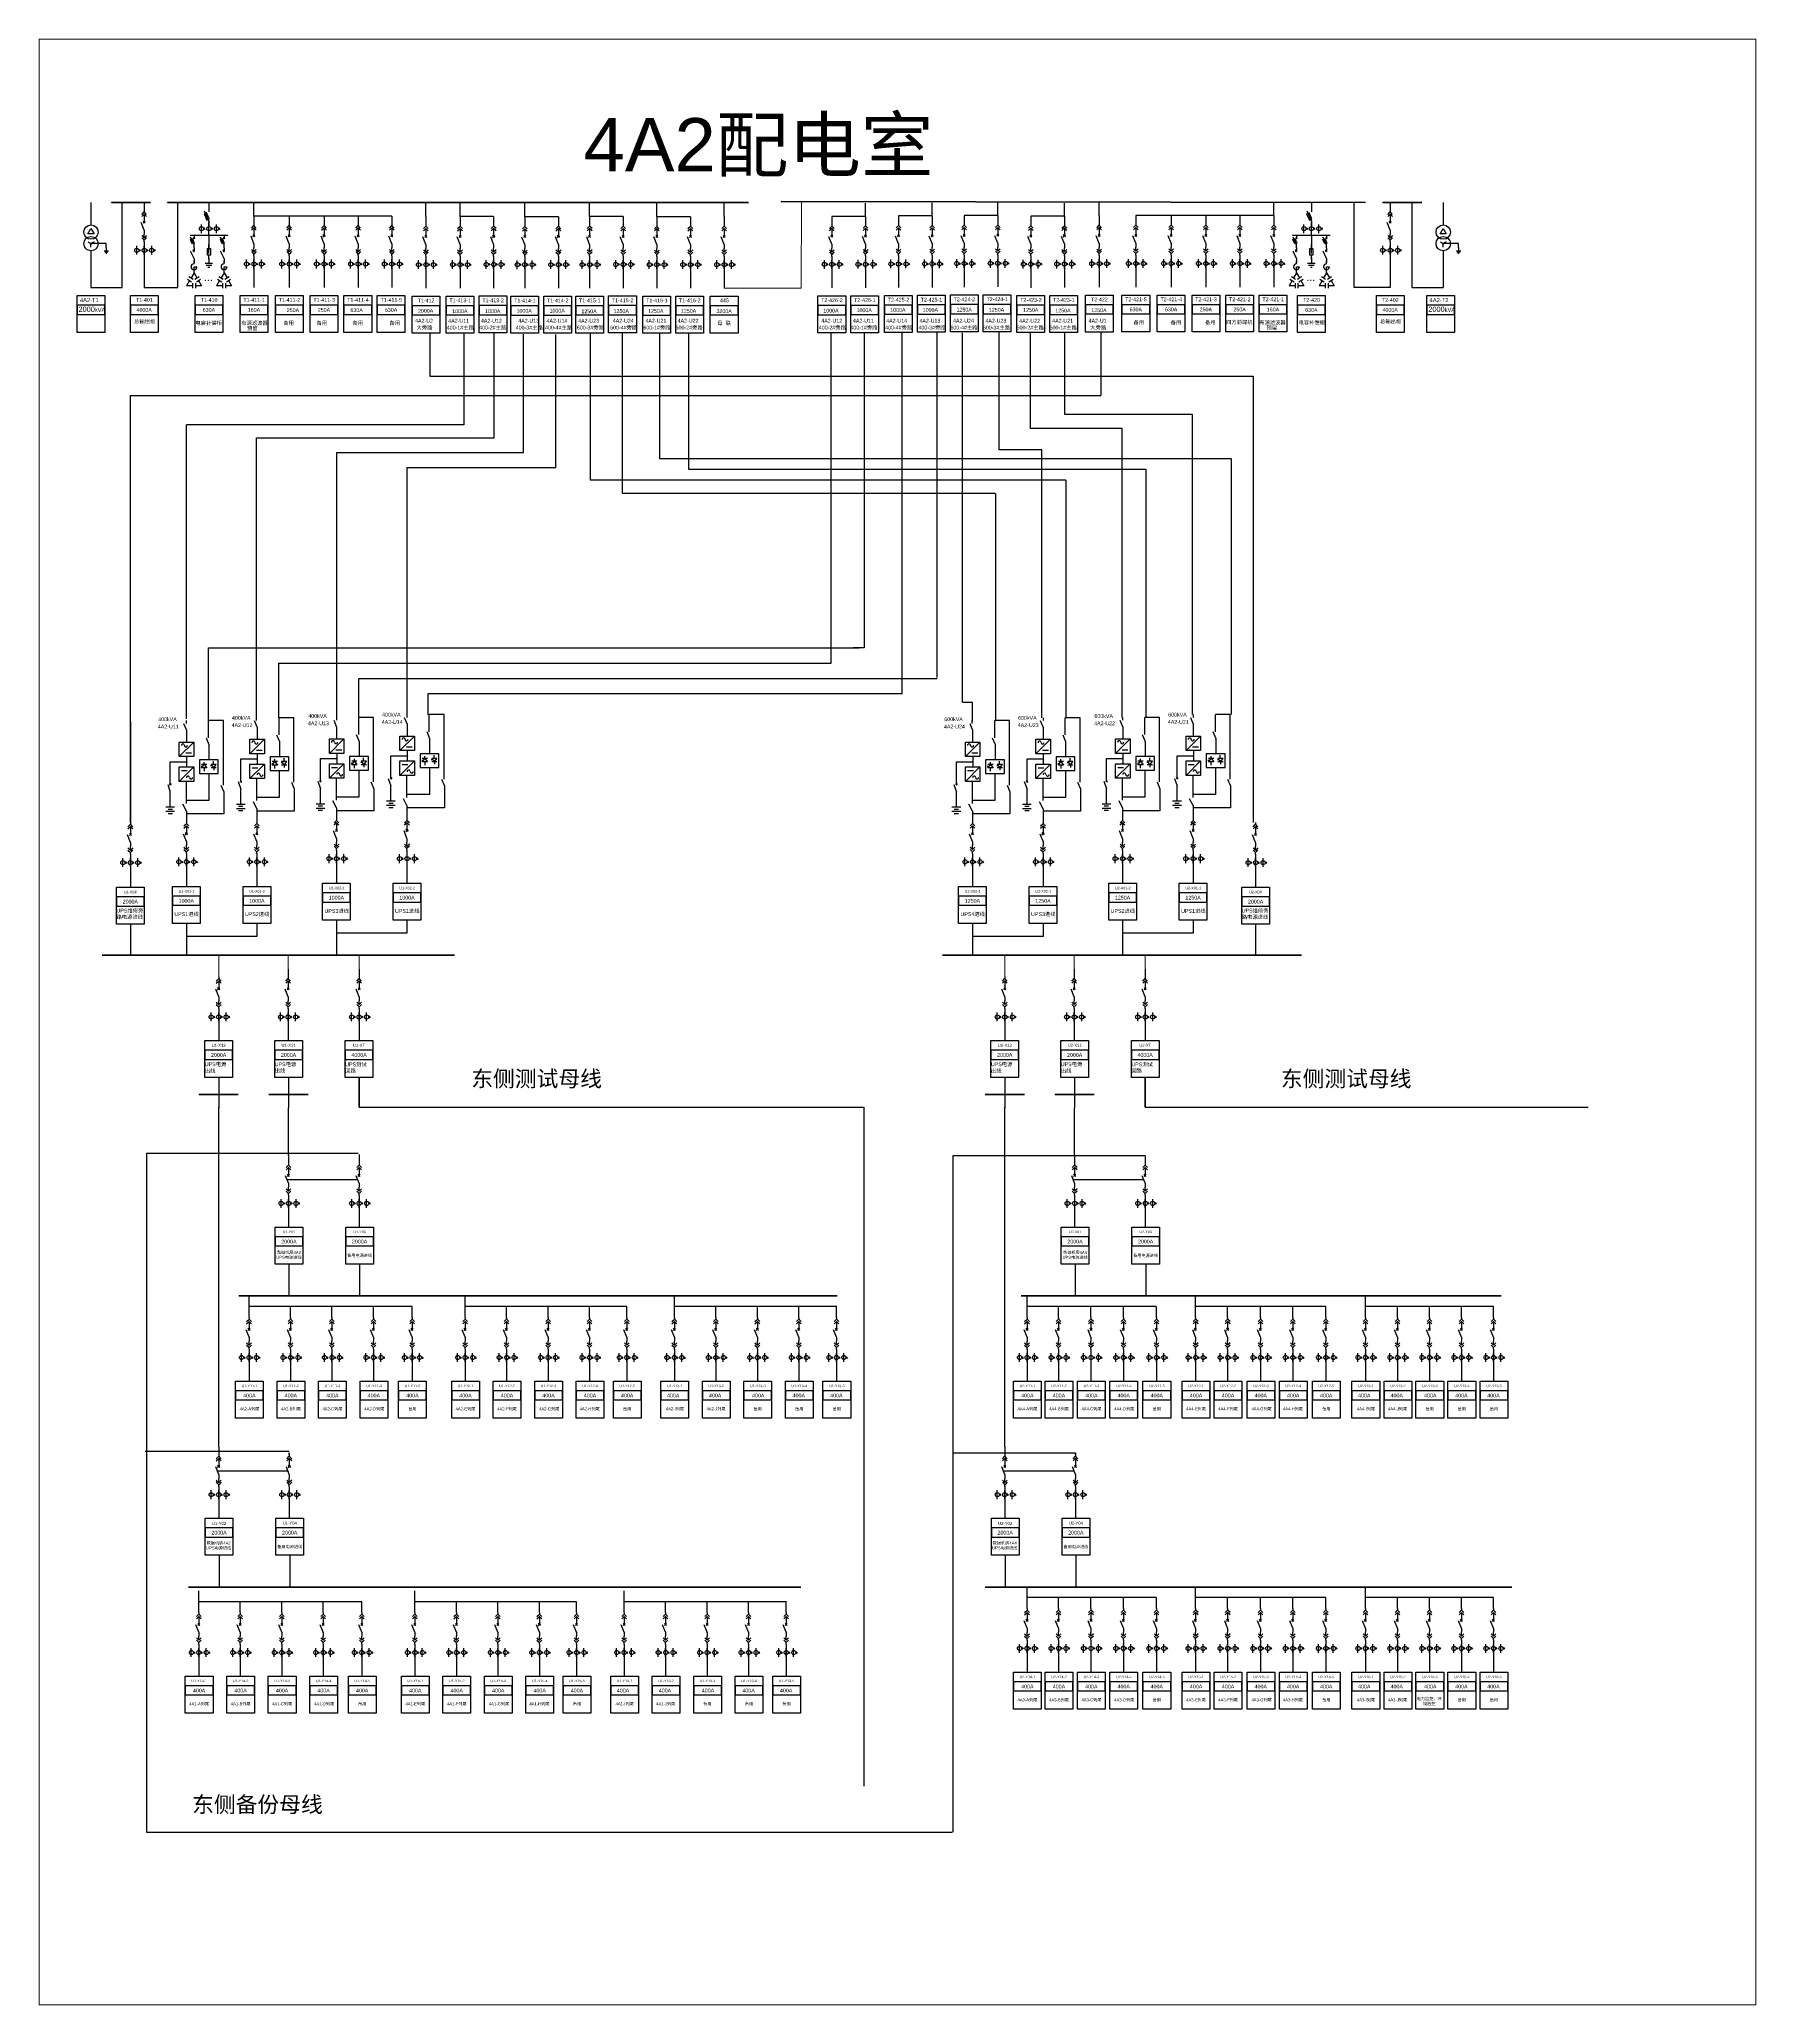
# Model space of a CAD drawing. Header units: millimetres. Extents: x -3460 to -460, y 6070 to 9130.
# Drawn here: x -2243.2 to -1920.5, y 6490.8 to 6860.4 of the extents above; entities that cross this region are included whole.
import ezdxf
from ezdxf.enums import TextEntityAlignment as Align

# ---------------------------------------------------------------- set-up
doc = ezdxf.new("R2010")
doc.units = ezdxf.units.MM
doc.header["$LTSCALE"] = 1000
doc.header["$MEASUREMENT"] = 0
for name, pattern in [('CENTER', [2, 1.25, -0.25, 0.25, -0.25]), ('CONTINOUS', [0]), ('DASHED', [0.75, 0.5, -0.25]), ('HIDDEN', [0.375, 0.25, -0.125])]:
    doc.linetypes.add(name, pattern=pattern)
doc.styles.get("Standard").update_dxf_attribs({"font": 'arial.ttf'})

# ---------------------------------------------------------------- blocks, each defined once
blk = doc.blocks.new('DYDQAA05')
at = {"color": 0}
blk.add_lwpolyline([(0, 0), (0, -7)], dxfattribs=at)
blk = doc.blocks.new('DYDQAA03')
at = {"color": 0}
for points in [[(0, 0), (0, -1.5)], [(-2.1, -3.6), (0, -1.5)], [(-2.1, -5.6), (0, -3.5)], [(2.1, -3.6), (0, -1.5)], [(2.1, -5.6), (0, -3.5)], [(0, -3.5), (0, -7)]]:
    blk.add_lwpolyline(points, dxfattribs=at)
blk = doc.blocks.new('DYDQAA09')
at = {"color": 0}
blk.add_lwpolyline([(0, 0), (0, -3.5)], dxfattribs=at)
blk.add_lwpolyline([(0, 0), (0, -3.5)], dxfattribs=at)
blk.add_lwpolyline([(0, 0), (0, -3.5)], dxfattribs=at)
blk.add_lwpolyline([(0, 0), (0, -3.5)], dxfattribs=at)
blk.add_lwpolyline([(0, 0), (0, -3.5)], dxfattribs=at)
blk.add_lwpolyline([(0, 0), (0, -3.5)], dxfattribs=at)
blk.add_lwpolyline([(0, 0), (0, -3.5)], dxfattribs=at)
blk.add_lwpolyline([(0, 0), (0, -3.5)], dxfattribs=at)
blk.add_lwpolyline([(0, 0), (0, -3.5)], dxfattribs=at)
blk = doc.blocks.new('DYDQ0201')
at = {"color": 0}
for points in [[(0.9, -0.9), (-0.9, 0.9)], [(-0.9, -0.9), (0.9, 0.9)], [(0, -7), (-2.6, -0.4)]]:
    blk.add_lwpolyline(points, dxfattribs=at)
blk = doc.blocks.new('DYDQAA04')
at = {"color": 0}
for points in [[(0, -3.5), (0, 0)], [(-2.1, -1.4), (0, -3.5)], [(-2.1, -3.4), (0, -5.5)], [(2.1, -1.4), (0, -3.5)], [(2.1, -3.4), (0, -5.5)], [(0, -7), (0, -5.5)]]:
    blk.add_lwpolyline(points, dxfattribs=at)
blk = doc.blocks.new('A$C03DD39B5')
for p, q in [((417, 475), (283, 392)), ((417, 422), (283, 339)), ((350, 333), (350, 467))]:
    blk.add_line(p, q)
blk.add_lwpolyline([(700, 167), (0, 167)])
blk.add_circle((350, 167), 167)
blk = doc.blocks.new('$element$00000530')
for points in [[(-0.29, -0.34), (-0.14, -0.27), (0.02, -0.62), (-0.14, -0.69), (-0.29, -0.34)], [(0, -1), (0, -0.78), (-0.28, -0.15)], [(-0.05, -0.18), (0.05, -0.18)], [(0, 0), (0, -0.18)]]:
    blk.add_lwpolyline(points)
blk.add_circle((0, -0.23), 0.05)
at = {"flags": 9}
blk.add_attdef('S', (0, 0), '', height=0.00000667, dxfattribs=at)
blk = doc.blocks.new('M_M4')
blk.add_line((-0.25, -0.2), (0, -0.75))
for points in [[(0, 0), (0, -0.25)], [(0, -0.75), (0, -1)]]:
    blk.add_lwpolyline(points)
blk.add_arc((-0.01, -0.19), 0.0589, 81.8699, 278.1301)
at = {"width": 0.8, "flags": 9}
blk.add_attdef('S', (0.25, -0.5), '', height=0.2, dxfattribs=at)
blk = doc.blocks.new('M_M23')
for p, q in [((0, -0.5), (-0.25, -0.5)), ((0, -0.25), (0, -0.5))]:
    blk.add_line(p, q)
for points in [[(0, 0), (0, -0.25)], [(0, -0.75), (0, -1)]]:
    blk.add_lwpolyline(points)
blk.add_arc((0, -0.5), 0.25, 270, 180)
at = {"width": 0.8, "flags": 9}
blk.add_attdef('S', (0.25, -0.5), '', height=0.2, dxfattribs=at)
blk = doc.blocks.new('M_M44IVD')
for points in [[(0, 0), (-0.2, -0.35)], [(0, 0), (0.2, -0.35)], [(-0.3, -0.52), (-0.5, -0.87)], [(-0.1, -0.87), (-0.5, -0.87)], [(-0.44, -0.44), (-0.16, -0.6)], [(-0.34, -0.26), (-0.06, -0.43)], [(-0.1, -0.7), (-0.1, -1.03)], [(0.06, -0.43), (0.34, -0.26)], [(0.1, -0.7), (0.1, -1.03)], [(0.5, -0.87), (0.1, -0.87)], [(0.16, -0.6), (0.44, -0.44)], [(0.3, -0.52), (0.5, -0.87)]]:
    blk.add_lwpolyline(points)
at = {"width": 0.8, "flags": 9}
blk.add_attdef('S', (0.25, -0.5), '', height=0.2, dxfattribs=at)
blk = doc.blocks.new('M_M17')
for p, q in [((-0.1, -0.72), (-0.1, -0.28)), ((-0.1, -0.28), (0.1, -0.28)), ((0.1, -0.72), (-0.1, -0.72)), ((0, -0.38), (0, -0.72)), ((0.1, -0.28), (0.1, -0.72))]:
    blk.add_line(p, q)
for points in [[(0, 0), (0, -0.28)], [(0, -0.72), (0, -1)]]:
    blk.add_lwpolyline(points)
for points in [[(-0.03, -0.57), (0.03, -0.57), (0, -0.37), (0.03, -0.57)], [(0, -0.37), (-0.03, -0.57), (0.03, -0.57), (0, -0.37)]]:
    blk.add_solid(points)
at = {"width": 0.8, "flags": 9}
blk.add_attdef('S', (0.25, -0.5), '', height=0.2, dxfattribs=at)
blk = doc.blocks.new('M_M24')
for p, q in [((-0.25, -0.375), (0.25, -0.375)), ((-0.1875, -0.5), (0.1875, -0.5)), ((-0.0625, -0.625), (0.0625, -0.625))]:
    blk.add_line(p, q)
blk.add_lwpolyline([(0, 0), (0, -0.375)])
at = {"width": 0.8, "flags": 9}
blk.add_attdef('S', (0.25, -0.5), '', height=0.2, dxfattribs=at)

msp = doc.modelspace()

# ---------------------------------------------------------------- linework, layer by layer
at = {"color": 1, "lineweight": 20}
for p, q in [((-2099.95, 6813.57, 5192.71), (-2099.93, 6829.85, -15796.48)), ((-2114.44, 6813.57, 5192.71), (-2099.95, 6813.57, 5192.71))]:
    msp.add_line(p, q, dxfattribs=at)
at = {"color": 0}
for p, q in [((-2233.48, 6829.7, -12152.99), (-2233.48, 6825.46, -16763.94)), ((-2227.62, 6813.68, -16763.94), (-2227.62, 6829.7, -14978.54)), ((-2234.07, 6823.77, -16763.94), (-2233.48, 6824.78, -16763.94)), ((-2234.07, 6823.77, -16763.94), (-2233.48, 6824.78, -16763.94)), ((-2232.89, 6823.77, -16763.94), (-2234.07, 6823.77, -16763.94)), ((-2233.48, 6824.78, -16763.94), (-2232.89, 6823.77, -16763.94)), ((-2234.07, 6822.28, -16763.94), (-2233.48, 6821.94, -16763.94)), ((-2233.49, 6822.04, -16763.94), (-2233.58, 6821.95, -16763.94)), ((-2233.45, 6822.04, -16763.94), (-2233.58, 6821.91, -16763.94)), ((-2233.43, 6822.03, -16763.94), (-2233.57, 6821.89, -16763.94)), ((-2233.52, 6822.03, -16763.94), (-2233.57, 6821.98, -16763.94)), ((-2233.4, 6822.01, -16763.94), (-2233.55, 6821.87, -16763.94)), ((-2233.39, 6822, -16763.94), (-2233.53, 6821.86, -16763.94)), ((-2233.38, 6821.96, -16763.94), (-2233.5, 6821.84, -16763.94)), ((-2232.89, 6822.28, -16763.94), (-2233.48, 6821.94, -16763.94)), ((-2233.38, 6821.94, -16763.94), (-2233.48, 6821.84, -16763.94)), ((-2233.48, 6821.27, -16763.94), (-2233.48, 6821.94, -16763.94)), ((-2230.59, 6821.94, -16763.94), (-2233.48, 6821.94, -16763.94)), ((-2233.48, 6820.59, -16763.94), (-2233.48, 6813.68, -16763.94)), ((-2231, 6820.59, -16763.94), (-2230.19, 6820.59, -16763.94)), ((-2230.9, 6820.39, -16763.94), (-2230.29, 6820.39, -16763.94)), ((-2230.69, 6820.18, -16763.94), (-2230.49, 6820.18, -16763.94)), ((-2233.48, 6813.68, -16763.94), (-2227.62, 6813.68, -16763.94))]:
    msp.add_line(p, q, dxfattribs=at)
for p, q in [((-2217.17, 6813.68, -14978.54), (-2217.17, 6829.7, -14978.54)), ((-2202.84, 6827.13, -16361.78), (-2202.84, 6829.7, -14978.49)), ((-2176.92, 6827.13, -16361.83), (-2202.84, 6827.13, -16361.83)), ((-2170.51, 6827.02, 2991.48), (-2170.51, 6829.59, 4374.77)), ((-2164.1, 6827.02, 2299.84), (-2164.1, 6829.6, 3683.12)), ((-2157.78, 6827.02, 2299.84), (-2164.1, 6827.02, 2299.84)), ((-2151.94, 6826.99, 2991.48), (-2151.94, 6829.57, 4374.77)), ((-2145.62, 6826.99, 2991.48), (-2151.94, 6826.99, 2991.48)), ((-2139.74, 6827.02, 3685.86), (-2139.74, 6829.6, 5069.14)), ((-2133.42, 6827.02, 3685.86), (-2139.74, 6827.02, 3685.86)), ((-2127.12, 6827, 2299.84), (-2127.12, 6829.58, 3683.12)), ((-2120.8, 6827, 2299.84), (-2127.12, 6827, 2299.84)), ((-2114.44, 6827.02, 2991.48), (-2114.44, 6829.6, 4374.77)), ((-2087.89, 6827.06, 2991.48), (-2094.2, 6827.06, 2991.48)), ((-2087.87, 6826.96, 2991.48), (-2087.87, 6829.54, 4374.77)), ((-2075.37, 6827.14, 2991.48), (-2081.69, 6827.14, 2991.48)), ((-2075.35, 6827.04, 2991.48), (-2075.35, 6829.62, 4374.77)), ((-2063.01, 6827.22, 2991.48), (-2069.33, 6827.22, 2991.48)), ((-2062.99, 6827.12, 2991.48), (-2062.99, 6829.7, 4374.77)), ((-2050.5, 6827.1, 2991.48), (-2056.82, 6827.1, 2991.48)), ((-2050.48, 6827, 2991.48), (-2050.48, 6829.58, 4374.77)), ((-2043.94, 6827.2, 2486.42), (-2043.94, 6829.77, 3869.7)), ((-2011.14, 6827.21, 2991.48), (-2037.07, 6827.21, 2991.48)), ((-2011.15, 6827.21, 2991.53), (-2011.15, 6829.79, 4374.81)), ((-1996.01, 6813.68, -14978.59), (-1996.01, 6829.7, -14978.59)), ((-1985.14, 6813.68, -16763.99), (-1985.14, 6829.7, -14978.59)), ((-1979.28, 6829.7, -12153.04), (-1979.28, 6825.46, -16763.99)), ((-2214.11, 6823.51, -14978.54), (-2214.11, 6823.11, -14978.54)), ((-2211.31, 6823.6, -14978.54), (-2211.31, 6823.93, -14978.54)), ((-2006.86, 6823.51, -15952.9), (-2006.86, 6823.11, -15952.9)), ((-2004.06, 6823.6, -15952.9), (-2004.06, 6823.93, -15952.9)), ((-1979.87, 6823.77, -16763.99), (-1979.28, 6824.78, -16763.99)), ((-1979.87, 6823.77, -16763.99), (-1979.28, 6824.78, -16763.99)), ((-1978.7, 6823.77, -16763.99), (-1979.87, 6823.77, -16763.99)), ((-1979.28, 6824.78, -16763.99), (-1978.7, 6823.77, -16763.99)), ((-2223.47, 6821.47, -14978.54), (-2223.47, 6819.83, -14978.54)), ((-2223.47, 6819.83, -14978.54), (-2223.47, 6813.68, -14978.54)), ((-2202.84, 6818.89, -14160.6), (-2202.84, 6817.25, -14160.6)), ((-2196.2, 6818.89, -14160.6), (-2196.2, 6817.25, -14160.6)), ((-2189.67, 6818.89, -14160.6), (-2189.67, 6817.25, -14160.6)), ((-2183.27, 6818.89, -14160.6), (-2183.27, 6817.25, -14160.6)), ((-2176.92, 6818.89, -14160.6), (-2176.92, 6817.25, -14160.6)), ((-2170.51, 6818.78, 5192.71), (-2170.51, 6817.14, 5192.71)), ((-2164.1, 6818.78, 4501.07), (-2164.1, 6817.14, 4501.07)), ((-2157.78, 6818.79, 5192.71), (-2157.78, 6817.15, 5192.71)), ((-2151.94, 6818.75, 5192.71), (-2151.94, 6817.11, 5192.71)), ((-2145.62, 6818.77, 5884.35), (-2145.62, 6817.13, 5884.35)), ((-2139.74, 6818.78, 5887.08), (-2139.74, 6817.14, 5887.08)), ((-2133.42, 6818.79, 6578.72), (-2133.42, 6817.15, 6578.72)), ((-2127.12, 6818.76, 4501.07), (-2127.12, 6817.13, 4501.07)), ((-2120.8, 6818.78, 5192.71), (-2120.8, 6817.14, 5192.71)), ((-2114.44, 6818.78, 5192.71), (-2114.44, 6817.14, 5192.71)), ((-2094.2, 6818.82, 5192.71), (-2094.2, 6817.18, 5192.71)), ((-2087.89, 6818.84, 5884.35), (-2087.89, 6817.2, 5884.35)), ((-2081.69, 6818.9, 5192.71), (-2081.69, 6817.26, 5192.71)), ((-2075.37, 6818.92, 5884.35), (-2075.37, 6817.28, 5884.35)), ((-2069.33, 6818.98, 5192.71), (-2069.33, 6817.34, 5192.71)), ((-2063.01, 6819, 5884.35), (-2063.01, 6817.36, 5884.35)), ((-2056.82, 6818.86, 5192.71), (-2056.82, 6817.22, 5192.71)), ((-2050.5, 6818.88, 5884.35), (-2050.5, 6817.24, 5884.35)), ((-2043.94, 6818.96, 4687.64), (-2043.94, 6817.32, 4687.64)), ((-2037.07, 6818.97, 5192.71), (-2037.07, 6817.33, 5192.71)), ((-2030.43, 6818.97, 5192.71), (-2030.43, 6817.33, 5192.71)), ((-2023.9, 6818.97, 5192.71), (-2023.9, 6817.33, 5192.71)), ((-2017.49, 6818.97, 5192.71), (-2017.49, 6817.33, 5192.71)), ((-2011.14, 6818.97, 5192.71), (-2011.14, 6817.33, 5192.71)), ((-1989.24, 6821.47, -14978.59), (-1989.24, 6819.83, -14978.59)), ((-1989.24, 6819.83, -14978.59), (-1989.24, 6813.68, -14978.59)), ((-1979.87, 6822.28, -16763.99), (-1979.28, 6821.94, -16763.99)), ((-1979.29, 6822.04, -16763.99), (-1979.38, 6821.95, -16763.99)), ((-1979.25, 6822.04, -16763.99), (-1979.38, 6821.91, -16763.99)), ((-1979.33, 6822.03, -16763.99), (-1979.38, 6821.98, -16763.99)), ((-1979.23, 6822.03, -16763.99), (-1979.37, 6821.89, -16763.99)), ((-1979.21, 6822.01, -16763.99), (-1979.35, 6821.87, -16763.99)), ((-1979.2, 6822, -16763.99), (-1979.34, 6821.86, -16763.99)), ((-1979.18, 6821.96, -16763.99), (-1979.3, 6821.84, -16763.99)), ((-1978.7, 6822.28, -16763.99), (-1979.28, 6821.94, -16763.99)), ((-1979.18, 6821.94, -16763.99), (-1979.28, 6821.84, -16763.99)), ((-1979.28, 6821.27, -16763.99), (-1979.28, 6821.94, -16763.99)), ((-1976.4, 6821.94, -16763.99), (-1979.28, 6821.94, -16763.99)), ((-1979.28, 6820.59, -16763.99), (-1979.28, 6813.68, -16763.99)), ((-1976.8, 6820.59, -16763.99), (-1975.99, 6820.59, -16763.99)), ((-1976.7, 6820.39, -16763.99), (-1976.09, 6820.39, -16763.99)), ((-1976.5, 6820.18, -16763.99), (-1976.29, 6820.18, -16763.99)), ((-2202.84, 6817.25, -14160.6), (-2202.84, 6813.68, -14160.6)), ((-2196.2, 6817.25, -14160.6), (-2196.2, 6813.68, -14160.6)), ((-2189.67, 6817.25, -14160.6), (-2189.67, 6813.68, -14160.6)), ((-2183.27, 6817.25, -14160.6), (-2183.27, 6813.68, -14160.6)), ((-2176.92, 6817.25, -14160.6), (-2176.92, 6813.68, -14160.6)), ((-2170.51, 6817.14, 5192.71), (-2170.51, 6813.57, 5192.71)), ((-2164.1, 6817.14, 4501.07), (-2164.1, 6813.57, 4501.07)), ((-2157.78, 6817.15, 5192.71), (-2157.78, 6813.59, 5192.71)), ((-2151.94, 6817.11, 5192.71), (-2151.94, 6813.55, 5192.71)), ((-2145.62, 6817.13, 5884.35), (-2145.62, 6813.56, 5884.35)), ((-2139.74, 6817.14, 5887.08), (-2139.74, 6813.57, 5887.08)), ((-2133.42, 6817.15, 6578.72), (-2133.42, 6813.59, 6578.72)), ((-2127.12, 6817.13, 4501.07), (-2127.12, 6813.56, 4501.07)), ((-2120.8, 6817.14, 5192.71), (-2120.8, 6813.58, 5192.71)), ((-2114.44, 6817.14, 5192.71), (-2114.44, 6813.57, 5192.71)), ((-2094.2, 6817.18, 5192.71), (-2094.2, 6813.62, 5192.71)), ((-2087.89, 6817.2, 5884.35), (-2087.89, 6813.63, 5884.35)), ((-2081.69, 6817.26, 5192.71), (-2081.69, 6813.7, 5192.71)), ((-2075.37, 6817.28, 5884.35), (-2075.37, 6813.71, 5884.35)), ((-2069.33, 6817.34, 5192.71), (-2069.33, 6813.78, 5192.71)), ((-2063.01, 6817.36, 5884.35), (-2063.01, 6813.79, 5884.35)), ((-2056.82, 6817.22, 5192.71), (-2056.82, 6813.66, 5192.71)), ((-2050.5, 6817.24, 5884.35), (-2050.5, 6813.67, 5884.35)), ((-2043.94, 6817.32, 4687.64), (-2043.94, 6813.75, 4687.64)), ((-2037.07, 6817.33, 5192.71), (-2037.07, 6813.77, 5192.71)), ((-2030.43, 6817.33, 5192.71), (-2030.43, 6813.77, 5192.71)), ((-2023.9, 6817.33, 5192.71), (-2023.9, 6813.77, 5192.71)), ((-2017.49, 6817.33, 5192.71), (-2017.49, 6813.77, 5192.71)), ((-2011.14, 6817.33, 5192.71), (-2011.14, 6813.77, 5192.71)), ((-2223.47, 6813.68, -14978.54), (-2217.17, 6813.68, -14978.54)), ((-1989.24, 6813.68, -14978.59), (-1996.01, 6813.68, -14978.59)), ((-1985.14, 6813.68, -16763.99), (-1979.28, 6813.68, -16763.99)), ((-2226.07, 6706.32, 2201.22), (-2226.07, 6704.68, 2201.22)), ((-2226.07, 6704.68, 4402.45), (-2226.07, 6700.93, 2042.41)), ((-2215.55, 6706.47, 2201.22), (-2215.55, 6704.83, 2201.22)), ((-2215.55, 6704.83, 4402.45), (-2215.55, 6701.08, 2074.92)), ((-2202.29, 6706.47, 2201.22), (-2202.29, 6704.83, 2201.22)), ((-2202.29, 6704.83, 4402.45), (-2202.29, 6701.08, 2043.43)), ((-2187.33, 6707.06, 2201.22), (-2187.33, 6705.43, 2201.22)), ((-2187.33, 6705.43, 4402.45), (-2187.33, 6701.68, 2074.92)), ((-2174.07, 6707.06, 2201.22), (-2174.07, 6705.43, 2201.22)), ((-2174.07, 6705.43, 4402.45), (-2174.07, 6701.68, 2043.43)), ((-2067.77, 6706.47, 2201.22), (-2067.77, 6704.83, 2201.22)), ((-2067.77, 6704.83, 4402.45), (-2067.77, 6701.08, 2074.92)), ((-2054.51, 6706.47, 2201.22), (-2054.51, 6704.83, 2201.22)), ((-2054.51, 6704.83, 4402.45), (-2054.51, 6701.08, 2043.43)), ((-2039.55, 6707.06, 2201.22), (-2039.55, 6705.43, 2201.22)), ((-2039.55, 6705.43, 4402.45), (-2039.55, 6701.68, 2074.92)), ((-2026.29, 6707.06, 2201.22), (-2026.29, 6705.43, 2201.22)), ((-2026.29, 6705.43, 4402.45), (-2026.29, 6701.68, 2043.43)), ((-2014.55, 6706.32, 2201.22), (-2014.55, 6704.68, 2201.22)), ((-2014.55, 6704.68, 4402.45), (-2014.55, 6700.93, 2042.41)), ((-2226.07, 6693.97, 2074.92), (-2226.07, 6688.12, 2074.92)), ((-2215.55, 6694.12, 2074.92), (-2215.55, 6688.27, 2074.92)), ((-2202.29, 6694.12, 2074.92), (-2202.29, 6691.65, 2074.92)), ((-2187.33, 6694.72, 2074.92), (-2187.33, 6688.14, 2074.92)), ((-2174.07, 6694.72, 2074.92), (-2174.07, 6692.25, 2074.92)), ((-2067.77, 6694.12, 2074.92), (-2067.77, 6688.27, 2074.92)), ((-2054.51, 6694.12, 2074.92), (-2054.51, 6691.65, 2074.92)), ((-2039.55, 6694.72, 2074.92), (-2039.55, 6688.14, 2074.92)), ((-2026.29, 6694.72, 2074.92), (-2026.29, 6692.25, 2074.92)), ((-2014.55, 6693.97, 2074.92), (-2014.55, 6688.12, 2074.92)), ((-2202.29, 6691.65, 2074.92), (-2215.55, 6691.65, 2074.92)), ((-2174.07, 6692.25, 2074.92), (-2187.33, 6692.25, 2074.92)), ((-2054.51, 6691.65, 2074.92), (-2067.77, 6691.65, 2074.92)), ((-2026.29, 6692.25, 2074.92), (-2039.55, 6692.25, 2074.92)), ((-2209.47, 6677.3, 2483.89), (-2209.47, 6675.66, 2483.89)), ((-2209.47, 6675.66, 2483.89), (-2209.47, 6672.09, 2483.89)), ((-2196.42, 6677.3, 2483.89), (-2196.42, 6675.66, 2483.89)), ((-2196.42, 6675.66, 2483.89), (-2196.42, 6672.09, 2483.89)), ((-2183.07, 6677.3, 2483.89), (-2183.07, 6675.66, 2483.89)), ((-2183.07, 6675.66, 2483.89), (-2183.07, 6672.09, 2483.89)), ((-2061.7, 6677.3, 2483.89), (-2061.7, 6675.66, 2483.89)), ((-2061.7, 6675.66, 2483.89), (-2061.7, 6672.09, 2483.89)), ((-2048.64, 6677.3, 2483.89), (-2048.64, 6675.66, 2483.89)), ((-2048.64, 6675.66, 2483.89), (-2048.64, 6672.09, 2483.89)), ((-2035.3, 6677.3, 2483.89), (-2035.3, 6675.66, 2483.89)), ((-2035.3, 6675.66, 2483.89), (-2035.3, 6672.09, 2483.89)), ((-2209.47, 6665.14, 2483.89), (-2209.47, 6659.42, 2483.89)), ((-2196.34, 6665.14, 2452.4), (-2196.34, 6659.42, 2452.4)), ((-2061.7, 6665.14, 2483.89), (-2061.7, 6659.42, 2483.89)), ((-2048.56, 6665.14, 2452.4), (-2048.56, 6659.42, 2452.4)), ((-2209.47, 6595.71, -1822.39), (-2209.47, 6659.59, -439.11)), ((-2196.34, 6650.46, -1465.72), (-2196.34, 6659.42, -82.44)), ((-2061.7, 6595.71, -1822.39), (-2061.7, 6659.59, -439.11)), ((-2048.56, 6650.46, -1465.72), (-2048.56, 6659.42, -82.44)), ((-2196.34, 6642.22, 735.51), (-2196.34, 6640.58, 735.51)), ((-2048.56, 6642.22, 735.51), (-2048.56, 6640.58, 735.51)), ((-2196.34, 6640.58, 735.51), (-2196.34, 6637.02, 735.51)), ((-2048.56, 6640.58, 735.51), (-2048.56, 6637.02, 735.51)), ((-2196.26, 6630.06, 704.02), (-2196.26, 6624.08, 1175.57)), ((-2048.48, 6630.06, 704.02), (-2048.48, 6624.08, 1175.57)), ((-2203.77, 6620.01, -207.72), (-2203.77, 6624.08, 1175.57)), ((-2163.15, 6620.01, -207.72), (-2163.15, 6624.08, 1175.57)), ((-2123.81, 6620.01, -207.72), (-2123.81, 6624.08, 1175.57)), ((-2057.52, 6620.01, -207.72), (-2057.52, 6624.08, 1175.57)), ((-2025.82, 6620.01, -207.72), (-2025.82, 6624.08, 1175.57)), ((-1993.9, 6620.01, -207.72), (-1993.9, 6624.08, 1175.57)), ((-2195.97, 6622.05, 1175.57), (-2203.77, 6622.05, 483.92)), ((-2195.97, 6620.01, 1175.57), (-2195.97, 6622.05, 1175.57)), ((-2188.18, 6622.05, 1867.21), (-2195.97, 6622.05, 1175.57)), ((-2188.18, 6620.01, 1867.21), (-2188.18, 6622.05, 1867.21)), ((-2173.12, 6622.05, 2558.85), (-2188.18, 6622.05, 1867.21)), ((-2180.38, 6620.01, 2558.85), (-2180.38, 6622.05, 2558.85)), ((-2173.12, 6620.01, 2558.85), (-2173.12, 6622.05, 2558.85)), ((-2155.35, 6622.05, 1175.57), (-2163.15, 6622.05, 483.92)), ((-2155.35, 6620.01, 1175.57), (-2155.35, 6622.05, 1175.57)), ((-2147.55, 6622.05, 1867.21), (-2155.35, 6622.05, 1175.57)), ((-2147.55, 6620.01, 1867.21), (-2147.55, 6622.05, 1867.21)), ((-2132.77, 6622.05, 2558.85), (-2147.55, 6622.05, 1867.21)), ((-2139.75, 6620.01, 2558.85), (-2139.75, 6622.05, 2558.85)), ((-2132.76, 6620.01, 2558.85), (-2132.76, 6622.05, 2558.85)), ((-2116.01, 6622.05, 1175.57), (-2123.81, 6622.05, 483.92)), ((-2116.01, 6620.01, 1175.57), (-2116.01, 6622.05, 1175.57)), ((-2108.21, 6622.05, 1867.21), (-2116.01, 6622.05, 1175.57)), ((-2108.21, 6620.01, 1867.21), (-2108.21, 6622.05, 1867.21)), ((-2093.29, 6622.05, 2558.85), (-2108.21, 6622.05, 1867.21)), ((-2100.42, 6620.01, 2558.85), (-2100.42, 6622.05, 2558.85)), ((-2093.35, 6620.01, 2558.85), (-2093.35, 6622.05, 2558.85)), ((-2049.72, 6622.05, 1175.57), (-2057.52, 6622.05, 483.92)), ((-2051.58, 6620.01, 1175.57), (-2051.58, 6622.05, 1175.57)), ((-2041.92, 6622.05, 1867.21), (-2049.72, 6622.05, 1175.57)), ((-2045.49, 6620.01, 1867.21), (-2045.49, 6622.05, 1867.21)), ((-2033.24, 6622.05, 2558.85), (-2041.92, 6622.05, 1867.21)), ((-2039.4, 6620.01, 2558.85), (-2039.4, 6622.05, 2558.85)), ((-2033.19, 6620.01, 2558.85), (-2033.19, 6622.05, 2558.85)), ((-2018.02, 6622.05, 1175.57), (-2025.82, 6622.05, 483.92)), ((-2019.8, 6620.01, 1175.57), (-2019.8, 6622.05, 1175.57)), ((-2010.22, 6622.05, 1867.21), (-2018.02, 6622.05, 1175.57)), ((-2013.64, 6620.01, 1867.21), (-2013.64, 6622.05, 1867.21)), ((-2001.33, 6622.05, 2558.85), (-2010.22, 6622.05, 1867.21)), ((-2007.55, 6620.01, 2558.85), (-2007.55, 6622.05, 2558.85)), ((-2001.34, 6620.01, 2558.85), (-2001.34, 6622.05, 2558.85)), ((-1986.1, 6622.05, 1175.57), (-1993.9, 6622.05, 483.92)), ((-1987.89, 6620.01, 1175.57), (-1987.89, 6622.05, 1175.57)), ((-1978.3, 6622.05, 1867.21), (-1986.1, 6622.05, 1175.57)), ((-1981.87, 6620.01, 1867.21), (-1981.87, 6622.05, 1867.21)), ((-1969.82, 6622.05, 2558.85), (-1978.3, 6622.05, 1867.21)), ((-1975.86, 6620.01, 2558.85), (-1975.86, 6622.05, 2558.85)), ((-1969.83, 6620.01, 2558.85), (-1969.83, 6622.05, 2558.85)), ((-2203.77, 6613.26, 1993.51), (-2203.77, 6611.62, 1993.51)), ((-2195.97, 6613.26, 3376.79), (-2195.97, 6611.62, 3376.79)), ((-2188.18, 6613.26, 4068.43), (-2188.18, 6611.62, 4068.43)), ((-2180.38, 6613.26, 4760.07), (-2180.38, 6611.62, 4760.07)), ((-2173.12, 6613.26, 4760.07), (-2173.12, 6611.62, 4760.07)), ((-2163.15, 6613.26, 1993.51), (-2163.15, 6611.62, 1993.51)), ((-2155.35, 6613.26, 3376.79), (-2155.35, 6611.62, 3376.79)), ((-2147.55, 6613.26, 4068.43), (-2147.55, 6611.62, 4068.43)), ((-2139.75, 6613.26, 4760.07), (-2139.75, 6611.62, 4760.07)), ((-2132.76, 6613.26, 4760.07), (-2132.76, 6611.62, 4760.07)), ((-2123.81, 6613.26, 1993.51), (-2123.81, 6611.62, 1993.51)), ((-2116.01, 6613.26, 3376.79), (-2116.01, 6611.62, 3376.79)), ((-2108.21, 6613.26, 4068.43), (-2108.21, 6611.62, 4068.43)), ((-2100.42, 6613.26, 4760.07), (-2100.42, 6611.62, 4760.07)), ((-2093.35, 6613.26, 4760.07), (-2093.35, 6611.62, 4760.07)), ((-2057.52, 6613.26, 1993.51), (-2057.52, 6611.62, 1993.51)), ((-2051.58, 6613.26, 3376.79), (-2051.58, 6611.62, 3376.79)), ((-2045.49, 6613.26, 4068.43), (-2045.49, 6611.62, 4068.43)), ((-2039.4, 6613.26, 4760.07), (-2039.4, 6611.62, 4760.07)), ((-2033.19, 6613.26, 4760.07), (-2033.19, 6611.62, 4760.07)), ((-2025.82, 6613.26, 1993.51), (-2025.82, 6611.62, 1993.51)), ((-2019.8, 6613.26, 3376.79), (-2019.8, 6611.62, 3376.79)), ((-2013.64, 6613.26, 4068.43), (-2013.64, 6611.62, 4068.43)), ((-2007.55, 6613.26, 4760.07), (-2007.55, 6611.62, 4760.07)), ((-2001.34, 6613.26, 4760.07), (-2001.34, 6611.62, 4760.07)), ((-1993.9, 6613.26, 1993.51), (-1993.9, 6611.62, 1993.51)), ((-1987.89, 6613.26, 3376.79), (-1987.89, 6611.62, 3376.79)), ((-1981.87, 6613.26, 4068.43), (-1981.87, 6611.62, 4068.43)), ((-1975.86, 6613.26, 4760.07), (-1975.86, 6611.62, 4760.07)), ((-1969.83, 6613.26, 4760.07), (-1969.83, 6611.62, 4760.07)), ((-2203.77, 6611.62, 1993.51), (-2203.77, 6608.06, 1993.51)), ((-2195.97, 6611.62, 3376.79), (-2195.97, 6608.06, 3376.79)), ((-2188.18, 6611.62, 4068.43), (-2188.18, 6608.06, 4068.43)), ((-2180.38, 6611.62, 4760.07), (-2180.38, 6608.06, 4760.07)), ((-2173.12, 6611.62, 4760.07), (-2173.12, 6608.06, 4760.07)), ((-2163.15, 6611.62, 1993.51), (-2163.15, 6608.06, 1993.51)), ((-2155.35, 6611.62, 3376.79), (-2155.35, 6608.06, 3376.79)), ((-2147.55, 6611.62, 4068.43), (-2147.55, 6608.06, 4068.43)), ((-2139.75, 6611.62, 4760.07), (-2139.75, 6608.06, 4760.07)), ((-2132.76, 6611.62, 4760.07), (-2132.76, 6608.06, 4760.07)), ((-2123.81, 6611.62, 1993.51), (-2123.81, 6608.06, 1993.51)), ((-2116.01, 6611.62, 3376.79), (-2116.01, 6608.06, 3376.79)), ((-2108.21, 6611.62, 4068.43), (-2108.21, 6608.06, 4068.43)), ((-2100.42, 6611.62, 4760.07), (-2100.42, 6608.06, 4760.07)), ((-2093.35, 6611.62, 4760.07), (-2093.35, 6608.06, 4760.07)), ((-2057.52, 6611.62, 1993.51), (-2057.52, 6608.06, 1993.51)), ((-2051.58, 6611.62, 3376.79), (-2051.58, 6608.06, 3376.79)), ((-2045.49, 6611.62, 4068.43), (-2045.49, 6608.06, 4068.43)), ((-2039.4, 6611.62, 4760.07), (-2039.4, 6608.06, 4760.07)), ((-2033.19, 6611.62, 4760.07), (-2033.19, 6608.06, 4760.07)), ((-2025.82, 6611.62, 1993.51), (-2025.82, 6608.06, 1993.51)), ((-2019.8, 6611.62, 3376.79), (-2019.8, 6608.06, 3376.79)), ((-2013.64, 6611.62, 4068.43), (-2013.64, 6608.06, 4068.43)), ((-2007.55, 6611.62, 4760.07), (-2007.55, 6608.06, 4760.07)), ((-2001.34, 6611.62, 4760.07), (-2001.34, 6608.06, 4760.07)), ((-1993.9, 6611.62, 1993.51), (-1993.9, 6608.06, 1993.51)), ((-1987.89, 6611.62, 3376.79), (-1987.89, 6608.06, 3376.79)), ((-1981.87, 6611.62, 4068.43), (-1981.87, 6608.06, 4068.43)), ((-1975.86, 6611.62, 4760.07), (-1975.86, 6608.06, 4760.07)), ((-1969.83, 6611.62, 4760.07), (-1969.83, 6608.06, 4760.07)), ((-2209.47, 6587.47, 378.83), (-2209.47, 6585.83, 378.83)), ((-2061.7, 6587.47, 378.83), (-2061.7, 6585.83, 378.83)), ((-2209.47, 6585.83, 378.83), (-2209.47, 6582.26, 378.83)), ((-2061.7, 6585.83, 378.83), (-2061.7, 6582.26, 378.83)), ((-2209.39, 6575.31, 347.34), (-2209.39, 6569.32, 818.89)), ((-2061.62, 6575.31, 347.34), (-2061.62, 6569.32, 818.89)), ((-2213.22, 6564.54, -207.72), (-2213.22, 6568.61, 1175.57)), ((-2172.59, 6564.54, -207.72), (-2172.59, 6568.61, 1175.57)), ((-2133.26, 6564.54, -207.72), (-2133.26, 6568.61, 1175.57)), ((-2057.52, 6565.29, -207.72), (-2057.52, 6569.36, 1175.57)), ((-2025.82, 6565.29, -207.72), (-2025.82, 6569.36, 1175.57)), ((-1993.9, 6565.29, -207.72), (-1993.9, 6569.36, 1175.57)), ((-2205.42, 6566.57, 1175.57), (-2213.22, 6566.57, 483.92)), ((-2205.42, 6564.54, 1175.57), (-2205.42, 6566.57, 1175.57)), ((-2197.62, 6566.57, 1867.21), (-2205.42, 6566.57, 1175.57)), ((-2197.62, 6564.54, 1867.21), (-2197.62, 6566.57, 1867.21)), ((-2182.56, 6566.57, 2558.85), (-2197.62, 6566.57, 1867.21)), ((-2189.82, 6564.54, 2558.85), (-2189.82, 6566.57, 2558.85)), ((-2182.57, 6564.54, 2558.85), (-2182.57, 6566.57, 2558.85)), ((-2164.79, 6566.57, 1175.57), (-2172.59, 6566.57, 483.92)), ((-2164.79, 6564.54, 1175.57), (-2164.79, 6566.57, 1175.57)), ((-2156.99, 6566.57, 1867.21), (-2164.79, 6566.57, 1175.57)), ((-2156.99, 6564.54, 1867.21), (-2156.99, 6566.57, 1867.21)), ((-2142.21, 6566.57, 2558.85), (-2156.99, 6566.57, 1867.21)), ((-2149.19, 6564.54, 2558.85), (-2149.19, 6566.57, 2558.85)), ((-2142.2, 6564.54, 2558.85), (-2142.2, 6566.57, 2558.85)), ((-2125.46, 6566.57, 1175.57), (-2133.26, 6566.57, 483.92)), ((-2125.46, 6564.54, 1175.57), (-2125.46, 6566.57, 1175.57)), ((-2117.66, 6566.57, 1867.21), (-2125.46, 6566.57, 1175.57)), ((-2117.66, 6564.54, 1867.21), (-2117.66, 6566.57, 1867.21)), ((-2102.73, 6566.57, 2558.85), (-2117.66, 6566.57, 1867.21)), ((-2109.86, 6564.54, 2558.85), (-2109.86, 6566.57, 2558.85)), ((-2102.79, 6564.54, 2558.85), (-2102.79, 6566.57, 2558.85)), ((-2049.72, 6567.33, 1175.57), (-2057.52, 6567.33, 483.92)), ((-2051.58, 6565.29, 1175.57), (-2051.58, 6567.33, 1175.57)), ((-2041.92, 6567.33, 1867.21), (-2049.72, 6567.33, 1175.57)), ((-2045.49, 6565.29, 1867.21), (-2045.49, 6567.33, 1867.21)), ((-2033.24, 6567.33, 2558.85), (-2041.92, 6567.33, 1867.21)), ((-2039.4, 6565.29, 2558.85), (-2039.4, 6567.33, 2558.85)), ((-2033.19, 6565.29, 2558.85), (-2033.19, 6567.33, 2558.85)), ((-2018.02, 6567.33, 1175.57), (-2025.82, 6567.33, 483.92)), ((-2019.8, 6565.29, 1175.57), (-2019.8, 6567.33, 1175.57)), ((-2010.22, 6567.33, 1867.21), (-2018.02, 6567.33, 1175.57)), ((-2013.64, 6565.29, 1867.21), (-2013.64, 6567.33, 1867.21)), ((-2001.33, 6567.33, 2558.85), (-2010.22, 6567.33, 1867.21)), ((-2007.55, 6565.29, 2558.85), (-2007.55, 6567.33, 2558.85)), ((-2001.34, 6565.29, 2558.85), (-2001.34, 6567.33, 2558.85)), ((-1986.1, 6567.33, 1175.57), (-1993.9, 6567.33, 483.92)), ((-1987.89, 6565.29, 1175.57), (-1987.89, 6567.33, 1175.57)), ((-1978.3, 6567.33, 1867.21), (-1986.1, 6567.33, 1175.57)), ((-1981.87, 6565.29, 1867.21), (-1981.87, 6567.33, 1867.21)), ((-1969.82, 6567.33, 2558.85), (-1978.3, 6567.33, 1867.21)), ((-1975.86, 6565.29, 2558.85), (-1975.86, 6567.33, 2558.85)), ((-1969.83, 6565.29, 2558.85), (-1969.83, 6567.33, 2558.85)), ((-2213.22, 6557.79, 1993.51), (-2213.22, 6556.15, 1993.51)), ((-2205.42, 6557.79, 3376.79), (-2205.42, 6556.15, 3376.79)), ((-2197.62, 6557.79, 4068.43), (-2197.62, 6556.15, 4068.43)), ((-2189.82, 6557.79, 4760.07), (-2189.82, 6556.15, 4760.07)), ((-2182.57, 6557.79, 4760.07), (-2182.57, 6556.15, 4760.07)), ((-2172.59, 6557.79, 1993.51), (-2172.59, 6556.15, 1993.51)), ((-2164.79, 6557.79, 3376.79), (-2164.79, 6556.15, 3376.79)), ((-2156.99, 6557.79, 4068.43), (-2156.99, 6556.15, 4068.43)), ((-2149.19, 6557.79, 4760.07), (-2149.19, 6556.15, 4760.07)), ((-2142.2, 6557.79, 4760.07), (-2142.2, 6556.15, 4760.07)), ((-2133.26, 6557.79, 1993.51), (-2133.26, 6556.15, 1993.51)), ((-2125.46, 6557.79, 3376.79), (-2125.46, 6556.15, 3376.79)), ((-2117.66, 6557.79, 4068.43), (-2117.66, 6556.15, 4068.43)), ((-2109.86, 6557.79, 4760.07), (-2109.86, 6556.15, 4760.07)), ((-2102.79, 6557.79, 4760.07), (-2102.79, 6556.15, 4760.07)), ((-2057.52, 6558.54, 1993.51), (-2057.52, 6556.9, 1993.51)), ((-2057.52, 6556.9, 1993.51), (-2057.52, 6553.34, 1993.51)), ((-2051.58, 6558.54, 3376.79), (-2051.58, 6556.9, 3376.79)), ((-2051.58, 6556.9, 3376.79), (-2051.58, 6553.34, 3376.79)), ((-2045.49, 6558.54, 4068.43), (-2045.49, 6556.9, 4068.43)), ((-2045.49, 6556.9, 4068.43), (-2045.49, 6553.34, 4068.43)), ((-2039.4, 6558.54, 4760.07), (-2039.4, 6556.9, 4760.07)), ((-2039.4, 6556.9, 4760.07), (-2039.4, 6553.34, 4760.07)), ((-2033.19, 6558.54, 4760.07), (-2033.19, 6556.9, 4760.07)), ((-2033.19, 6556.9, 4760.07), (-2033.19, 6553.34, 4760.07)), ((-2025.82, 6558.54, 1993.51), (-2025.82, 6556.9, 1993.51)), ((-2025.82, 6556.9, 1993.51), (-2025.82, 6553.34, 1993.51)), ((-2019.8, 6558.54, 3376.79), (-2019.8, 6556.9, 3376.79)), ((-2019.8, 6556.9, 3376.79), (-2019.8, 6553.34, 3376.79)), ((-2013.64, 6558.54, 4068.43), (-2013.64, 6556.9, 4068.43)), ((-2013.64, 6556.9, 4068.43), (-2013.64, 6553.34, 4068.43)), ((-2007.55, 6558.54, 4760.07), (-2007.55, 6556.9, 4760.07)), ((-2007.55, 6556.9, 4760.07), (-2007.55, 6553.34, 4760.07)), ((-2001.34, 6558.54, 4760.07), (-2001.34, 6556.9, 4760.07)), ((-2001.34, 6556.9, 4760.07), (-2001.34, 6553.34, 4760.07)), ((-1993.9, 6558.54, 1993.51), (-1993.9, 6556.9, 1993.51)), ((-1993.9, 6556.9, 1993.51), (-1993.9, 6553.34, 1993.51)), ((-1987.89, 6558.54, 3376.79), (-1987.89, 6556.9, 3376.79)), ((-1987.89, 6556.9, 3376.79), (-1987.89, 6553.34, 3376.79)), ((-1981.87, 6558.54, 4068.43), (-1981.87, 6556.9, 4068.43)), ((-1981.87, 6556.9, 4068.43), (-1981.87, 6553.34, 4068.43)), ((-1975.86, 6558.54, 4760.07), (-1975.86, 6556.9, 4760.07)), ((-1975.86, 6556.9, 4760.07), (-1975.86, 6553.34, 4760.07)), ((-1969.83, 6558.54, 4760.07), (-1969.83, 6556.9, 4760.07)), ((-1969.83, 6556.9, 4760.07), (-1969.83, 6553.34, 4760.07)), ((-2213.22, 6556.15, 1993.51), (-2213.22, 6552.59, 1993.51)), ((-2205.42, 6556.15, 3376.79), (-2205.42, 6552.59, 3376.79)), ((-2197.62, 6556.15, 4068.43), (-2197.62, 6552.59, 4068.43)), ((-2189.82, 6556.15, 4760.07), (-2189.82, 6552.59, 4760.07)), ((-2182.57, 6556.15, 4760.07), (-2182.57, 6552.59, 4760.07)), ((-2172.59, 6556.15, 1993.51), (-2172.59, 6552.59, 1993.51)), ((-2164.79, 6556.15, 3376.79), (-2164.79, 6552.59, 3376.79)), ((-2156.99, 6556.15, 4068.43), (-2156.99, 6552.59, 4068.43)), ((-2149.19, 6556.15, 4760.07), (-2149.19, 6552.59, 4760.07)), ((-2142.2, 6556.15, 4760.07), (-2142.2, 6552.59, 4760.07)), ((-2133.26, 6556.15, 1993.51), (-2133.26, 6552.59, 1993.51)), ((-2125.46, 6556.15, 3376.79), (-2125.46, 6552.59, 3376.79)), ((-2117.66, 6556.15, 4068.43), (-2117.66, 6552.59, 4068.43)), ((-2109.86, 6556.15, 4760.07), (-2109.86, 6552.59, 4760.07)), ((-2102.79, 6556.15, 4760.07), (-2102.79, 6552.59, 4760.07))]:
    msp.add_line(p, q)
at = {"linetype": 'Continuous'}
for p, q in [((-2212.18, 6828.09, -14978.54), (-2211.31, 6826.16, -14978.54)), ((-2004.93, 6828.09, -15952.9), (-2004.06, 6826.16, -15952.9)), ((-2214.86, 6823.51, -14978.54), (-2207.75, 6823.51, -14978.54)), ((-2211.31, 6825.71, -14978.54), (-2211.31, 6826.01, -14978.54)), ((-2211.31, 6825.25, -14978.54), (-2211.31, 6825.89, -14978.54)), ((-2211.31, 6823.51, -14978.54), (-2211.31, 6821.04, -14978.54)), ((-2007.61, 6823.51, -15952.9), (-2000.5, 6823.51, -15952.9)), ((-2004.06, 6825.71, -15952.9), (-2004.06, 6826.01, -15952.9)), ((-2004.06, 6825.25, -15952.9), (-2004.06, 6825.89, -15952.9)), ((-2004.06, 6823.51, -15952.9), (-2004.06, 6821.04, -15952.9))]:
    msp.add_line(p, q, dxfattribs=at)
at = {"color": 0, "linetype": 'CENTER', "ltscale": 0.5}
msp.add_line((-2230.59, 6821.2, -16763.94), (-2230.59, 6821.94, -16763.94), dxfattribs=at)
at = {"linetype": 'CENTER', "ltscale": 0.5}
msp.add_line((-1976.4, 6821.2, -16763.99), (-1976.4, 6821.94, -16763.99), dxfattribs=at)
at = {"color": 5, "lineweight": 30}
for p, q in [((-2169.77, 6805.1, 8333.94), (-2169.77, 6797.02, 8333.94)), ((-2043.62, 6805.15, 8333.94), (-2043.62, 6793.37, 8333.94)), ((-2169.77, 6797.02, 8333.94), (-2015, 6797.02, 8333.94)), ((-2015, 6797.02, 8333.94), (-2015, 6713.06, 8333.94)), ((-2226.08, 6793.37, 8333.94), (-2226.08, 6736.58, 8333.94)), ((-2226.08, 6793.37, 8333.94), (-2043.62, 6793.37, 8333.94))]:
    msp.add_line(p, q, dxfattribs=at)
at = {"color": 6}
for p, q in [((-2163.41, 6805.13, 8333.94), (-2163.41, 6787.89, 8333.94)), ((-2157.7, 6785.44, 8333.94), (-2157.7, 6805.1, 8333.94)), ((-2152.14, 6782.67, 8333.94), (-2152.14, 6804.9, 8333.94)), ((-2146.08, 6779.84, 8333.94), (-2146.08, 6804.88, 8333.94)), ((-2069.63, 6735.7, 8333.94), (-2069.63, 6805.14, 8333.94)), ((-2062.73, 6783.16, 8333.94), (-2062.73, 6805.29, 8333.94)), ((-2056.85, 6787.16, 8333.94), (-2056.85, 6805.2, 8333.94)), ((-2050.43, 6789.8, 8333.94), (-2050.43, 6805.24, 8333.94)), ((-2026.38, 6789.8, 8333.94), (-2050.43, 6789.8, 8333.94)), ((-2026.38, 6733.39, 8333.94), (-2026.38, 6789.8, 8333.94)), ((-2163.41, 6787.89, 8333.94), (-2215.5, 6787.89, 8333.94)), ((-2215.5, 6732.57, 8333.94), (-2215.5, 6787.89, 8333.94)), ((-2039.66, 6787.16, 8333.94), (-2056.85, 6787.16, 8333.94)), ((-2039.66, 6732.82, 8333.94), (-2039.66, 6787.16, 8333.94)), ((-2202.39, 6732.57, 8333.94), (-2202.39, 6785.44, 8333.94)), ((-2202.39, 6785.44, 8333.94), (-2157.7, 6785.44, 8333.94)), ((-2187.25, 6732.32, 8333.94), (-2187.25, 6782.67, 8333.94)), ((-2187.25, 6782.67, 8333.94), (-2152.14, 6782.67, 8333.94)), ((-2054.76, 6783.16, 8333.94), (-2062.73, 6783.16, 8333.94)), ((-2054.76, 6732.78, 8333.94), (-2054.76, 6783.16, 8333.94)), ((-2174.04, 6733.07, 8333.94), (-2174.04, 6779.84, 8333.94)), ((-2174.04, 6779.84, 8333.94), (-2146.08, 6779.84, 8333.94)), ((-2067.83, 6735.7, 8333.94), (-2067.83, 6732.16, 8333.94))]:
    msp.add_line(p, q, dxfattribs=at)
at = {"color": 3}
for p, q in [((-2139.64, 6805.13, 8333.94), (-2139.64, 6777.51, 8333.94)), ((-2133.62, 6805.14, 8333.94), (-2133.62, 6774.99, 8333.94)), ((-2126.61, 6805.05, 8333.94), (-2126.61, 6781.54, 8333.94)), ((-2121.14, 6805.06, 8333.94), (-2121.14, 6779.51, 8333.94)), ((-2094.34, 6743.03, 8333.94), (-2094.34, 6805.18, 8333.94)), ((-2088.11, 6805.16, 8333.94), (-2088.11, 6745.91, 8333.94)), ((-2080.96, 6737.35, 8333.94), (-2080.96, 6805.08, 8333.94)), ((-2074.43, 6740.35, 8333.94), (-2074.43, 6805.25, 8333.94)), ((-2126.61, 6781.54, 8333.94), (-2019.21, 6781.54, 8333.94)), ((-2121.14, 6779.51, 8333.94), (-2035.17, 6779.51, 8333.94)), ((-2035.18, 6779.51, 8333.94), (-2035.18, 6732.8, 8333.94)), ((-2019.14, 6781.54, 8333.94), (-2019.14, 6733.39, 8333.94)), ((-2139.66, 6777.5, 8333.94), (-2050.25, 6777.5, 8333.94)), ((-2133.61, 6774.99, 8333.94), (-2063.48, 6774.99, 8333.94)), ((-2063.47, 6774.95, 8333.94), (-2063.47, 6732.27, 8333.94)), ((-2050.25, 6777.49, 8333.94), (-2050.25, 6732.74, 8333.94)), ((-2211.37, 6732.19, 8333.94), (-2211.37, 6745.94, 8333.94)), ((-2211.37, 6745.94, 8333.94), (-2089.1, 6745.94, 8333.94)), ((-2088.11, 6745.93, 8333.94), (-2090.19, 6745.93, 8333.94)), ((-2198.17, 6732.82, 8333.94), (-2198.17, 6743.03, 8333.94)), ((-2198.17, 6743.03, 8333.94), (-2094.34, 6743.03, 8333.94)), ((-2183.11, 6732.99, 8333.94), (-2183.11, 6740.18, 8333.94)), ((-2183.11, 6740.18, 8333.94), (-2074.43, 6740.18, 8333.94)), ((-2170.06, 6733.32, 8333.94), (-2170.06, 6737.34, 8333.94)), ((-2170.06, 6737.34, 8333.94), (-2080.94, 6737.34, 8333.94)), ((-2208.59, 6720.11), (-2208.59, 6732.24)), ((-2195.32, 6720.65), (-2195.32, 6732.78)), ((-2180.37, 6720.71), (-2180.37, 6732.84)), ((-2167.11, 6721.25), (-2167.11, 6733.38)), ((-2060.81, 6720.11), (-2060.81, 6732.24)), ((-2047.55, 6720.65), (-2047.55, 6732.78)), ((-2032.59, 6720.71), (-2032.59, 6732.84)), ((-2019.33, 6721.25), (-2019.33, 6733.38)), ((-2198.08, 6722.85), (-2198.08, 6719.39)), ((-2183.12, 6722.91), (-2183.12, 6719.45)), ((-2177.08, 6721.39), (-2177.08, 6722.85)), ((-2169.86, 6723.44), (-2169.86, 6719.98)), ((-2050.31, 6722.85), (-2050.31, 6719.39)), ((-2035.35, 6722.91), (-2035.35, 6719.45)), ((-2029.3, 6721.39), (-2029.3, 6722.85)), ((-2022.09, 6723.44), (-2022.09, 6719.98)), ((-2219.06, 6720.26), (-2218.56, 6718.82)), ((-2218.42, 6720.4), (-2218.69, 6720.13)), ((-2218.4, 6720.1), (-2218.69, 6720.39)), ((-2218.56, 6720.26), (-2218.56, 6721.72)), ((-2215.55, 6716.68), (-2215.55, 6720.8)), ((-2211.34, 6722.31), (-2211.34, 6718.85)), ((-2209.06, 6720.13), (-2208.53, 6718.85)), ((-2205.8, 6720.8), (-2205.3, 6719.36)), ((-2205.14, 6720.64), (-2205.43, 6720.93)), ((-2205.15, 6720.94), (-2205.42, 6720.66)), ((-2205.3, 6720.8), (-2205.3, 6722.25)), ((-2205.3, 6716.49), (-2205.3, 6719.36)), ((-2202.29, 6717.22), (-2202.29, 6721.34)), ((-2195.79, 6720.66), (-2195.26, 6719.39)), ((-2195.26, 6719.39), (-2195.26, 6715.23)), ((-2190.84, 6720.85), (-2190.34, 6719.42)), ((-2190.18, 6720.7), (-2190.48, 6720.99)), ((-2190.2, 6721), (-2190.47, 6720.72)), ((-2190.34, 6720.85), (-2190.34, 6722.31)), ((-2190.34, 6716.55), (-2190.34, 6719.42)), ((-2187.33, 6717.28), (-2187.33, 6721.4)), ((-2180.84, 6720.72), (-2180.31, 6719.45)), ((-2180.31, 6719.45), (-2180.31, 6715.29)), ((-2177.58, 6721.39), (-2177.08, 6719.96)), ((-2176.92, 6721.24), (-2177.21, 6721.52)), ((-2176.94, 6721.54), (-2177.2, 6721.26)), ((-2177.08, 6717.09), (-2177.08, 6719.96)), ((-2174.07, 6717.82), (-2174.07, 6721.93)), ((-2167.58, 6721.26), (-2167.04, 6719.98)), ((-2167.04, 6719.98), (-2167.04, 6715.83)), ((-2071.29, 6720.26), (-2070.78, 6718.82)), ((-2070.62, 6720.1), (-2070.92, 6720.39)), ((-2070.64, 6720.4), (-2070.91, 6720.13)), ((-2070.78, 6720.26), (-2070.78, 6721.72)), ((-2067.77, 6716.68), (-2067.77, 6720.8)), ((-2063.57, 6722.31), (-2063.57, 6718.85)), ((-2061.28, 6720.13), (-2060.75, 6718.85)), ((-2058.03, 6720.8), (-2057.52, 6719.36)), ((-2057.36, 6720.64), (-2057.66, 6720.93)), ((-2057.38, 6720.94), (-2057.65, 6720.66)), ((-2057.52, 6720.8), (-2057.52, 6722.25)), ((-2057.52, 6716.49), (-2057.52, 6719.36)), ((-2054.51, 6717.22), (-2054.51, 6721.34)), ((-2048.02, 6720.66), (-2047.49, 6719.39)), ((-2047.49, 6719.39), (-2047.49, 6715.23)), ((-2043.07, 6720.85), (-2042.56, 6719.42)), ((-2042.4, 6720.7), (-2042.7, 6720.99)), ((-2042.42, 6721), (-2042.69, 6720.72)), ((-2042.56, 6720.85), (-2042.56, 6722.31)), ((-2042.56, 6716.55), (-2042.56, 6719.42)), ((-2039.55, 6717.28), (-2039.55, 6721.4)), ((-2033.06, 6720.72), (-2032.53, 6719.45)), ((-2032.53, 6719.45), (-2032.53, 6715.29)), ((-2029.81, 6721.39), (-2029.3, 6719.96)), ((-2029.14, 6721.24), (-2029.44, 6721.52)), ((-2029.16, 6721.54), (-2029.43, 6721.26)), ((-2029.3, 6717.09), (-2029.3, 6719.96)), ((-2026.29, 6717.82), (-2026.29, 6721.93)), ((-2019.8, 6721.26), (-2019.27, 6719.98)), ((-2019.27, 6719.98), (-2019.27, 6715.83)), ((-2218.56, 6715.96), (-2218.56, 6718.82)), ((-2215.55, 6715.23), (-2216.21, 6716.54)), ((-2208.53, 6718.85), (-2208.53, 6714.69)), ((-2202.29, 6715.66), (-2202.95, 6716.97)), ((-2202.29, 6715.66), (-2202.29, 6713.22)), ((-2187.33, 6715.83), (-2187.99, 6717.14)), ((-2187.33, 6715.83), (-2187.33, 6713.81)), ((-2180.31, 6715.29), (-2187.33, 6715.29)), ((-2174.07, 6716.26), (-2174.73, 6717.57)), ((-2174.07, 6716.26), (-2174.07, 6713.81)), ((-2167.04, 6715.83), (-2174.07, 6715.83)), ((-2070.78, 6715.96), (-2070.78, 6718.82)), ((-2067.77, 6715.23), (-2068.43, 6716.54)), ((-2060.75, 6718.85), (-2060.75, 6714.69)), ((-2054.51, 6715.66), (-2055.17, 6716.97)), ((-2054.51, 6715.66), (-2054.51, 6713.22)), ((-2039.55, 6715.83), (-2040.22, 6717.14)), ((-2039.55, 6715.83), (-2039.55, 6713.81)), ((-2032.53, 6715.29), (-2039.55, 6715.29)), ((-2026.29, 6716.26), (-2026.95, 6717.57)), ((-2026.29, 6716.26), (-2026.29, 6713.81)), ((-2019.27, 6715.83), (-2026.29, 6715.83)), ((-2215.55, 6715.23), (-2215.55, 6713.22)), ((-2208.53, 6714.69), (-2215.55, 6714.69)), ((-2195.26, 6715.23), (-2202.29, 6715.23)), ((-2067.77, 6715.23), (-2067.77, 6713.22)), ((-2060.75, 6714.69), (-2067.77, 6714.69)), ((-2047.49, 6715.23), (-2054.51, 6715.23))]:
    msp.add_line(p, q, dxfattribs=at)
at = {"color": 5}
for p, q in [((-2226.09, 6738.23, 8333.94), (-2226.09, 6731.87, 8333.94)), ((-2183.07, 6650.64, -3510.18), (-2183.07, 6648.97, -1465.72)), ((-2035.29, 6650.39, -3510.18), (-2035.29, 6648.97, -1465.72)), ((-2183.07, 6642.22, 735.51), (-2183.07, 6640.58, 735.51)), ((-2035.29, 6642.22, 735.51), (-2035.29, 6640.58, 735.51)), ((-2183.07, 6640.58, 735.51), (-2183.07, 6637.02, 735.51)), ((-2035.29, 6640.58, 735.51), (-2035.29, 6637.02, 735.51)), ((-2182.98, 6630.06, 704.02), (-2182.98, 6624.08, 1175.57)), ((-2035.21, 6630.06, 704.02), (-2035.21, 6624.08, 1175.57)), ((-2196.19, 6587.47, 1983.23), (-2196.19, 6585.83, 1983.23)), ((-2048.41, 6587.47, 1983.23), (-2048.41, 6585.83, 1983.23)), ((-2196.19, 6585.83, 1983.23), (-2196.19, 6582.26, 1983.23)), ((-2048.41, 6585.83, 1983.23), (-2048.41, 6582.26, 1983.23)), ((-2196.11, 6575.31, 1951.74), (-2196.11, 6569.32, 2423.29)), ((-2048.33, 6575.31, 1951.74), (-2048.33, 6569.32, 2423.29))]:
    msp.add_line(p, q, dxfattribs=at)
at = {"color": 6, "lineweight": 25}
msp.add_line((-2069.63, 6735.7, 8333.94), (-2067.83, 6735.7, 8333.94), dxfattribs=at)
at = {"color": 5, "lineweight": 35}
msp.add_line((-2226.07, 6732.09), (-2226.07, 6713.07), dxfattribs=at)
at = {"color": 3, "lineweight": -2}
for p, q in [((-2216.06, 6731.71), (-2215.53, 6730.44)), ((-2215.53, 6730.44), (-2215.53, 6728.25)), ((-2215.49, 6731.72), (-2215.49, 6732.24)), ((-2208.59, 6732.24), (-2211.37, 6732.24)), ((-2211.37, 6729.02), (-2211.37, 6732.24)), ((-2208.59, 6732.24), (-2211.37, 6732.24)), ((-2202.8, 6732.25), (-2202.26, 6730.97)), ((-2202.39, 6732.25), (-2202.39, 6732.78)), ((-2202.26, 6730.97), (-2202.26, 6728.79)), ((-2195.32, 6732.78), (-2198.11, 6732.78)), ((-2198.11, 6729.56), (-2198.11, 6732.78)), ((-2195.32, 6732.78), (-2198.11, 6732.78)), ((-2187.84, 6732.31), (-2187.31, 6731.03)), ((-2187.31, 6731.03), (-2187.31, 6728.85)), ((-2187.27, 6732.31), (-2187.27, 6732.84)), ((-2180.37, 6732.84), (-2183.15, 6732.84)), ((-2183.15, 6729.62), (-2183.15, 6732.84)), ((-2180.37, 6732.84), (-2183.15, 6732.84)), ((-2174.58, 6732.85), (-2174.05, 6731.57)), ((-2174.05, 6731.57), (-2174.05, 6729.39)), ((-2174.01, 6732.85), (-2174.01, 6733.38)), ((-2170.36, 6730.17), (-2169.83, 6728.89)), ((-2167.11, 6733.38), (-2169.89, 6733.38)), ((-2169.89, 6730.15), (-2169.89, 6733.38)), ((-2167.11, 6733.38), (-2169.89, 6733.38)), ((-2068.28, 6731.71), (-2067.75, 6730.44)), ((-2067.83, 6731.72), (-2067.83, 6732.24)), ((-2067.75, 6730.44), (-2067.75, 6728.25)), ((-2060.81, 6732.24), (-2063.59, 6732.24)), ((-2063.59, 6729.02), (-2063.59, 6732.24)), ((-2060.81, 6732.24), (-2063.59, 6732.24)), ((-2055.02, 6732.25), (-2054.49, 6730.97)), ((-2054.49, 6730.97), (-2054.49, 6728.79)), ((-2054.45, 6732.25), (-2054.45, 6732.78)), ((-2047.55, 6732.78), (-2050.33, 6732.78)), ((-2050.33, 6729.56), (-2050.33, 6732.78)), ((-2047.55, 6732.78), (-2050.33, 6732.78)), ((-2040.06, 6732.31), (-2039.53, 6731.03)), ((-2039.53, 6731.03), (-2039.53, 6728.85)), ((-2039.5, 6732.31), (-2039.5, 6732.84)), ((-2032.59, 6732.84), (-2035.38, 6732.84)), ((-2035.38, 6729.62), (-2035.38, 6732.84)), ((-2032.59, 6732.84), (-2035.38, 6732.84)), ((-2026.8, 6732.85), (-2026.27, 6731.57)), ((-2026.27, 6731.57), (-2026.27, 6729.39)), ((-2026.23, 6732.85), (-2026.23, 6733.38)), ((-2022.58, 6730.17), (-2022.05, 6728.89)), ((-2019.33, 6733.38), (-2022.11, 6733.38)), ((-2022.11, 6730.15), (-2022.11, 6733.38)), ((-2019.33, 6733.38), (-2022.11, 6733.38)), ((-2214.14, 6728.22), (-2216.88, 6725.48)), ((-2216.88, 6728.22), (-2214.14, 6728.22)), ((-2216.88, 6725.48), (-2216.88, 6728.22)), ((-2214.14, 6728.22), (-2214.14, 6725.48)), ((-2211.84, 6729.03), (-2211.31, 6727.76)), ((-2211.31, 6727.76), (-2211.31, 6724.88)), ((-2200.88, 6728.75), (-2203.61, 6726.02)), ((-2203.61, 6728.75), (-2200.88, 6728.75)), ((-2203.61, 6726.02), (-2203.61, 6728.75)), ((-2202.38, 6726.7), (-2201.29, 6726.7)), ((-2200.88, 6728.75), (-2200.88, 6726.02)), ((-2198.58, 6729.57), (-2198.05, 6728.29)), ((-2198.05, 6728.29), (-2198.05, 6725.41)), ((-2185.92, 6728.81), (-2188.66, 6726.08)), ((-2188.66, 6728.81), (-2185.92, 6728.81)), ((-2188.66, 6726.08), (-2188.66, 6728.81)), ((-2187.43, 6726.76), (-2186.33, 6726.76)), ((-2185.92, 6728.81), (-2185.92, 6726.08)), ((-2183.62, 6729.63), (-2183.09, 6728.35)), ((-2183.09, 6728.35), (-2183.09, 6725.47)), ((-2172.66, 6729.35), (-2175.4, 6726.62)), ((-2175.4, 6729.35), (-2172.66, 6729.35)), ((-2175.4, 6726.62), (-2175.4, 6729.35)), ((-2172.66, 6726.62), (-2175.4, 6726.62)), ((-2174.17, 6727.3), (-2173.07, 6727.3)), ((-2174.02, 6726.63), (-2174.02, 6724.71)), ((-2172.66, 6729.35), (-2172.66, 6726.62)), ((-2169.83, 6728.89), (-2169.83, 6726.01)), ((-2066.37, 6728.22), (-2069.1, 6725.48)), ((-2069.1, 6728.22), (-2066.37, 6728.22)), ((-2069.1, 6725.48), (-2069.1, 6728.22)), ((-2066.37, 6728.22), (-2066.37, 6725.48)), ((-2064.06, 6729.03), (-2063.53, 6727.76)), ((-2063.53, 6727.76), (-2063.53, 6724.88)), ((-2053.1, 6728.75), (-2055.84, 6726.02)), ((-2055.84, 6728.75), (-2053.1, 6728.75)), ((-2055.84, 6726.02), (-2055.84, 6728.75)), ((-2054.61, 6726.7), (-2053.51, 6726.7)), ((-2053.1, 6728.75), (-2053.1, 6726.02)), ((-2050.8, 6729.57), (-2050.27, 6728.29)), ((-2050.27, 6728.29), (-2050.27, 6725.41)), ((-2038.15, 6728.81), (-2040.88, 6726.08)), ((-2040.88, 6728.81), (-2038.15, 6728.81)), ((-2040.88, 6726.08), (-2040.88, 6728.81)), ((-2039.65, 6726.76), (-2038.56, 6726.76)), ((-2038.15, 6728.81), (-2038.15, 6726.08)), ((-2035.85, 6729.63), (-2035.31, 6728.35)), ((-2035.31, 6728.35), (-2035.31, 6725.47)), ((-2024.89, 6729.35), (-2027.62, 6726.62)), ((-2027.62, 6729.35), (-2024.89, 6729.35)), ((-2027.62, 6726.62), (-2027.62, 6729.35)), ((-2024.89, 6726.62), (-2027.62, 6726.62)), ((-2026.39, 6727.3), (-2025.3, 6727.3)), ((-2026.24, 6726.63), (-2026.24, 6724.71)), ((-2024.89, 6729.35), (-2024.89, 6726.62)), ((-2022.05, 6728.89), (-2022.05, 6726.01)), ((-2218.56, 6724.51), (-2215.5, 6724.51)), ((-2218.56, 6721.72), (-2218.56, 6724.51)), ((-2218.56, 6721.72), (-2218.56, 6724.48)), ((-2214.14, 6725.48), (-2216.88, 6725.48)), ((-2216.88, 6723.53), (-2214.14, 6723.53)), ((-2214.14, 6723.53), (-2216.88, 6720.8)), ((-2216.88, 6720.8), (-2216.88, 6723.53)), ((-2216.47, 6722.85), (-2215.37, 6722.85)), ((-2215.65, 6726.17), (-2214.55, 6726.17)), ((-2215.5, 6725.5), (-2215.5, 6723.57)), ((-2214.14, 6723.53), (-2214.14, 6720.8)), ((-2211.31, 6724.88), (-2213.07, 6724.88)), ((-2213.07, 6724.88), (-2213.07, 6722.31)), ((-2212.5, 6723.59), (-2212.76, 6723.59)), ((-2211.69, 6724), (-2212.67, 6724)), ((-2212.67, 6723.35), (-2212.18, 6724)), ((-2211.69, 6723.35), (-2212.67, 6723.35)), ((-2212.22, 6723.33), (-2212.22, 6722.72)), ((-2212.18, 6724.01), (-2212.18, 6724.44)), ((-2212.18, 6724), (-2211.69, 6723.35)), ((-2209.54, 6724.88), (-2211.31, 6724.88)), ((-2210.73, 6723.76), (-2210.99, 6723.76)), ((-2209.92, 6724), (-2210.9, 6724)), ((-2210.9, 6724), (-2210.41, 6723.35)), ((-2209.92, 6723.35), (-2210.9, 6723.35)), ((-2210.45, 6724.02), (-2210.45, 6724.63)), ((-2210.41, 6723.35), (-2209.92, 6724)), ((-2210.41, 6723.34), (-2210.41, 6722.91)), ((-2209.54, 6722.31), (-2209.54, 6724.88)), ((-2205.3, 6725.05), (-2202.24, 6725.05)), ((-2205.3, 6722.25), (-2205.3, 6725.05)), ((-2205.3, 6722.25), (-2205.3, 6725.02)), ((-2200.88, 6726.02), (-2203.61, 6726.02)), ((-2203.61, 6724.07), (-2200.88, 6724.07)), ((-2200.88, 6724.07), (-2203.61, 6721.34)), ((-2203.61, 6721.34), (-2203.61, 6724.07)), ((-2203.2, 6723.39), (-2202.11, 6723.39)), ((-2202.24, 6726.04), (-2202.24, 6724.11)), ((-2200.88, 6724.07), (-2200.88, 6721.34)), ((-2198.05, 6725.41), (-2199.81, 6725.41)), ((-2199.81, 6725.41), (-2199.81, 6722.85)), ((-2199.81, 6722.85), (-2198.05, 6722.85)), ((-2199.23, 6724.13), (-2199.5, 6724.13)), ((-2198.42, 6724.54), (-2199.41, 6724.54)), ((-2199.41, 6723.88), (-2198.92, 6724.54)), ((-2198.42, 6723.88), (-2199.41, 6723.88)), ((-2198.95, 6723.87), (-2198.95, 6723.25)), ((-2198.92, 6724.54), (-2198.92, 6724.98)), ((-2198.92, 6724.54), (-2198.42, 6723.88)), ((-2196.28, 6725.41), (-2198.05, 6725.41)), ((-2198.05, 6722.85), (-2196.28, 6722.85)), ((-2197.47, 6724.3), (-2197.73, 6724.3)), ((-2196.66, 6724.54), (-2197.64, 6724.54)), ((-2197.64, 6724.54), (-2197.15, 6723.88)), ((-2196.66, 6723.88), (-2197.64, 6723.88)), ((-2197.19, 6724.56), (-2197.19, 6725.17)), ((-2197.15, 6723.88), (-2196.66, 6724.54)), ((-2197.15, 6723.88), (-2197.15, 6723.44)), ((-2196.28, 6722.85), (-2196.28, 6725.41)), ((-2190.34, 6725.11), (-2187.28, 6725.11)), ((-2190.34, 6722.31), (-2190.34, 6725.11)), ((-2190.34, 6722.31), (-2190.34, 6725.08)), ((-2185.92, 6726.08), (-2188.66, 6726.08)), ((-2188.66, 6724.13), (-2185.92, 6724.13)), ((-2185.92, 6724.13), (-2188.66, 6721.4)), ((-2188.66, 6721.4), (-2188.66, 6724.13)), ((-2188.25, 6723.45), (-2187.15, 6723.45)), ((-2187.28, 6726.09), (-2187.28, 6724.17)), ((-2185.92, 6724.13), (-2185.92, 6721.4)), ((-2183.09, 6725.47), (-2184.86, 6725.47)), ((-2184.86, 6725.47), (-2184.86, 6722.91)), ((-2184.86, 6722.91), (-2183.09, 6722.91)), ((-2184.28, 6724.19), (-2184.54, 6724.19)), ((-2183.47, 6724.6), (-2184.45, 6724.6)), ((-2184.45, 6723.94), (-2183.96, 6724.6)), ((-2183.47, 6723.94), (-2184.45, 6723.94)), ((-2184, 6723.93), (-2184, 6723.31)), ((-2183.96, 6724.6), (-2183.96, 6725.04)), ((-2183.96, 6724.6), (-2183.47, 6723.94)), ((-2181.32, 6725.47), (-2183.09, 6725.47)), ((-2183.09, 6722.91), (-2181.32, 6722.91)), ((-2182.51, 6724.36), (-2182.77, 6724.36)), ((-2181.7, 6724.6), (-2182.69, 6724.6)), ((-2182.69, 6724.6), (-2182.19, 6723.94)), ((-2181.7, 6723.94), (-2182.69, 6723.94)), ((-2182.23, 6724.62), (-2182.23, 6725.23)), ((-2182.19, 6723.94), (-2181.7, 6724.6)), ((-2182.19, 6723.94), (-2182.19, 6723.5)), ((-2181.32, 6722.91), (-2181.32, 6725.47)), ((-2177.08, 6725.65), (-2174.02, 6725.65)), ((-2177.08, 6722.85), (-2177.08, 6725.65)), ((-2177.08, 6722.85), (-2177.08, 6725.62)), ((-2175.4, 6724.67), (-2172.66, 6724.67)), ((-2172.66, 6724.67), (-2175.4, 6721.93)), ((-2175.4, 6721.93), (-2175.4, 6724.67)), ((-2174.99, 6723.98), (-2173.89, 6723.98)), ((-2172.66, 6724.67), (-2172.66, 6721.93)), ((-2169.83, 6726.01), (-2171.59, 6726.01)), ((-2171.59, 6726.01), (-2171.59, 6723.44)), ((-2171.59, 6723.44), (-2169.83, 6723.44)), ((-2171.02, 6724.72), (-2171.28, 6724.72)), ((-2170.2, 6725.14), (-2171.19, 6725.14)), ((-2171.19, 6724.48), (-2170.7, 6725.14)), ((-2170.2, 6724.48), (-2171.19, 6724.48)), ((-2170.74, 6724.47), (-2170.74, 6723.85)), ((-2170.7, 6725.14), (-2170.7, 6725.58)), ((-2170.7, 6725.14), (-2170.2, 6724.48)), ((-2168.06, 6726.01), (-2169.83, 6726.01)), ((-2169.83, 6723.44), (-2168.06, 6723.44)), ((-2169.25, 6724.9), (-2169.51, 6724.9)), ((-2168.44, 6725.14), (-2169.42, 6725.14)), ((-2169.42, 6725.14), (-2168.93, 6724.48)), ((-2168.44, 6724.48), (-2169.42, 6724.48)), ((-2168.97, 6725.15), (-2168.97, 6725.77)), ((-2168.93, 6724.48), (-2168.44, 6725.14)), ((-2168.93, 6724.48), (-2168.93, 6724.04)), ((-2168.06, 6723.44), (-2168.06, 6726.01)), ((-2070.78, 6724.51), (-2067.73, 6724.51)), ((-2070.78, 6721.72), (-2070.78, 6724.51)), ((-2070.78, 6721.72), (-2070.78, 6724.48)), ((-2066.37, 6725.48), (-2069.1, 6725.48)), ((-2069.1, 6723.53), (-2066.37, 6723.53)), ((-2066.37, 6723.53), (-2069.1, 6720.8)), ((-2069.1, 6720.8), (-2069.1, 6723.53)), ((-2068.69, 6722.85), (-2067.6, 6722.85)), ((-2067.87, 6726.17), (-2066.78, 6726.17)), ((-2067.73, 6725.5), (-2067.73, 6723.57)), ((-2066.37, 6723.53), (-2066.37, 6720.8)), ((-2063.53, 6724.88), (-2065.3, 6724.88)), ((-2065.3, 6724.88), (-2065.3, 6722.31)), ((-2064.72, 6723.59), (-2064.98, 6723.59)), ((-2063.91, 6724), (-2064.89, 6724)), ((-2064.89, 6723.35), (-2064.4, 6724)), ((-2063.91, 6723.35), (-2064.89, 6723.35)), ((-2064.44, 6723.33), (-2064.44, 6722.72)), ((-2064.4, 6724.01), (-2064.4, 6724.44)), ((-2064.4, 6724), (-2063.91, 6723.35)), ((-2061.77, 6724.88), (-2063.53, 6724.88)), ((-2062.95, 6723.76), (-2063.22, 6723.76)), ((-2062.14, 6724), (-2063.13, 6724)), ((-2063.13, 6724), (-2062.64, 6723.35)), ((-2062.14, 6723.35), (-2063.13, 6723.35)), ((-2062.67, 6724.02), (-2062.67, 6724.63)), ((-2062.64, 6723.35), (-2062.14, 6724)), ((-2062.64, 6723.34), (-2062.64, 6722.91)), ((-2061.77, 6722.31), (-2061.77, 6724.88)), ((-2057.52, 6725.05), (-2054.46, 6725.05)), ((-2057.52, 6722.25), (-2057.52, 6725.05)), ((-2057.52, 6722.25), (-2057.52, 6725.02)), ((-2053.1, 6726.02), (-2055.84, 6726.02)), ((-2055.84, 6724.07), (-2053.1, 6724.07)), ((-2053.1, 6724.07), (-2055.84, 6721.34)), ((-2055.84, 6721.34), (-2055.84, 6724.07)), ((-2055.43, 6723.39), (-2054.33, 6723.39)), ((-2054.46, 6726.04), (-2054.46, 6724.11)), ((-2053.1, 6724.07), (-2053.1, 6721.34)), ((-2050.27, 6725.41), (-2052.04, 6725.41)), ((-2052.04, 6725.41), (-2052.04, 6722.85)), ((-2052.04, 6722.85), (-2050.27, 6722.85)), ((-2051.46, 6724.13), (-2051.72, 6724.13)), ((-2050.65, 6724.54), (-2051.63, 6724.54)), ((-2051.63, 6723.88), (-2051.14, 6724.54)), ((-2050.65, 6723.88), (-2051.63, 6723.88)), ((-2051.18, 6723.87), (-2051.18, 6723.25)), ((-2051.14, 6724.54), (-2051.14, 6724.98)), ((-2051.14, 6724.54), (-2050.65, 6723.88)), ((-2048.5, 6725.41), (-2050.27, 6725.41)), ((-2050.27, 6722.85), (-2048.5, 6722.85)), ((-2049.69, 6724.3), (-2049.95, 6724.3)), ((-2048.88, 6724.54), (-2049.87, 6724.54)), ((-2049.87, 6724.54), (-2049.37, 6723.88)), ((-2048.88, 6723.88), (-2049.87, 6723.88)), ((-2049.41, 6724.56), (-2049.41, 6725.17)), ((-2049.37, 6723.88), (-2048.88, 6724.54)), ((-2049.37, 6723.88), (-2049.37, 6723.44)), ((-2048.5, 6722.85), (-2048.5, 6725.41)), ((-2042.56, 6725.11), (-2039.51, 6725.11)), ((-2042.56, 6722.31), (-2042.56, 6725.11)), ((-2042.56, 6722.31), (-2042.56, 6725.08)), ((-2038.15, 6726.08), (-2040.88, 6726.08)), ((-2040.88, 6724.13), (-2038.15, 6724.13)), ((-2038.15, 6724.13), (-2040.88, 6721.4)), ((-2040.88, 6721.4), (-2040.88, 6724.13)), ((-2040.47, 6723.45), (-2039.38, 6723.45)), ((-2039.51, 6726.09), (-2039.51, 6724.17)), ((-2038.15, 6724.13), (-2038.15, 6721.4)), ((-2035.31, 6725.47), (-2037.08, 6725.47)), ((-2037.08, 6725.47), (-2037.08, 6722.91)), ((-2037.08, 6722.91), (-2035.31, 6722.91)), ((-2036.5, 6724.19), (-2036.76, 6724.19)), ((-2035.69, 6724.6), (-2036.68, 6724.6)), ((-2036.68, 6723.94), (-2036.18, 6724.6)), ((-2035.69, 6723.94), (-2036.68, 6723.94)), ((-2036.22, 6723.93), (-2036.22, 6723.31)), ((-2036.18, 6724.6), (-2036.18, 6725.04)), ((-2036.18, 6724.6), (-2035.69, 6723.94)), ((-2033.55, 6725.47), (-2035.31, 6725.47)), ((-2035.31, 6722.91), (-2033.55, 6722.91)), ((-2034.74, 6724.36), (-2035, 6724.36)), ((-2033.93, 6724.6), (-2034.91, 6724.6)), ((-2034.91, 6724.6), (-2034.42, 6723.94)), ((-2033.93, 6723.94), (-2034.91, 6723.94)), ((-2034.46, 6724.62), (-2034.46, 6725.23)), ((-2034.42, 6723.94), (-2033.93, 6724.6)), ((-2034.42, 6723.94), (-2034.42, 6723.5)), ((-2033.55, 6722.91), (-2033.55, 6725.47)), ((-2029.3, 6725.65), (-2026.24, 6725.65)), ((-2029.3, 6722.85), (-2029.3, 6725.65)), ((-2029.3, 6722.85), (-2029.3, 6725.62)), ((-2027.62, 6724.67), (-2024.89, 6724.67)), ((-2024.89, 6724.67), (-2027.62, 6721.93)), ((-2027.62, 6721.93), (-2027.62, 6724.67)), ((-2027.21, 6723.98), (-2026.12, 6723.98)), ((-2024.89, 6724.67), (-2024.89, 6721.93)), ((-2022.05, 6726.01), (-2023.82, 6726.01)), ((-2023.82, 6726.01), (-2023.82, 6723.44)), ((-2023.82, 6723.44), (-2022.05, 6723.44)), ((-2023.24, 6724.72), (-2023.5, 6724.72)), ((-2022.43, 6725.14), (-2023.41, 6725.14)), ((-2023.41, 6724.48), (-2022.92, 6725.14)), ((-2022.43, 6724.48), (-2023.41, 6724.48)), ((-2022.96, 6724.47), (-2022.96, 6723.85)), ((-2022.92, 6725.14), (-2022.92, 6725.58)), ((-2022.92, 6725.14), (-2022.43, 6724.48)), ((-2020.28, 6726.01), (-2022.05, 6726.01)), ((-2022.05, 6723.44), (-2020.28, 6723.44)), ((-2021.47, 6724.9), (-2021.73, 6724.9)), ((-2020.66, 6725.14), (-2021.65, 6725.14)), ((-2021.65, 6725.14), (-2021.16, 6724.48)), ((-2020.66, 6724.48), (-2021.65, 6724.48)), ((-2021.19, 6725.15), (-2021.19, 6725.77)), ((-2021.16, 6724.48), (-2020.66, 6725.14)), ((-2021.16, 6724.48), (-2021.16, 6724.04)), ((-2020.28, 6723.44), (-2020.28, 6726.01)), ((-2214.14, 6720.8), (-2216.88, 6720.8)), ((-2213.07, 6722.31), (-2211.31, 6722.31)), ((-2211.31, 6722.31), (-2209.54, 6722.31)), ((-2200.88, 6721.34), (-2203.61, 6721.34)), ((-2185.92, 6721.4), (-2188.66, 6721.4)), ((-2172.66, 6721.93), (-2175.4, 6721.93)), ((-2066.37, 6720.8), (-2069.1, 6720.8)), ((-2065.3, 6722.31), (-2063.53, 6722.31)), ((-2063.53, 6722.31), (-2061.77, 6722.31)), ((-2053.1, 6721.34), (-2055.84, 6721.34)), ((-2038.15, 6721.4), (-2040.88, 6721.4)), ((-2024.89, 6721.93), (-2027.62, 6721.93))]:
    msp.add_line(p, q, dxfattribs=at)
at = {"color": 1, "lineweight": 40}
for p, q in [((-2231.39, 6688.12, 1665.95), (-2165.13, 6688.12, 1665.95)), ((-2073.4, 6688.12, 1665.95), (-2005.95, 6688.12, 1665.95)), ((-2205.69, 6624.08, 1175.57), (-2093.23, 6624.08, 1175.57)), ((-2058.61, 6624.08, 1175.57), (-1968.41, 6624.08, 1175.57)), ((-2215.12, 6569.32, 818.89), (-2100.06, 6569.32, 818.89)), ((-2065.37, 6569.32, 818.89), (-1966.4, 6569.32, 818.89))]:
    msp.add_line(p, q, dxfattribs=at)
at = {"color": 0, "lineweight": 20}
for p, q in [((-2209.47, 6684.05, 282.67), (-2209.47, 6688.12, 1665.95)), ((-2196.42, 6685.54, 282.67), (-2196.42, 6688.12, 1665.95)), ((-2183.07, 6685.54, 282.67), (-2183.07, 6688.12, 1665.95)), ((-2061.7, 6684.05, 282.67), (-2061.7, 6688.12, 1665.95)), ((-2048.64, 6685.54, 282.67), (-2048.64, 6688.12, 1665.95)), ((-2035.3, 6685.54, 282.67), (-2035.3, 6688.12, 1665.95))]:
    msp.add_line(p, q, dxfattribs=at)
at = {"color": 6, "lineweight": 40}
for p, q in [((-2183.07, 6665.14, 2451.38), (-2183.07, 6659.54, 376.46)), ((-2035.3, 6665.14, 2451.38), (-2035.3, 6659.54, 376.46))]:
    msp.add_line(p, q, dxfattribs=at)
at = {"color": 6, "lineweight": 30}
for p, q in [((-2183.07, 6659.54, 376.46), (-2088.28, 6659.54, 376.46)), ((-2088.22, 6659.54, 8333.94), (-2088.22, 6531.88, 8333.94)), ((-2035.3, 6659.54, 376.46), (-1952.05, 6659.54, 376.46))]:
    msp.add_line(p, q, dxfattribs=at)
at = {"color": 3, "lineweight": 30}
for p, q in [((-2183.24, 6650.85, 8333.94), (-2223.06, 6650.85, 8333.94)), ((-2223.06, 6650.85, 8333.94), (-2223.06, 6523.21, 8333.94)), ((-2035.29, 6650.39, 8333.94), (-2071.48, 6650.39, 8333.94)), ((-2071.48, 6650.39, 8333.94), (-2071.48, 6523.21, 8333.94)), ((-2196.19, 6594.79, 8333.94), (-2223.3, 6594.79, 8333.94)), ((-2048.44, 6594.47, 8333.94), (-2071.53, 6594.47, 8333.94)), ((-2223.06, 6523.21, 8333.94), (-2071.58, 6523.21, 8333.94))]:
    msp.add_line(p, q, dxfattribs=at)
at = {"linetype": 'DASHED', "ltscale": 2}
for p, q in [((-2196.61, 6645.95, -1465.72), (-2183.33, 6645.95, -1465.72)), ((-2048.84, 6645.95, -1465.72), (-2035.56, 6645.95, -1465.72))]:
    msp.add_line(p, q, dxfattribs=at)
at = {"color": 5, "lineweight": 40}
for p, q in [((-2196.19, 6594.54, -2954.1), (-2196.19, 6594.22, -218)), ((-2048.41, 6594.54, -2954.1), (-2048.41, 6594.22, -218))]:
    msp.add_line(p, q, dxfattribs=at)
at = {"linetype": 'HIDDEN', "ltscale": 2}
for p, q in [((-2209.75, 6591.2, -218), (-2196.47, 6591.2, -218)), ((-2061.98, 6591.2, -218), (-2048.69, 6591.2, -218))]:
    msp.add_line(p, q, dxfattribs=at)
at = {"color": 1, "lineweight": 13, "ltscale": 0.001071}
msp.add_lwpolyline([(-2243.19, 6860.36), (-1920.54, 6860.36), (-1920.54, 6490.78), (-2243.19, 6490.78)], close=True, dxfattribs=at)
at = {"color": 1, "lineweight": 40, "ltscale": 100}
for points, elevation in [([(-1993.89, 6829.7), (-2103.76, 6829.84), (-2103.76, 6829.84)], -15796.48), ([(-2222.27, 6829.7), (-2229.63, 6829.7), (-2229.63, 6829.7)], -14978.54), ([(-2109.89, 6829.7), (-2219.1, 6829.7), (-2219.1, 6829.7)], -14978.54), ([(-1983.27, 6829.7), (-1990.64, 6829.7), (-1990.64, 6829.7)], -15952.9), ([(-2205.79, 6661.93), (-2213.16, 6661.93), (-2213.16, 6661.93)], -8017.17), ([(-2192.65, 6661.93), (-2200.02, 6661.93), (-2200.02, 6661.93)], -8048.66), ([(-2058.01, 6661.93), (-2065.38, 6661.93), (-2065.38, 6661.93)], -8017.17), ([(-2044.88, 6661.93), (-2052.24, 6661.93), (-2052.24, 6661.93)], -8048.66)]:
    msp.add_lwpolyline(points, dxfattribs=dict(at, elevation=elevation))
at = {"linetype": 'Continuous'}
for points, elevation in [([(-2211.69, 6826.37), (-2211.21, 6826.59), (-2211.74, 6827.75), (-2212.22, 6827.53)], -14978.54), ([(-2004.44, 6826.37), (-2003.96, 6826.59), (-2004.49, 6827.75), (-2004.97, 6827.53)], -15952.9)]:
    msp.add_lwpolyline(points, close=True, dxfattribs=dict(at, elevation=elevation))
for points, elevation in [([(-2211.31, 6829.7), (-2211.31, 6827.92)], -14978.54), ([(-2211.31, 6828.79), (-2211.31, 6827.92)], -14978.54), ([(-2211.31, 6826.16), (-2211.31, 6825.29)], -14978.54), ([(-2004.06, 6829.7), (-2004.06, 6827.92)], -15952.9), ([(-2004.06, 6828.79), (-2004.06, 6827.92)], -15952.9), ([(-2004.06, 6826.16), (-2004.06, 6825.29)], -15952.9)]:
    msp.add_lwpolyline(points, dxfattribs=dict(at, elevation=elevation))
at = {"color": 0, "elevation": -16763.94}
msp.add_lwpolyline([(-2230.59, 6821.2), (-2230.59, 6820.59)], dxfattribs=at)
at = {"elevation": -16763.99}
msp.add_lwpolyline([(-1976.4, 6821.2), (-1976.4, 6820.59)], dxfattribs=at)
at = {"lineweight": -2, "ltscale": 100, "const_width": 0.117}
for points, elevation in [([(-2212.02, 6815.04, 1), (-2211.9, 6815.04, 1)], -15264.82), ([(-2211.48, 6815.04, 1), (-2211.36, 6815.04, 1)], -15264.82), ([(-2210.93, 6815.04, 1), (-2210.81, 6815.04, 1)], -15264.82), ([(-2004.77, 6815.04, 1), (-2004.65, 6815.04, 1)], -16239.18), ([(-2004.23, 6815.04, 1), (-2004.11, 6815.04, 1)], -16239.18), ([(-2003.68, 6815.04, 1), (-2003.56, 6815.04, 1)], -16239.18)]:
    msp.add_lwpolyline(points, format="xyb", close=True, dxfattribs=dict(at, elevation=elevation))
for points, elevation in [([(-2236.08, 6812.19), (-2230.88, 6812.19), (-2230.88, 6805.24), (-2236.08, 6805.24)], -12212.34), ([(-2226.07, 6812.19), (-2220.86, 6812.19), (-2220.86, 6805.24), (-2226.07, 6805.24)], -15796.48), ([(-2213.91, 6812.19), (-2208.7, 6812.19), (-2208.7, 6805.24), (-2213.91, 6805.24)], -14822.17), ([(-2205.44, 6812.19), (-2200.23, 6812.19), (-2200.23, 6805.24), (-2205.44, 6805.24)], -14978.54), ([(-2198.8, 6812.19), (-2193.59, 6812.19), (-2193.59, 6805.24), (-2198.8, 6805.24)], -14978.54), ([(-2192.27, 6812.19), (-2187.06, 6812.19), (-2187.06, 6805.24), (-2192.27, 6805.24)], -14978.54), ([(-2185.92, 6812.19), (-2180.71, 6812.19), (-2180.71, 6805.24), (-2185.92, 6805.24)], -14978.54), ([(-2179.66, 6812.19), (-2174.45, 6812.19), (-2174.45, 6805.24), (-2179.66, 6805.24)], -14978.54), ([(-2173.11, 6812.08), (-2167.9, 6812.08), (-2167.9, 6805.13), (-2173.11, 6805.13)], 4374.77), ([(-2166.7, 6812.08), (-2161.49, 6812.08), (-2161.49, 6805.13), (-2166.7, 6805.13)], 3683.12), ([(-2160.52, 6812.1), (-2155.31, 6812.1), (-2155.31, 6805.15), (-2160.52, 6805.15)], 4374.77), ([(-2154.55, 6812.06), (-2149.34, 6812.06), (-2149.34, 6805.1), (-2154.55, 6805.1)], 4374.77), ([(-2148.36, 6812.07), (-2143.16, 6812.07), (-2143.16, 6805.12), (-2148.36, 6805.12)], 5066.41), ([(-2142.34, 6812.08), (-2137.13, 6812.08), (-2137.13, 6805.13), (-2142.34, 6805.13)], 5069.14), ([(-2136.16, 6812.1), (-2130.95, 6812.1), (-2130.95, 6805.15), (-2136.16, 6805.15)], 5760.78), ([(-2129.73, 6812.07), (-2124.52, 6812.07), (-2124.52, 6805.12), (-2129.73, 6805.12)], 3683.12), ([(-2123.54, 6812.09), (-2118.34, 6812.09), (-2118.34, 6805.13), (-2123.54, 6805.13)], 4374.77), ([(-2117.05, 6812.08), (-2111.84, 6812.08), (-2111.84, 6805.13), (-2117.05, 6805.13)], 4374.77), ([(-2096.81, 6812.13), (-2091.6, 6812.13), (-2091.6, 6805.17), (-2096.81, 6805.17)], 4374.77), ([(-2090.63, 6812.14), (-2085.42, 6812.14), (-2085.42, 6805.19), (-2090.63, 6805.19)], 5066.41), ([(-2084.29, 6812.21), (-2079.08, 6812.21), (-2079.08, 6805.25), (-2084.29, 6805.25)], 4374.77), ([(-2078.11, 6812.22), (-2072.9, 6812.22), (-2072.9, 6805.27), (-2078.11, 6805.27)], 5066.41), ([(-2071.93, 6812.29), (-2066.72, 6812.29), (-2066.72, 6805.33), (-2071.93, 6805.33)], 4374.77), ([(-2065.75, 6812.3), (-2060.54, 6812.3), (-2060.54, 6805.35), (-2065.75, 6805.35)], 5066.41), ([(-2059.42, 6812.17), (-2054.21, 6812.17), (-2054.21, 6805.21), (-2059.42, 6805.21)], 4374.77), ([(-2053.24, 6812.18), (-2048.03, 6812.18), (-2048.03, 6805.23), (-2053.24, 6805.23)], 5066.41), ([(-2046.54, 6812.26), (-2041.34, 6812.26), (-2041.34, 6805.31), (-2046.54, 6805.31)], 3869.7), ([(-2039.67, 6812.28), (-2034.46, 6812.28), (-2034.46, 6805.33), (-2039.67, 6805.33)], 4374.77), ([(-2033.03, 6812.28), (-2027.82, 6812.28), (-2027.82, 6805.33), (-2033.03, 6805.33)], 4374.77), ([(-2026.5, 6812.28), (-2021.29, 6812.28), (-2021.29, 6805.33), (-2026.5, 6805.33)], 4374.77), ([(-2020.15, 6812.28), (-2014.94, 6812.28), (-2014.94, 6805.33), (-2020.15, 6805.33)], 4374.77), ([(-2013.88, 6812.28), (-2008.67, 6812.28), (-2008.67, 6805.33), (-2013.88, 6805.33)], 4374.77), ([(-2006.66, 6812.19), (-2001.45, 6812.19), (-2001.45, 6805.24), (-2006.66, 6805.24)], -15796.53), ([(-1991.85, 6812.19), (-1986.64, 6812.19), (-1986.64, 6805.24), (-1991.85, 6805.24)], -15796.53), ([(-1982.34, 6812.19), (-1977.13, 6812.19), (-1977.13, 6805.24), (-1982.34, 6805.24)], -15224.28), ([(-2236.08, 6808.64), (-2230.88, 6808.64), (-2230.88, 6810.38), (-2236.08, 6810.38)], -12212.34), ([(-2226.07, 6808.64), (-2220.86, 6808.64), (-2220.86, 6810.38), (-2226.07, 6810.38)], -15796.48), ([(-2213.91, 6808.64), (-2208.7, 6808.64), (-2208.7, 6810.38), (-2213.91, 6810.38)], -14822.17), ([(-2205.44, 6808.64), (-2200.23, 6808.64), (-2200.23, 6810.38), (-2205.44, 6810.38)], -14978.54), ([(-2198.8, 6808.64), (-2193.59, 6808.64), (-2193.59, 6810.38), (-2198.8, 6810.38)], -14978.54), ([(-2192.27, 6808.64), (-2187.06, 6808.64), (-2187.06, 6810.38), (-2192.27, 6810.38)], -14978.54), ([(-2185.92, 6808.64), (-2180.71, 6808.64), (-2180.71, 6810.38), (-2185.92, 6810.38)], -14978.54), ([(-2179.66, 6808.64), (-2174.45, 6808.64), (-2174.45, 6810.38), (-2179.66, 6810.38)], -14978.54), ([(-2173.11, 6808.53), (-2167.9, 6808.53), (-2167.9, 6810.27), (-2173.11, 6810.27)], 4374.77), ([(-2166.7, 6808.53), (-2161.49, 6808.53), (-2161.49, 6810.27), (-2166.7, 6810.27)], 3683.12), ([(-2160.52, 6808.55), (-2155.31, 6808.55), (-2155.31, 6810.28), (-2160.52, 6810.28)], 4374.77), ([(-2154.55, 6808.51), (-2149.34, 6808.51), (-2149.34, 6810.24), (-2154.55, 6810.24)], 4374.77), ([(-2148.36, 6808.52), (-2143.16, 6808.52), (-2143.16, 6810.26), (-2148.36, 6810.26)], 5066.41), ([(-2142.34, 6808.53), (-2137.13, 6808.53), (-2137.13, 6810.27), (-2142.34, 6810.27)], 5069.14), ([(-2136.16, 6808.55), (-2130.95, 6808.55), (-2130.95, 6810.28), (-2136.16, 6810.28)], 5760.78), ([(-2129.73, 6808.52), (-2124.52, 6808.52), (-2124.52, 6810.25), (-2129.73, 6810.25)], 3683.12), ([(-2123.54, 6808.53), (-2118.34, 6808.53), (-2118.34, 6810.27), (-2123.54, 6810.27)], 4374.77), ([(-2117.05, 6808.53), (-2111.84, 6808.53), (-2111.84, 6810.27), (-2117.05, 6810.27)], 4374.77), ([(-2096.81, 6808.57), (-2091.6, 6808.57), (-2091.6, 6810.31), (-2096.81, 6810.31)], 4374.77), ([(-2090.63, 6808.59), (-2085.42, 6808.59), (-2085.42, 6810.33), (-2090.63, 6810.33)], 5066.41), ([(-2084.29, 6808.65), (-2079.08, 6808.65), (-2079.08, 6810.39), (-2084.29, 6810.39)], 4374.77), ([(-2078.11, 6808.67), (-2072.9, 6808.67), (-2072.9, 6810.41), (-2078.11, 6810.41)], 5066.41), ([(-2071.93, 6808.73), (-2066.72, 6808.73), (-2066.72, 6810.47), (-2071.93, 6810.47)], 4374.77), ([(-2065.75, 6808.75), (-2060.54, 6808.75), (-2060.54, 6810.49), (-2065.75, 6810.49)], 5066.41), ([(-2059.42, 6808.61), (-2054.21, 6808.61), (-2054.21, 6810.35), (-2059.42, 6810.35)], 4374.77), ([(-2053.24, 6808.63), (-2048.03, 6808.63), (-2048.03, 6810.37), (-2053.24, 6810.37)], 5066.41), ([(-2046.54, 6808.71), (-2041.34, 6808.71), (-2041.34, 6810.45), (-2046.54, 6810.45)], 3869.7), ([(-2039.67, 6808.73), (-2034.46, 6808.73), (-2034.46, 6810.46), (-2039.67, 6810.46)], 4374.77), ([(-2033.03, 6808.73), (-2027.82, 6808.73), (-2027.82, 6810.46), (-2033.03, 6810.46)], 4374.77), ([(-2026.5, 6808.73), (-2021.29, 6808.73), (-2021.29, 6810.46), (-2026.5, 6810.46)], 4374.77), ([(-2020.15, 6808.73), (-2014.94, 6808.73), (-2014.94, 6810.46), (-2020.15, 6810.46)], 4374.77), ([(-2013.88, 6808.73), (-2008.67, 6808.73), (-2008.67, 6810.46), (-2013.88, 6810.46)], 4374.77), ([(-2006.66, 6808.64), (-2001.45, 6808.64), (-2001.45, 6810.38), (-2006.66, 6810.38)], -15796.53), ([(-1991.85, 6808.64), (-1986.64, 6808.64), (-1986.64, 6810.38), (-1991.85, 6810.38)], -15796.53), ([(-1982.34, 6808.64), (-1977.13, 6808.64), (-1977.13, 6810.38), (-1982.34, 6810.38)], -15224.28), ([(-2228.68, 6700.93), (-2223.47, 6700.93), (-2223.47, 6693.97), (-2228.68, 6693.97)], 2042.41), ([(-2218.15, 6701.08), (-2212.94, 6701.08), (-2212.94, 6694.12), (-2218.15, 6694.12)], 2074.92), ([(-2204.89, 6701.08), (-2199.68, 6701.08), (-2199.68, 6694.12), (-2204.89, 6694.12)], 2043.43), ([(-2189.93, 6701.68), (-2184.73, 6701.68), (-2184.73, 6694.72), (-2189.93, 6694.72)], 2074.92), ([(-2176.67, 6701.68), (-2171.46, 6701.68), (-2171.46, 6694.72), (-2176.67, 6694.72)], 2043.43), ([(-2070.38, 6701.08), (-2065.17, 6701.08), (-2065.17, 6694.12), (-2070.38, 6694.12)], 2074.92), ([(-2057.11, 6701.08), (-2051.91, 6701.08), (-2051.91, 6694.12), (-2057.11, 6694.12)], 2043.43), ([(-2042.16, 6701.68), (-2036.95, 6701.68), (-2036.95, 6694.72), (-2042.16, 6694.72)], 2074.92), ([(-2028.9, 6701.68), (-2023.69, 6701.68), (-2023.69, 6694.72), (-2028.9, 6694.72)], 2043.43), ([(-2017.15, 6700.93), (-2011.94, 6700.93), (-2011.94, 6693.97), (-2017.15, 6693.97)], 2042.41), ([(-2228.68, 6697.38), (-2223.47, 6697.38), (-2223.47, 6699.11), (-2228.68, 6699.11)], 2042.41), ([(-2218.15, 6697.52), (-2212.94, 6697.52), (-2212.94, 6699.26), (-2218.15, 6699.26)], 2074.92), ([(-2204.89, 6697.52), (-2199.68, 6697.52), (-2199.68, 6699.26), (-2204.89, 6699.26)], 2043.43), ([(-2189.93, 6698.12), (-2184.73, 6698.12), (-2184.73, 6699.86), (-2189.93, 6699.86)], 2074.92), ([(-2176.67, 6698.12), (-2171.46, 6698.12), (-2171.46, 6699.86), (-2176.67, 6699.86)], 2043.43), ([(-2070.38, 6697.52), (-2065.17, 6697.52), (-2065.17, 6699.26), (-2070.38, 6699.26)], 2074.92), ([(-2057.11, 6697.52), (-2051.91, 6697.52), (-2051.91, 6699.26), (-2057.11, 6699.26)], 2043.43), ([(-2042.16, 6698.12), (-2036.95, 6698.12), (-2036.95, 6699.86), (-2042.16, 6699.86)], 2074.92), ([(-2028.9, 6698.12), (-2023.69, 6698.12), (-2023.69, 6699.86), (-2028.9, 6699.86)], 2043.43), ([(-2017.15, 6697.38), (-2011.94, 6697.38), (-2011.94, 6699.11), (-2017.15, 6699.11)], 2042.41), ([(-2212.08, 6672.09), (-2206.87, 6672.09), (-2206.87, 6665.14), (-2212.08, 6665.14)], 2483.89), ([(-2198.94, 6672.09), (-2193.73, 6672.09), (-2193.73, 6665.14), (-2198.94, 6665.14)], 2452.4), ([(-2064.3, 6672.09), (-2059.09, 6672.09), (-2059.09, 6665.14), (-2064.3, 6665.14)], 2483.89), ([(-2051.17, 6672.09), (-2045.96, 6672.09), (-2045.96, 6665.14), (-2051.17, 6665.14)], 2452.4), ([(-2212.08, 6668.54), (-2206.87, 6668.54), (-2206.87, 6670.28), (-2212.08, 6670.28)], 2483.89), ([(-2198.94, 6668.54), (-2193.73, 6668.54), (-2193.73, 6670.28), (-2198.94, 6670.28)], 2452.4), ([(-2064.3, 6668.54), (-2059.09, 6668.54), (-2059.09, 6670.28), (-2064.3, 6670.28)], 2483.89), ([(-2051.17, 6668.54), (-2045.96, 6668.54), (-2045.96, 6670.28), (-2051.17, 6670.28)], 2452.4), ([(-2198.86, 6637.02), (-2193.65, 6637.02), (-2193.65, 6630.06), (-2198.86, 6630.06)], 704.02), ([(-2198.86, 6633.47), (-2193.65, 6633.47), (-2193.65, 6635.2), (-2198.86, 6635.2)], 704.02), ([(-2051.08, 6637.02), (-2045.88, 6637.02), (-2045.88, 6630.06), (-2051.08, 6630.06)], 704.02), ([(-2051.08, 6633.47), (-2045.88, 6633.47), (-2045.88, 6635.2), (-2051.08, 6635.2)], 704.02), ([(-2206.3, 6608.06), (-2201.09, 6608.06), (-2201.09, 6601.1), (-2206.3, 6601.1)], 1962.02), ([(-2206.3, 6604.5), (-2201.09, 6604.5), (-2201.09, 6606.24), (-2206.3, 6606.24)], 1962.02), ([(-2198.5, 6608.06), (-2193.29, 6608.06), (-2193.29, 6601.1), (-2198.5, 6601.1)], 3345.3), ([(-2198.5, 6604.5), (-2193.29, 6604.5), (-2193.29, 6606.24), (-2198.5, 6606.24)], 3345.3), ([(-2190.7, 6608.06), (-2185.49, 6608.06), (-2185.49, 6601.1), (-2190.7, 6601.1)], 4036.94), ([(-2190.7, 6604.5), (-2185.49, 6604.5), (-2185.49, 6606.24), (-2190.7, 6606.24)], 4036.94), ([(-2182.9, 6608.06), (-2177.69, 6608.06), (-2177.69, 6601.1), (-2182.9, 6601.1)], 4728.58), ([(-2182.9, 6604.5), (-2177.69, 6604.5), (-2177.69, 6606.24), (-2182.9, 6606.24)], 4728.58), ([(-2175.65, 6608.06), (-2170.44, 6608.06), (-2170.44, 6601.1), (-2175.65, 6601.1)], 4728.58), ([(-2175.65, 6604.5), (-2170.44, 6604.5), (-2170.44, 6606.24), (-2175.65, 6606.24)], 4728.58), ([(-2165.67, 6608.06), (-2160.46, 6608.06), (-2160.46, 6601.1), (-2165.67, 6601.1)], 1962.02), ([(-2165.67, 6604.5), (-2160.46, 6604.5), (-2160.46, 6606.24), (-2165.67, 6606.24)], 1962.02), ([(-2157.87, 6608.06), (-2152.66, 6608.06), (-2152.66, 6601.1), (-2157.87, 6601.1)], 3345.3), ([(-2157.87, 6604.5), (-2152.66, 6604.5), (-2152.66, 6606.24), (-2157.87, 6606.24)], 3345.3), ([(-2150.07, 6608.06), (-2144.86, 6608.06), (-2144.86, 6601.1), (-2150.07, 6601.1)], 4036.94), ([(-2150.07, 6604.5), (-2144.86, 6604.5), (-2144.86, 6606.24), (-2150.07, 6606.24)], 4036.94), ([(-2142.27, 6608.06), (-2137.06, 6608.06), (-2137.06, 6601.1), (-2142.27, 6601.1)], 4728.58), ([(-2142.27, 6604.5), (-2137.06, 6604.5), (-2137.06, 6606.24), (-2142.27, 6606.24)], 4728.58), ([(-2135.28, 6608.06), (-2130.07, 6608.06), (-2130.07, 6601.1), (-2135.28, 6601.1)], 4728.58), ([(-2135.28, 6604.5), (-2130.07, 6604.5), (-2130.07, 6606.24), (-2135.28, 6606.24)], 4728.58), ([(-2126.34, 6608.06), (-2121.13, 6608.06), (-2121.13, 6601.1), (-2126.34, 6601.1)], 1962.02), ([(-2126.34, 6604.5), (-2121.13, 6604.5), (-2121.13, 6606.24), (-2126.34, 6606.24)], 1962.02), ([(-2118.54, 6608.06), (-2113.33, 6608.06), (-2113.33, 6601.1), (-2118.54, 6601.1)], 3345.3), ([(-2118.54, 6604.5), (-2113.33, 6604.5), (-2113.33, 6606.24), (-2118.54, 6606.24)], 3345.3), ([(-2110.74, 6608.06), (-2105.53, 6608.06), (-2105.53, 6601.1), (-2110.74, 6601.1)], 4036.94), ([(-2110.74, 6604.5), (-2105.53, 6604.5), (-2105.53, 6606.24), (-2110.74, 6606.24)], 4036.94), ([(-2102.94, 6608.06), (-2097.73, 6608.06), (-2097.73, 6601.1), (-2102.94, 6601.1)], 4728.58), ([(-2102.94, 6604.5), (-2097.73, 6604.5), (-2097.73, 6606.24), (-2102.94, 6606.24)], 4728.58), ([(-2095.87, 6608.06), (-2090.66, 6608.06), (-2090.66, 6601.1), (-2095.87, 6601.1)], 4728.58), ([(-2095.87, 6604.5), (-2090.66, 6604.5), (-2090.66, 6606.24), (-2095.87, 6606.24)], 4728.58), ([(-2060.04, 6608.06), (-2054.83, 6608.06), (-2054.83, 6601.1), (-2060.04, 6601.1)], 1962.02), ([(-2060.04, 6604.5), (-2054.83, 6604.5), (-2054.83, 6606.24), (-2060.04, 6606.24)], 1962.02), ([(-2054.1, 6608.06), (-2048.89, 6608.06), (-2048.89, 6601.1), (-2054.1, 6601.1)], 3345.3), ([(-2054.1, 6604.5), (-2048.89, 6604.5), (-2048.89, 6606.24), (-2054.1, 6606.24)], 3345.3), ([(-2048.01, 6608.06), (-2042.81, 6608.06), (-2042.81, 6601.1), (-2048.01, 6601.1)], 4036.94), ([(-2048.01, 6604.5), (-2042.81, 6604.5), (-2042.81, 6606.24), (-2048.01, 6606.24)], 4036.94), ([(-2041.93, 6608.06), (-2036.72, 6608.06), (-2036.72, 6601.1), (-2041.93, 6601.1)], 4728.58), ([(-2041.93, 6604.5), (-2036.72, 6604.5), (-2036.72, 6606.24), (-2041.93, 6606.24)], 4728.58), ([(-2035.72, 6608.06), (-2030.51, 6608.06), (-2030.51, 6601.1), (-2035.72, 6601.1)], 4728.58), ([(-2035.72, 6604.5), (-2030.51, 6604.5), (-2030.51, 6606.24), (-2035.72, 6606.24)], 4728.58), ([(-2028.34, 6608.06), (-2023.13, 6608.06), (-2023.13, 6601.1), (-2028.34, 6601.1)], 1962.02), ([(-2028.34, 6604.5), (-2023.13, 6604.5), (-2023.13, 6606.24), (-2028.34, 6606.24)], 1962.02), ([(-2022.33, 6608.06), (-2017.12, 6608.06), (-2017.12, 6601.1), (-2022.33, 6601.1)], 3345.3), ([(-2022.33, 6604.5), (-2017.12, 6604.5), (-2017.12, 6606.24), (-2022.33, 6606.24)], 3345.3), ([(-2016.16, 6608.06), (-2010.95, 6608.06), (-2010.95, 6601.1), (-2016.16, 6601.1)], 4036.94), ([(-2016.16, 6604.5), (-2010.95, 6604.5), (-2010.95, 6606.24), (-2016.16, 6606.24)], 4036.94), ([(-2010.07, 6608.06), (-2004.86, 6608.06), (-2004.86, 6601.1), (-2010.07, 6601.1)], 4728.58), ([(-2010.07, 6604.5), (-2004.86, 6604.5), (-2004.86, 6606.24), (-2010.07, 6606.24)], 4728.58), ([(-2003.86, 6608.06), (-1998.65, 6608.06), (-1998.65, 6601.1), (-2003.86, 6601.1)], 4728.58), ([(-2003.86, 6604.5), (-1998.65, 6604.5), (-1998.65, 6606.24), (-2003.86, 6606.24)], 4728.58), ([(-1996.43, 6608.06), (-1991.22, 6608.06), (-1991.22, 6601.1), (-1996.43, 6601.1)], 1962.02), ([(-1996.43, 6604.5), (-1991.22, 6604.5), (-1991.22, 6606.24), (-1996.43, 6606.24)], 1962.02), ([(-1990.41, 6608.06), (-1985.2, 6608.06), (-1985.2, 6601.1), (-1990.41, 6601.1)], 3345.3), ([(-1990.41, 6604.5), (-1985.2, 6604.5), (-1985.2, 6606.24), (-1990.41, 6606.24)], 3345.3), ([(-1984.4, 6608.06), (-1979.19, 6608.06), (-1979.19, 6601.1), (-1984.4, 6601.1)], 4036.94), ([(-1984.4, 6604.5), (-1979.19, 6604.5), (-1979.19, 6606.24), (-1984.4, 6606.24)], 4036.94), ([(-1978.38, 6608.06), (-1973.17, 6608.06), (-1973.17, 6601.1), (-1978.38, 6601.1)], 4728.58), ([(-1978.38, 6604.5), (-1973.17, 6604.5), (-1973.17, 6606.24), (-1978.38, 6606.24)], 4728.58), ([(-1972.36, 6608.06), (-1967.15, 6608.06), (-1967.15, 6601.1), (-1972.36, 6601.1)], 4728.58), ([(-1972.36, 6604.5), (-1967.15, 6604.5), (-1967.15, 6606.24), (-1972.36, 6606.24)], 4728.58), ([(-2212, 6582.26), (-2206.79, 6582.26), (-2206.79, 6575.31), (-2212, 6575.31)], 347.34), ([(-2064.22, 6582.26), (-2059.01, 6582.26), (-2059.01, 6575.31), (-2064.22, 6575.31)], 347.34), ([(-2212, 6578.71), (-2206.79, 6578.71), (-2206.79, 6580.44), (-2212, 6580.44)], 347.34), ([(-2064.22, 6578.71), (-2059.01, 6578.71), (-2059.01, 6580.44), (-2064.22, 6580.44)], 347.34), ([(-2060.04, 6553.34), (-2054.83, 6553.34), (-2054.83, 6546.38), (-2060.04, 6546.38)], 1962.02), ([(-2054.1, 6553.34), (-2048.89, 6553.34), (-2048.89, 6546.38), (-2054.1, 6546.38)], 3345.3), ([(-2048.01, 6553.34), (-2042.81, 6553.34), (-2042.81, 6546.38), (-2048.01, 6546.38)], 4036.94), ([(-2041.93, 6553.34), (-2036.72, 6553.34), (-2036.72, 6546.38), (-2041.93, 6546.38)], 4728.58), ([(-2035.72, 6553.34), (-2030.51, 6553.34), (-2030.51, 6546.38), (-2035.72, 6546.38)], 4728.58), ([(-2028.34, 6553.34), (-2023.13, 6553.34), (-2023.13, 6546.38), (-2028.34, 6546.38)], 1962.02), ([(-2022.33, 6553.34), (-2017.12, 6553.34), (-2017.12, 6546.38), (-2022.33, 6546.38)], 3345.3), ([(-2016.16, 6553.34), (-2010.95, 6553.34), (-2010.95, 6546.38), (-2016.16, 6546.38)], 4036.94), ([(-2010.07, 6553.34), (-2004.86, 6553.34), (-2004.86, 6546.38), (-2010.07, 6546.38)], 4728.58), ([(-2003.86, 6553.34), (-1998.65, 6553.34), (-1998.65, 6546.38), (-2003.86, 6546.38)], 4728.58), ([(-1996.43, 6553.34), (-1991.22, 6553.34), (-1991.22, 6546.38), (-1996.43, 6546.38)], 1962.02), ([(-1990.41, 6553.34), (-1985.2, 6553.34), (-1985.2, 6546.38), (-1990.41, 6546.38)], 3345.3), ([(-1984.4, 6553.34), (-1979.19, 6553.34), (-1979.19, 6546.38), (-1984.4, 6546.38)], 4036.94), ([(-1978.38, 6553.34), (-1973.17, 6553.34), (-1973.17, 6546.38), (-1978.38, 6546.38)], 4728.58), ([(-1972.36, 6553.34), (-1967.15, 6553.34), (-1967.15, 6546.38), (-1972.36, 6546.38)], 4728.58), ([(-2215.74, 6552.59), (-2210.53, 6552.59), (-2210.53, 6545.63), (-2215.74, 6545.63)], 1962.02), ([(-2215.74, 6549.03), (-2210.53, 6549.03), (-2210.53, 6550.77), (-2215.74, 6550.77)], 1962.02), ([(-2207.94, 6552.59), (-2202.73, 6552.59), (-2202.73, 6545.63), (-2207.94, 6545.63)], 3345.3), ([(-2207.94, 6549.03), (-2202.73, 6549.03), (-2202.73, 6550.77), (-2207.94, 6550.77)], 3345.3), ([(-2200.14, 6552.59), (-2194.93, 6552.59), (-2194.93, 6545.63), (-2200.14, 6545.63)], 4036.94), ([(-2200.14, 6549.03), (-2194.93, 6549.03), (-2194.93, 6550.77), (-2200.14, 6550.77)], 4036.94), ([(-2192.34, 6552.59), (-2187.13, 6552.59), (-2187.13, 6545.63), (-2192.34, 6545.63)], 4728.58), ([(-2192.34, 6549.03), (-2187.13, 6549.03), (-2187.13, 6550.77), (-2192.34, 6550.77)], 4728.58), ([(-2185.09, 6552.59), (-2179.88, 6552.59), (-2179.88, 6545.63), (-2185.09, 6545.63)], 4728.58), ([(-2185.09, 6549.03), (-2179.88, 6549.03), (-2179.88, 6550.77), (-2185.09, 6550.77)], 4728.58), ([(-2175.11, 6552.59), (-2169.91, 6552.59), (-2169.91, 6545.63), (-2175.11, 6545.63)], 1962.02), ([(-2175.11, 6549.03), (-2169.91, 6549.03), (-2169.91, 6550.77), (-2175.11, 6550.77)], 1962.02), ([(-2167.31, 6552.59), (-2162.11, 6552.59), (-2162.11, 6545.63), (-2167.31, 6545.63)], 3345.3), ([(-2167.31, 6549.03), (-2162.11, 6549.03), (-2162.11, 6550.77), (-2167.31, 6550.77)], 3345.3), ([(-2159.52, 6552.59), (-2154.31, 6552.59), (-2154.31, 6545.63), (-2159.52, 6545.63)], 4036.94), ([(-2159.52, 6549.03), (-2154.31, 6549.03), (-2154.31, 6550.77), (-2159.52, 6550.77)], 4036.94), ([(-2151.72, 6552.59), (-2146.51, 6552.59), (-2146.51, 6545.63), (-2151.72, 6545.63)], 4728.58), ([(-2151.72, 6549.03), (-2146.51, 6549.03), (-2146.51, 6550.77), (-2151.72, 6550.77)], 4728.58), ([(-2144.72, 6552.59), (-2139.52, 6552.59), (-2139.52, 6545.63), (-2144.72, 6545.63)], 4728.58), ([(-2144.72, 6549.03), (-2139.52, 6549.03), (-2139.52, 6550.77), (-2144.72, 6550.77)], 4728.58), ([(-2135.78, 6552.59), (-2130.57, 6552.59), (-2130.57, 6545.63), (-2135.78, 6545.63)], 1962.02), ([(-2135.78, 6549.03), (-2130.57, 6549.03), (-2130.57, 6550.77), (-2135.78, 6550.77)], 1962.02), ([(-2127.98, 6552.59), (-2122.77, 6552.59), (-2122.77, 6545.63), (-2127.98, 6545.63)], 3345.3), ([(-2127.98, 6549.03), (-2122.77, 6549.03), (-2122.77, 6550.77), (-2127.98, 6550.77)], 3345.3), ([(-2120.18, 6552.59), (-2114.97, 6552.59), (-2114.97, 6545.63), (-2120.18, 6545.63)], 4036.94), ([(-2120.18, 6549.03), (-2114.97, 6549.03), (-2114.97, 6550.77), (-2120.18, 6550.77)], 4036.94), ([(-2112.38, 6552.59), (-2107.17, 6552.59), (-2107.17, 6545.63), (-2112.38, 6545.63)], 4728.58), ([(-2112.38, 6549.03), (-2107.17, 6549.03), (-2107.17, 6550.77), (-2112.38, 6550.77)], 4728.58), ([(-2105.32, 6552.59), (-2100.11, 6552.59), (-2100.11, 6545.63), (-2105.32, 6545.63)], 4728.58), ([(-2105.32, 6549.03), (-2100.11, 6549.03), (-2100.11, 6550.77), (-2105.32, 6550.77)], 4728.58), ([(-2060.04, 6549.79), (-2054.83, 6549.79), (-2054.83, 6551.52), (-2060.04, 6551.52)], 1962.02), ([(-2054.1, 6549.79), (-2048.89, 6549.79), (-2048.89, 6551.52), (-2054.1, 6551.52)], 3345.3), ([(-2048.01, 6549.79), (-2042.81, 6549.79), (-2042.81, 6551.52), (-2048.01, 6551.52)], 4036.94), ([(-2041.93, 6549.79), (-2036.72, 6549.79), (-2036.72, 6551.52), (-2041.93, 6551.52)], 4728.58), ([(-2035.72, 6549.79), (-2030.51, 6549.79), (-2030.51, 6551.52), (-2035.72, 6551.52)], 4728.58), ([(-2028.34, 6549.79), (-2023.13, 6549.79), (-2023.13, 6551.52), (-2028.34, 6551.52)], 1962.02), ([(-2022.33, 6549.79), (-2017.12, 6549.79), (-2017.12, 6551.52), (-2022.33, 6551.52)], 3345.3), ([(-2016.16, 6549.79), (-2010.95, 6549.79), (-2010.95, 6551.52), (-2016.16, 6551.52)], 4036.94), ([(-2010.07, 6549.79), (-2004.86, 6549.79), (-2004.86, 6551.52), (-2010.07, 6551.52)], 4728.58), ([(-2003.86, 6549.79), (-1998.65, 6549.79), (-1998.65, 6551.52), (-2003.86, 6551.52)], 4728.58), ([(-1996.43, 6549.79), (-1991.22, 6549.79), (-1991.22, 6551.52), (-1996.43, 6551.52)], 1962.02), ([(-1990.41, 6549.79), (-1985.2, 6549.79), (-1985.2, 6551.52), (-1990.41, 6551.52)], 3345.3), ([(-1984.4, 6549.79), (-1979.19, 6549.79), (-1979.19, 6551.52), (-1984.4, 6551.52)], 4036.94), ([(-1978.38, 6549.79), (-1973.17, 6549.79), (-1973.17, 6551.52), (-1978.38, 6551.52)], 4728.58), ([(-1972.36, 6549.79), (-1967.15, 6549.79), (-1967.15, 6551.52), (-1972.36, 6551.52)], 4728.58)]:
    msp.add_lwpolyline(points, close=True, dxfattribs=dict(elevation=elevation))
at = {"color": 3}
for points in [[(-2198.08, 6719.39), (-2198.08, 6717.77), (-2202.29, 6717.77)], [(-2183.12, 6719.45), (-2183.12, 6717.83), (-2187.33, 6717.83)], [(-2169.86, 6719.98), (-2169.86, 6718.37), (-2174.07, 6718.37)], [(-2050.31, 6719.39), (-2050.31, 6717.77), (-2054.51, 6717.77)], [(-2035.35, 6719.45), (-2035.35, 6717.83), (-2039.55, 6717.83)], [(-2022.09, 6719.98), (-2022.09, 6718.37), (-2026.29, 6718.37)], [(-2217.75, 6715.96), (-2219.39, 6715.96)], [(-2218.16, 6715.55), (-2218.98, 6715.55)], [(-2211.34, 6718.85), (-2211.34, 6717.23), (-2215.55, 6717.23)], [(-2204.49, 6716.49), (-2206.13, 6716.49)], [(-2204.49, 6715.67), (-2206.13, 6715.67)], [(-2204.9, 6716.08), (-2205.72, 6716.08)], [(-2204.9, 6715.26), (-2205.72, 6715.26)], [(-2189.53, 6716.55), (-2191.17, 6716.55)], [(-2189.53, 6715.73), (-2191.17, 6715.73)], [(-2189.94, 6716.14), (-2190.76, 6716.14)], [(-2189.94, 6715.32), (-2190.76, 6715.32)], [(-2176.27, 6717.09), (-2177.91, 6717.09)], [(-2176.27, 6716.27), (-2177.91, 6716.27)], [(-2176.68, 6716.68), (-2177.5, 6716.68)], [(-2176.68, 6715.86), (-2177.5, 6715.86)], [(-2069.98, 6715.96), (-2071.62, 6715.96)], [(-2070.39, 6715.55), (-2071.21, 6715.55)], [(-2063.57, 6718.85), (-2063.57, 6717.23), (-2067.77, 6717.23)], [(-2056.71, 6716.49), (-2058.36, 6716.49)], [(-2056.71, 6715.67), (-2058.36, 6715.67)], [(-2057.12, 6716.08), (-2057.95, 6716.08)], [(-2057.12, 6715.26), (-2057.95, 6715.26)], [(-2041.76, 6716.55), (-2043.4, 6716.55)], [(-2041.76, 6715.73), (-2043.4, 6715.73)], [(-2042.17, 6716.14), (-2042.99, 6716.14)], [(-2042.17, 6715.32), (-2042.99, 6715.32)], [(-2028.5, 6717.09), (-2030.14, 6717.09)], [(-2028.5, 6716.27), (-2030.14, 6716.27)], [(-2028.91, 6716.68), (-2029.73, 6716.68)], [(-2028.91, 6715.86), (-2029.73, 6715.86)], [(-2217.75, 6715.14), (-2219.39, 6715.14)], [(-2218.16, 6714.73), (-2218.98, 6714.73)], [(-2069.98, 6715.14), (-2071.62, 6715.14)], [(-2070.39, 6714.73), (-2071.21, 6714.73)]]:
    msp.add_lwpolyline(points, dxfattribs=at)
at = {"color": 1, "elevation": 2451.38}
for points in [[(-2185.68, 6672.09), (-2180.47, 6672.09), (-2180.47, 6665.14), (-2185.68, 6665.14)], [(-2037.9, 6672.09), (-2032.69, 6672.09), (-2032.69, 6665.14), (-2037.9, 6665.14)], [(-2185.68, 6668.54), (-2180.47, 6668.54), (-2180.47, 6670.28), (-2185.68, 6670.28)], [(-2037.9, 6668.54), (-2032.69, 6668.54), (-2032.69, 6670.28), (-2037.9, 6670.28)]]:
    msp.add_lwpolyline(points, close=True, dxfattribs=at)
at = {"color": 5}
for points, elevation in [([(-2185.59, 6637.02), (-2180.38, 6637.02), (-2180.38, 6630.06), (-2185.59, 6630.06)], 704.02), ([(-2185.59, 6633.47), (-2180.38, 6633.47), (-2180.38, 6635.2), (-2185.59, 6635.2)], 704.02), ([(-2037.81, 6637.02), (-2032.6, 6637.02), (-2032.6, 6630.06), (-2037.81, 6630.06)], 704.02), ([(-2037.81, 6633.47), (-2032.6, 6633.47), (-2032.6, 6635.2), (-2037.81, 6635.2)], 704.02), ([(-2198.71, 6582.26), (-2193.5, 6582.26), (-2193.5, 6575.31), (-2198.71, 6575.31)], 1951.74), ([(-2050.94, 6582.26), (-2045.73, 6582.26), (-2045.73, 6575.31), (-2050.94, 6575.31)], 1951.74), ([(-2198.71, 6578.71), (-2193.5, 6578.71), (-2193.5, 6580.44), (-2198.71, 6580.44)], 1951.74), ([(-2050.94, 6578.71), (-2045.73, 6578.71), (-2045.73, 6580.44), (-2050.94, 6580.44)], 1951.74)]:
    msp.add_lwpolyline(points, close=True, dxfattribs=dict(at, elevation=elevation))
at = {"color": 0, "linetype": 'CONTINOUS'}
for centre in [(-2233.48, 6824.11, -16763.94), (-2233.48, 6821.94, -16763.94)]:
    msp.add_circle(centre, 1.35, dxfattribs=at)
for centre, radius in [((-2211.31, 6823.51, -14978.54), 0.0936), ((-2004.06, 6823.51, -15952.9), 0.0936), ((-1979.28, 6821.94, -16763.99), 0.101)]:
    msp.add_circle(centre, radius)
at = {"linetype": 'CONTINOUS'}
for centre in [(-1979.28, 6824.11, -16763.99), (-1979.28, 6821.94, -16763.99)]:
    msp.add_circle(centre, 1.35, dxfattribs=at)
at = {"color": 0}
msp.add_circle((-2233.48, 6821.94, -16763.94), 0.101, dxfattribs=at)
at = {"color": 3, "lineweight": -2}
for centre, radius, start, end in [((-2216.19, 6727.57), 0.29, 0, 183.1262), ((-2215.63, 6727.57), 0.276, 180, 7.6852), ((-2202.93, 6728.11), 0.29, 0, 183.1262), ((-2202.37, 6728.11), 0.276, 180, 7.6852), ((-2187.98, 6728.17), 0.29, 0, 183.1262), ((-2187.41, 6728.17), 0.276, 180, 7.6852), ((-2174.71, 6728.71), 0.29, 0, 183.1262), ((-2174.15, 6728.71), 0.276, 180, 7.6852), ((-2068.42, 6727.57), 0.29, 0, 183.1262), ((-2067.85, 6727.57), 0.276, 180, 7.6852), ((-2055.16, 6728.11), 0.29, 0, 183.1262), ((-2054.59, 6728.11), 0.276, 180, 7.6852), ((-2040.2, 6728.17), 0.29, 0, 183.1262), ((-2039.63, 6728.17), 0.276, 180, 7.6852), ((-2026.94, 6728.71), 0.29, 0, 183.1262), ((-2026.37, 6728.71), 0.276, 180, 7.6852), ((-2215.5, 6724.5), 0.0769, 0, 180), ((-2215.5, 6724.5), 0.0769, 180, 0), ((-2202.24, 6725.04), 0.0769, 0, 180), ((-2202.24, 6725.04), 0.0769, 180, 0), ((-2187.28, 6725.1), 0.0769, 0, 180), ((-2187.28, 6725.1), 0.0769, 180, 0), ((-2174.02, 6725.64), 0.0769, 0, 180), ((-2174.02, 6725.64), 0.0769, 180, 0), ((-2173.76, 6722.66), 0.29, 0, 183.1262), ((-2173.19, 6722.66), 0.276, 180, 7.6852), ((-2067.73, 6724.5), 0.0769, 0, 180), ((-2067.73, 6724.5), 0.0769, 180, 0), ((-2054.46, 6725.04), 0.0769, 0, 180), ((-2054.46, 6725.04), 0.0769, 180, 0), ((-2039.51, 6725.1), 0.0769, 0, 180), ((-2039.51, 6725.1), 0.0769, 180, 0), ((-2026.25, 6725.64), 0.0769, 0, 180), ((-2026.25, 6725.64), 0.0769, 180, 0), ((-2025.98, 6722.66), 0.29, 0, 183.1262), ((-2025.41, 6722.66), 0.276, 180, 7.6852), ((-2215.24, 6721.52), 0.29, 0, 183.1262), ((-2214.67, 6721.52), 0.276, 180, 7.6852), ((-2201.97, 6722.06), 0.29, 0, 183.1262), ((-2201.41, 6722.06), 0.276, 180, 7.6852), ((-2187.02, 6722.12), 0.29, 0, 183.1262), ((-2186.45, 6722.12), 0.276, 180, 7.6852), ((-2067.46, 6721.52), 0.29, 0, 183.1262), ((-2066.9, 6721.52), 0.276, 180, 7.6852), ((-2054.2, 6722.06), 0.29, 0, 183.1262), ((-2053.63, 6722.06), 0.276, 180, 7.6852), ((-2039.24, 6722.12), 0.29, 0, 183.1262), ((-2038.68, 6722.12), 0.276, 180, 7.6852)]:
    msp.add_arc(centre, radius, start, end, dxfattribs=at)

# ---------------------------------------------------------------- block references
for name, p, xscale, yscale, zscale in [('DYDQ0201', (-2223.47, 6825.98, -17179.77), 0.2128962921302706, 0.2128962921302706, 0.2128962921302706), ('DYDQAA03', (-2223.47, 6828.21, -17179.77), 0.2128962921302706, 0.2128962921302706, 0.2128962921302706), ('DYDQAA05', (-2223.47, 6829.7, -17179.77), 0.2128962921302706, 0.2128962921302706, 0.2128962921302706), ('DYDQAA09', (-2223.47, 6826.72, -17179.77), 0.2128962921302706, 0.2128962921302706, 0.2128962921302706), ('DYDQAA05', (-2202.84, 6827.13, -16361.83), 0.2128962921302706, 0.2128962921302706, 0.2128962921302706), ('DYDQAA05', (-2196.2, 6827.13, -16361.83), 0.2128962921302706, 0.2128962921302706, 0.2128962921302706), ('DYDQAA05', (-2189.67, 6827.13, -16361.83), 0.2128962921302706, 0.2128962921302706, 0.2128962921302706), ('DYDQAA05', (-2183.27, 6827.13, -16361.83), 0.2128962921302706, 0.2128962921302706, 0.2128962921302706), ('DYDQAA05', (-2176.92, 6827.13, -16361.83), 0.2128962921302706, 0.2128962921302706, 0.2128962921302706), ('DYDQAA05', (-2170.51, 6827.02, 2991.48), 0.2128962921302706, 0.2128962921302706, 0.2128962921302706), ('DYDQAA05', (-2164.1, 6827.02, 2299.84), 0.2128962921302706, 0.2128962921302706, 0.2128962921302706), ('DYDQAA05', (-2157.78, 6827.02, 2991.48), 0.2128962921302706, 0.2128962921302706, 0.2128962921302706), ('DYDQAA05', (-2151.94, 6826.99, 2991.48), 0.2128962921302706, 0.2128962921302706, 0.2128962921302706), ('DYDQAA05', (-2145.62, 6826.99, 3683.12), 0.2128962921302706, 0.2128962921302706, 0.2128962921302706), ('DYDQAA05', (-2139.74, 6827.02, 3685.86), 0.2128962921302706, 0.2128962921302706, 0.2128962921302706), ('DYDQAA05', (-2133.42, 6827.02, 4377.5), 0.2128962921302706, 0.2128962921302706, 0.2128962921302706), ('DYDQAA05', (-2127.12, 6827, 2299.84), 0.2128962921302706, 0.2128962921302706, 0.2128962921302706), ('DYDQAA05', (-2120.8, 6827, 2991.48), 0.2128962921302706, 0.2128962921302706, 0.2128962921302706), ('DYDQAA05', (-2114.44, 6827.02, 2991.48), 0.2128962921302706, 0.2128962921302706, 0.2128962921302706), ('DYDQAA05', (-2094.2, 6827.06, 2991.48), 0.2128962921302706, 0.2128962921302706, 0.2128962921302706), ('DYDQAA05', (-2087.89, 6827.06, 3683.12), 0.2128962921302706, 0.2128962921302706, 0.2128962921302706), ('DYDQAA05', (-2081.69, 6827.14, 2991.48), 0.2128962921302706, 0.2128962921302706, 0.2128962921302706), ('DYDQAA05', (-2075.37, 6827.14, 3683.12), 0.2128962921302706, 0.2128962921302706, 0.2128962921302706), ('DYDQAA05', (-2069.33, 6827.22, 2991.48), 0.2128962921302706, 0.2128962921302706, 0.2128962921302706), ('DYDQAA05', (-2063.01, 6827.22, 3683.12), 0.2128962921302706, 0.2128962921302706, 0.2128962921302706), ('DYDQAA05', (-2056.82, 6827.1, 2991.48), 0.2128962921302706, 0.2128962921302706, 0.2128962921302706), ('DYDQAA05', (-2050.5, 6827.1, 3683.12), 0.2128962921302706, 0.2128962921302706, 0.2128962921302706), ('DYDQAA05', (-2043.94, 6827.2, 2486.42), 0.2128962921302706, 0.2128962921302706, 0.2128962921302706), ('DYDQAA05', (-2037.07, 6827.21, 2991.48), 0.2128962921302706, 0.2128962921302706, 0.2128962921302706), ('DYDQAA05', (-2030.43, 6827.21, 2991.48), 0.2128962921302706, 0.2128962921302706, 0.2128962921302706), ('DYDQAA05', (-2023.9, 6827.21, 2991.48), 0.2128962921302706, 0.2128962921302706, 0.2128962921302706), ('DYDQAA05', (-2017.49, 6827.21, 2991.48), 0.2128962921302706, 0.2128962921302706, 0.2128962921302706), ('DYDQAA05', (-2011.14, 6827.21, 2991.48), 0.2128962921302706, 0.2128962921302706, 0.2128962921302706), ('DYDQ0201', (-1989.24, 6825.98, -17179.82), 0.2128962921302706, 0.2128962921302706, 0.2128962921302706), ('DYDQAA03', (-1989.24, 6828.21, -17179.82), 0.2128962921302706, 0.2128962921302706, 0.2128962921302706), ('DYDQAA05', (-1989.24, 6829.7, -17179.82), 0.2128962921302706, 0.2128962921302706, 0.2128962921302706), ('DYDQAA09', (-1989.24, 6826.72, -17179.82), 0.2128962921302706, 0.2128962921302706, 0.2128962921302706), ('DYDQAA04', (-2223.47, 6823.74, -17179.77), 0.2128962921302706, 0.2128962921302706, 0.2128962921302706), ('DYDQAA09', (-2223.47, 6824.49, -17179.77), 0.2128962921302706, 0.2128962921302706, 0.2128962921302706), ('DYDQ0201', (-2202.84, 6823.4, -16361.83), 0.2128962921302706, 0.2128962921302706, 0.2128962921302706), ('DYDQAA03', (-2202.84, 6825.64, -16361.83), 0.2128962921302706, 0.2128962921302706, 0.2128962921302706), ('DYDQAA09', (-2202.84, 6824.14, -16361.83), 0.2128962921302706, 0.2128962921302706, 0.2128962921302706), ('DYDQ0201', (-2196.2, 6823.4, -16361.83), 0.2128962921302706, 0.2128962921302706, 0.2128962921302706), ('DYDQAA03', (-2196.2, 6825.64, -16361.83), 0.2128962921302706, 0.2128962921302706, 0.2128962921302706), ('DYDQAA09', (-2196.2, 6824.14, -16361.83), 0.2128962921302706, 0.2128962921302706, 0.2128962921302706), ('DYDQ0201', (-2189.67, 6823.4, -16361.83), 0.2128962921302706, 0.2128962921302706, 0.2128962921302706), ('DYDQAA03', (-2189.67, 6825.64, -16361.83), 0.2128962921302706, 0.2128962921302706, 0.2128962921302706), ('DYDQAA09', (-2189.67, 6824.14, -16361.83), 0.2128962921302706, 0.2128962921302706, 0.2128962921302706), ('DYDQ0201', (-2183.27, 6823.4, -16361.83), 0.2128962921302706, 0.2128962921302706, 0.2128962921302706), ('DYDQAA03', (-2183.27, 6825.64, -16361.83), 0.2128962921302706, 0.2128962921302706, 0.2128962921302706), ('DYDQAA09', (-2183.27, 6824.14, -16361.83), 0.2128962921302706, 0.2128962921302706, 0.2128962921302706), ('DYDQ0201', (-2176.92, 6823.4, -16361.83), 0.2128962921302706, 0.2128962921302706, 0.2128962921302706), ('DYDQAA03', (-2176.92, 6825.64, -16361.83), 0.2128962921302706, 0.2128962921302706, 0.2128962921302706), ('DYDQAA09', (-2176.92, 6824.14, -16361.83), 0.2128962921302706, 0.2128962921302706, 0.2128962921302706), ('DYDQ0201', (-2170.51, 6823.29, 2991.48), 0.2128962921302706, 0.2128962921302706, 0.2128962921302706), ('DYDQAA03', (-2170.51, 6825.53, 2991.48), 0.2128962921302706, 0.2128962921302706, 0.2128962921302706), ('DYDQAA09', (-2170.51, 6824.03, 2991.48), 0.2128962921302706, 0.2128962921302706, 0.2128962921302706), ('DYDQ0201', (-2164.1, 6823.29, 2299.84), 0.2128962921302706, 0.2128962921302706, 0.2128962921302706), ('DYDQAA03', (-2164.1, 6825.53, 2299.84), 0.2128962921302706, 0.2128962921302706, 0.2128962921302706), ('DYDQAA09', (-2164.1, 6824.04, 2299.84), 0.2128962921302706, 0.2128962921302706, 0.2128962921302706), ('DYDQ0201', (-2157.78, 6823.31, 2991.48), 0.2128962921302706, 0.2128962921302706, 0.2128962921302706), ('DYDQAA03', (-2157.78, 6825.54, 2991.48), 0.2128962921302706, 0.2128962921302706, 0.2128962921302706), ('DYDQAA09', (-2157.78, 6824.05, 2991.48), 0.2128962921302706, 0.2128962921302706, 0.2128962921302706), ('DYDQ0201', (-2151.94, 6823.27, 2991.48), 0.2128962921302706, 0.2128962921302706, 0.2128962921302706), ('DYDQAA03', (-2151.94, 6825.5, 2991.48), 0.2128962921302706, 0.2128962921302706, 0.2128962921302706), ('DYDQAA09', (-2151.94, 6824.01, 2991.48), 0.2128962921302706, 0.2128962921302706, 0.2128962921302706), ('DYDQ0201', (-2145.62, 6823.28, 3683.12), 0.2128962921302706, 0.2128962921302706, 0.2128962921302706), ('DYDQAA03', (-2145.62, 6825.52, 3683.12), 0.2128962921302706, 0.2128962921302706, 0.2128962921302706), ('DYDQAA09', (-2145.62, 6824.03, 3683.12), 0.2128962921302706, 0.2128962921302706, 0.2128962921302706), ('DYDQ0201', (-2139.74, 6823.29, 3685.86), 0.2128962921302706, 0.2128962921302706, 0.2128962921302706), ('DYDQAA03', (-2139.74, 6825.53, 3685.86), 0.2128962921302706, 0.2128962921302706, 0.2128962921302706), ('DYDQAA09', (-2139.74, 6824.04, 3685.86), 0.2128962921302706, 0.2128962921302706, 0.2128962921302706), ('DYDQ0201', (-2133.42, 6823.31, 4377.5), 0.2128962921302706, 0.2128962921302706, 0.2128962921302706), ('DYDQAA03', (-2133.42, 6825.54, 4377.5), 0.2128962921302706, 0.2128962921302706, 0.2128962921302706), ('DYDQAA09', (-2133.42, 6824.05, 4377.5), 0.2128962921302706, 0.2128962921302706, 0.2128962921302706), ('DYDQ0201', (-2127.12, 6823.28, 2299.84), 0.2128962921302706, 0.2128962921302706, 0.2128962921302706), ('DYDQAA03', (-2127.12, 6825.51, 2299.84), 0.2128962921302706, 0.2128962921302706, 0.2128962921302706), ('DYDQAA09', (-2127.12, 6824.02, 2299.84), 0.2128962921302706, 0.2128962921302706, 0.2128962921302706), ('DYDQ0201', (-2120.8, 6823.29, 2991.48), 0.2128962921302706, 0.2128962921302706, 0.2128962921302706), ('DYDQAA03', (-2120.8, 6825.53, 2991.48), 0.2128962921302706, 0.2128962921302706, 0.2128962921302706), ('DYDQAA09', (-2120.8, 6824.04, 2991.48), 0.2128962921302706, 0.2128962921302706, 0.2128962921302706), ('DYDQ0201', (-2114.44, 6823.29, 2991.48), 0.2128962921302706, 0.2128962921302706, 0.2128962921302706), ('DYDQAA03', (-2114.44, 6825.53, 2991.48), 0.2128962921302706, 0.2128962921302706, 0.2128962921302706), ('DYDQAA09', (-2114.44, 6824.04, 2991.48), 0.2128962921302706, 0.2128962921302706, 0.2128962921302706), ('DYDQ0201', (-2094.2, 6823.33, 2991.48), 0.2128962921302706, 0.2128962921302706, 0.2128962921302706), ('DYDQAA03', (-2094.2, 6825.57, 2991.48), 0.2128962921302706, 0.2128962921302706, 0.2128962921302706), ('DYDQAA09', (-2094.2, 6824.08, 2991.48), 0.2128962921302706, 0.2128962921302706, 0.2128962921302706), ('DYDQ0201', (-2087.89, 6823.35, 3683.12), 0.2128962921302706, 0.2128962921302706, 0.2128962921302706), ('DYDQAA03', (-2087.89, 6825.59, 3683.12), 0.2128962921302706, 0.2128962921302706, 0.2128962921302706), ('DYDQAA09', (-2087.89, 6824.1, 3683.12), 0.2128962921302706, 0.2128962921302706, 0.2128962921302706), ('DYDQ0201', (-2081.69, 6823.41, 2991.48), 0.2128962921302706, 0.2128962921302706, 0.2128962921302706), ('DYDQAA03', (-2081.69, 6825.65, 2991.48), 0.2128962921302706, 0.2128962921302706, 0.2128962921302706), ('DYDQAA09', (-2081.69, 6824.16, 2991.48), 0.2128962921302706, 0.2128962921302706, 0.2128962921302706), ('DYDQ0201', (-2075.37, 6823.43, 3683.12), 0.2128962921302706, 0.2128962921302706, 0.2128962921302706), ('DYDQAA03', (-2075.37, 6825.67, 3683.12), 0.2128962921302706, 0.2128962921302706, 0.2128962921302706), ('DYDQAA09', (-2075.37, 6824.18, 3683.12), 0.2128962921302706, 0.2128962921302706, 0.2128962921302706), ('DYDQ0201', (-2069.33, 6823.49, 2991.48), 0.2128962921302706, 0.2128962921302706, 0.2128962921302706), ('DYDQAA03', (-2069.33, 6825.73, 2991.48), 0.2128962921302706, 0.2128962921302706, 0.2128962921302706), ('DYDQAA09', (-2069.33, 6824.24, 2991.48), 0.2128962921302706, 0.2128962921302706, 0.2128962921302706), ('DYDQ0201', (-2063.01, 6823.51, 3683.12), 0.2128962921302706, 0.2128962921302706, 0.2128962921302706), ('DYDQAA03', (-2063.01, 6825.75, 3683.12), 0.2128962921302706, 0.2128962921302706, 0.2128962921302706), ('DYDQAA09', (-2063.01, 6824.25, 3683.12), 0.2128962921302706, 0.2128962921302706, 0.2128962921302706), ('DYDQ0201', (-2056.82, 6823.37, 2991.48), 0.2128962921302706, 0.2128962921302706, 0.2128962921302706), ('DYDQAA03', (-2056.82, 6825.61, 2991.48), 0.2128962921302706, 0.2128962921302706, 0.2128962921302706), ('DYDQAA09', (-2056.82, 6824.12, 2991.48), 0.2128962921302706, 0.2128962921302706, 0.2128962921302706), ('DYDQ0201', (-2050.5, 6823.39, 3683.12), 0.2128962921302706, 0.2128962921302706, 0.2128962921302706), ('DYDQAA03', (-2050.5, 6825.63, 3683.12), 0.2128962921302706, 0.2128962921302706, 0.2128962921302706), ('DYDQAA09', (-2050.5, 6824.14, 3683.12), 0.2128962921302706, 0.2128962921302706, 0.2128962921302706), ('DYDQ0201', (-2043.94, 6823.47, 2486.42), 0.2128962921302706, 0.2128962921302706, 0.2128962921302706), ('DYDQAA03', (-2043.94, 6825.71, 2486.42), 0.2128962921302706, 0.2128962921302706, 0.2128962921302706), ('DYDQAA09', (-2043.94, 6824.21, 2486.42), 0.2128962921302706, 0.2128962921302706, 0.2128962921302706), ('DYDQ0201', (-2037.07, 6823.49, 2991.48), 0.2128962921302706, 0.2128962921302706, 0.2128962921302706), ('DYDQAA03', (-2037.07, 6825.72, 2991.48), 0.2128962921302706, 0.2128962921302706, 0.2128962921302706), ('DYDQAA09', (-2037.07, 6824.23, 2991.48), 0.2128962921302706, 0.2128962921302706, 0.2128962921302706), ('DYDQ0201', (-2030.43, 6823.49, 2991.48), 0.2128962921302706, 0.2128962921302706, 0.2128962921302706), ('DYDQAA03', (-2030.43, 6825.72, 2991.48), 0.2128962921302706, 0.2128962921302706, 0.2128962921302706), ('DYDQAA09', (-2030.43, 6824.23, 2991.48), 0.2128962921302706, 0.2128962921302706, 0.2128962921302706), ('DYDQ0201', (-2023.9, 6823.49, 2991.48), 0.2128962921302706, 0.2128962921302706, 0.2128962921302706), ('DYDQAA03', (-2023.9, 6825.72, 2991.48), 0.2128962921302706, 0.2128962921302706, 0.2128962921302706), ('DYDQAA09', (-2023.9, 6824.23, 2991.48), 0.2128962921302706, 0.2128962921302706, 0.2128962921302706), ('DYDQ0201', (-2017.49, 6823.49, 2991.48), 0.2128962921302706, 0.2128962921302706, 0.2128962921302706), ('DYDQAA03', (-2017.49, 6825.72, 2991.48), 0.2128962921302706, 0.2128962921302706, 0.2128962921302706), ('DYDQAA09', (-2017.49, 6824.23, 2991.48), 0.2128962921302706, 0.2128962921302706, 0.2128962921302706), ('DYDQ0201', (-2011.14, 6823.49, 2991.48), 0.2128962921302706, 0.2128962921302706, 0.2128962921302706), ('DYDQAA03', (-2011.14, 6825.72, 2991.48), 0.2128962921302706, 0.2128962921302706, 0.2128962921302706), ('DYDQAA09', (-2011.14, 6824.23, 2991.48), 0.2128962921302706, 0.2128962921302706, 0.2128962921302706), ('DYDQAA04', (-1989.24, 6823.74, -17179.82), 0.2128962921302706, 0.2128962921302706, 0.2128962921302706), ('DYDQAA09', (-1989.24, 6824.49, -17179.82), 0.2128962921302706, 0.2128962921302706, 0.2128962921302706), ('DYDQAA09', (-2223.47, 6822.25, -17179.77), 0.2128962921302706, 0.2128962921302706, 0.2128962921302706), ('M_M4', (-2214.11, 6821.17, -14978.54), 2.806660772809213, 2.806660772809213, 2.806660772809213), ('M_M24', (-2211.31, 6819.3, -14978.54), 2.806660772809213, 2.806660772809213, 2.806660772809213), ('M_M4', (-2208.46, 6821.17, -14978.54), 2.806660772809213, 2.806660772809213, 2.806660772809213), ('DYDQAA04', (-2202.84, 6821.16, -16361.83), 0.2128962921302706, 0.2128962921302706, 0.2128962921302706), ('DYDQAA09', (-2202.84, 6821.91, -16361.83), 0.2128962921302706, 0.2128962921302706, 0.2128962921302706), ('DYDQAA09', (-2202.84, 6819.67, -16361.83), 0.2128962921302706, 0.2128962921302706, 0.2128962921302706), ('DYDQAA04', (-2196.2, 6821.16, -16361.83), 0.2128962921302706, 0.2128962921302706, 0.2128962921302706), ('DYDQAA09', (-2196.2, 6821.91, -16361.83), 0.2128962921302706, 0.2128962921302706, 0.2128962921302706), ('DYDQAA09', (-2196.2, 6819.67, -16361.83), 0.2128962921302706, 0.2128962921302706, 0.2128962921302706), ('DYDQAA04', (-2189.67, 6821.16, -16361.83), 0.2128962921302706, 0.2128962921302706, 0.2128962921302706), ('DYDQAA09', (-2189.67, 6821.91, -16361.83), 0.2128962921302706, 0.2128962921302706, 0.2128962921302706), ('DYDQAA09', (-2189.67, 6819.67, -16361.83), 0.2128962921302706, 0.2128962921302706, 0.2128962921302706), ('DYDQAA04', (-2183.27, 6821.16, -16361.83), 0.2128962921302706, 0.2128962921302706, 0.2128962921302706), ('DYDQAA09', (-2183.27, 6821.91, -16361.83), 0.2128962921302706, 0.2128962921302706, 0.2128962921302706), ('DYDQAA09', (-2183.27, 6819.67, -16361.83), 0.2128962921302706, 0.2128962921302706, 0.2128962921302706), ('DYDQAA04', (-2176.92, 6821.16, -16361.83), 0.2128962921302706, 0.2128962921302706, 0.2128962921302706), ('DYDQAA09', (-2176.92, 6821.91, -16361.83), 0.2128962921302706, 0.2128962921302706, 0.2128962921302706), ('DYDQAA09', (-2176.92, 6819.67, -16361.83), 0.2128962921302706, 0.2128962921302706, 0.2128962921302706), ('DYDQAA04', (-2170.51, 6821.05, 2991.48), 0.2128962921302706, 0.2128962921302706, 0.2128962921302706), ('DYDQAA09', (-2170.51, 6821.8, 2991.48), 0.2128962921302706, 0.2128962921302706, 0.2128962921302706), ('DYDQAA09', (-2170.51, 6819.56, 2991.48), 0.2128962921302706, 0.2128962921302706, 0.2128962921302706), ('DYDQAA04', (-2164.1, 6821.06, 2299.84), 0.2128962921302706, 0.2128962921302706, 0.2128962921302706), ('DYDQAA09', (-2164.1, 6821.8, 2299.84), 0.2128962921302706, 0.2128962921302706, 0.2128962921302706), ('DYDQAA09', (-2164.1, 6819.57, 2299.84), 0.2128962921302706, 0.2128962921302706, 0.2128962921302706), ('DYDQAA04', (-2157.78, 6821.07, 2991.48), 0.2128962921302706, 0.2128962921302706, 0.2128962921302706), ('DYDQAA09', (-2157.78, 6821.82, 2991.48), 0.2128962921302706, 0.2128962921302706, 0.2128962921302706), ('DYDQAA09', (-2157.78, 6819.58, 2991.48), 0.2128962921302706, 0.2128962921302706, 0.2128962921302706), ('DYDQAA04', (-2151.94, 6821.03, 2991.48), 0.2128962921302706, 0.2128962921302706, 0.2128962921302706), ('DYDQAA09', (-2151.94, 6821.78, 2991.48), 0.2128962921302706, 0.2128962921302706, 0.2128962921302706), ('DYDQAA09', (-2151.94, 6819.54, 2991.48), 0.2128962921302706, 0.2128962921302706, 0.2128962921302706), ('DYDQAA04', (-2145.62, 6821.05, 3683.12), 0.2128962921302706, 0.2128962921302706, 0.2128962921302706), ('DYDQAA09', (-2145.62, 6821.79, 3683.12), 0.2128962921302706, 0.2128962921302706, 0.2128962921302706), ('DYDQAA09', (-2145.62, 6819.56, 3683.12), 0.2128962921302706, 0.2128962921302706, 0.2128962921302706), ('DYDQAA04', (-2139.74, 6821.06, 3685.86), 0.2128962921302706, 0.2128962921302706, 0.2128962921302706), ('DYDQAA09', (-2139.74, 6821.8, 3685.86), 0.2128962921302706, 0.2128962921302706, 0.2128962921302706), ('DYDQAA09', (-2139.74, 6819.57, 3685.86), 0.2128962921302706, 0.2128962921302706, 0.2128962921302706), ('DYDQAA04', (-2133.42, 6821.07, 4377.5), 0.2128962921302706, 0.2128962921302706, 0.2128962921302706), ('DYDQAA09', (-2133.42, 6821.82, 4377.5), 0.2128962921302706, 0.2128962921302706, 0.2128962921302706), ('DYDQAA09', (-2133.42, 6819.58, 4377.5), 0.2128962921302706, 0.2128962921302706, 0.2128962921302706), ('DYDQAA04', (-2127.12, 6821.04, 2299.84), 0.2128962921302706, 0.2128962921302706, 0.2128962921302706), ('DYDQAA09', (-2127.12, 6821.79, 2299.84), 0.2128962921302706, 0.2128962921302706, 0.2128962921302706), ('DYDQAA09', (-2127.12, 6819.55, 2299.84), 0.2128962921302706, 0.2128962921302706, 0.2128962921302706), ('DYDQAA04', (-2120.8, 6821.06, 2991.48), 0.2128962921302706, 0.2128962921302706, 0.2128962921302706), ('DYDQAA09', (-2120.8, 6821.8, 2991.48), 0.2128962921302706, 0.2128962921302706, 0.2128962921302706), ('DYDQAA09', (-2120.8, 6819.57, 2991.48), 0.2128962921302706, 0.2128962921302706, 0.2128962921302706), ('DYDQAA04', (-2114.44, 6821.06, 2991.48), 0.2128962921302706, 0.2128962921302706, 0.2128962921302706), ('DYDQAA09', (-2114.44, 6821.8, 2991.48), 0.2128962921302706, 0.2128962921302706, 0.2128962921302706), ('DYDQAA09', (-2114.44, 6819.57, 2991.48), 0.2128962921302706, 0.2128962921302706, 0.2128962921302706), ('DYDQAA04', (-2094.2, 6821.1, 2991.48), 0.2128962921302706, 0.2128962921302706, 0.2128962921302706), ('DYDQAA09', (-2094.2, 6821.84, 2991.48), 0.2128962921302706, 0.2128962921302706, 0.2128962921302706), ('DYDQAA09', (-2094.2, 6819.61, 2991.48), 0.2128962921302706, 0.2128962921302706, 0.2128962921302706), ('DYDQAA04', (-2087.89, 6821.11, 3683.12), 0.2128962921302706, 0.2128962921302706, 0.2128962921302706), ('DYDQAA09', (-2087.89, 6821.86, 3683.12), 0.2128962921302706, 0.2128962921302706, 0.2128962921302706), ('DYDQAA09', (-2087.89, 6819.62, 3683.12), 0.2128962921302706, 0.2128962921302706, 0.2128962921302706), ('DYDQAA04', (-2081.69, 6821.18, 2991.48), 0.2128962921302706, 0.2128962921302706, 0.2128962921302706), ('DYDQAA09', (-2081.69, 6821.92, 2991.48), 0.2128962921302706, 0.2128962921302706, 0.2128962921302706), ('DYDQAA09', (-2081.69, 6819.69, 2991.48), 0.2128962921302706, 0.2128962921302706, 0.2128962921302706), ('DYDQAA04', (-2075.37, 6821.19, 3683.12), 0.2128962921302706, 0.2128962921302706, 0.2128962921302706), ('DYDQAA09', (-2075.37, 6821.94, 3683.12), 0.2128962921302706, 0.2128962921302706, 0.2128962921302706), ('DYDQAA09', (-2075.37, 6819.7, 3683.12), 0.2128962921302706, 0.2128962921302706, 0.2128962921302706), ('DYDQAA04', (-2069.33, 6821.26, 2991.48), 0.2128962921302706, 0.2128962921302706, 0.2128962921302706), ('DYDQAA09', (-2069.33, 6822, 2991.48), 0.2128962921302706, 0.2128962921302706, 0.2128962921302706), ('DYDQAA09', (-2069.33, 6819.77, 2991.48), 0.2128962921302706, 0.2128962921302706, 0.2128962921302706), ('DYDQAA04', (-2063.01, 6821.27, 3683.12), 0.2128962921302706, 0.2128962921302706, 0.2128962921302706), ('DYDQAA09', (-2063.01, 6822.02, 3683.12), 0.2128962921302706, 0.2128962921302706, 0.2128962921302706), ('DYDQAA09', (-2063.01, 6819.78, 3683.12), 0.2128962921302706, 0.2128962921302706, 0.2128962921302706), ('DYDQAA04', (-2056.82, 6821.14, 2991.48), 0.2128962921302706, 0.2128962921302706, 0.2128962921302706), ('DYDQAA09', (-2056.82, 6821.88, 2991.48), 0.2128962921302706, 0.2128962921302706, 0.2128962921302706), ('DYDQAA09', (-2056.82, 6819.65, 2991.48), 0.2128962921302706, 0.2128962921302706, 0.2128962921302706), ('DYDQAA04', (-2050.5, 6821.16, 3683.12), 0.2128962921302706, 0.2128962921302706, 0.2128962921302706), ('DYDQAA09', (-2050.5, 6821.9, 3683.12), 0.2128962921302706, 0.2128962921302706, 0.2128962921302706), ('DYDQAA09', (-2050.5, 6819.66, 3683.12), 0.2128962921302706, 0.2128962921302706, 0.2128962921302706), ('DYDQAA04', (-2043.94, 6821.23, 2486.42), 0.2128962921302706, 0.2128962921302706, 0.2128962921302706), ('DYDQAA09', (-2043.94, 6821.98, 2486.42), 0.2128962921302706, 0.2128962921302706, 0.2128962921302706), ('DYDQAA09', (-2043.94, 6819.74, 2486.42), 0.2128962921302706, 0.2128962921302706, 0.2128962921302706), ('DYDQAA04', (-2037.07, 6821.25, 2991.48), 0.2128962921302706, 0.2128962921302706, 0.2128962921302706), ('DYDQAA09', (-2037.07, 6822, 2991.48), 0.2128962921302706, 0.2128962921302706, 0.2128962921302706), ('DYDQAA09', (-2037.07, 6819.76, 2991.48), 0.2128962921302706, 0.2128962921302706, 0.2128962921302706), ('DYDQAA04', (-2030.43, 6821.25, 2991.48), 0.2128962921302706, 0.2128962921302706, 0.2128962921302706), ('DYDQAA09', (-2030.43, 6822, 2991.48), 0.2128962921302706, 0.2128962921302706, 0.2128962921302706), ('DYDQAA09', (-2030.43, 6819.76, 2991.48), 0.2128962921302706, 0.2128962921302706, 0.2128962921302706), ('DYDQAA04', (-2023.9, 6821.25, 2991.48), 0.2128962921302706, 0.2128962921302706, 0.2128962921302706), ('DYDQAA09', (-2023.9, 6822, 2991.48), 0.2128962921302706, 0.2128962921302706, 0.2128962921302706), ('DYDQAA09', (-2023.9, 6819.76, 2991.48), 0.2128962921302706, 0.2128962921302706, 0.2128962921302706), ('DYDQAA04', (-2017.49, 6821.25, 2991.48), 0.2128962921302706, 0.2128962921302706, 0.2128962921302706), ('DYDQAA09', (-2017.49, 6822, 2991.48), 0.2128962921302706, 0.2128962921302706, 0.2128962921302706), ('DYDQAA09', (-2017.49, 6819.76, 2991.48), 0.2128962921302706, 0.2128962921302706, 0.2128962921302706), ('DYDQAA04', (-2011.14, 6821.25, 2991.48), 0.2128962921302706, 0.2128962921302706, 0.2128962921302706), ('DYDQAA09', (-2011.14, 6822, 2991.48), 0.2128962921302706, 0.2128962921302706, 0.2128962921302706), ('DYDQAA09', (-2011.14, 6819.76, 2991.48), 0.2128962921302706, 0.2128962921302706, 0.2128962921302706), ('M_M4', (-2006.86, 6821.17, -15952.9), 2.806660772809213, 2.806660772809213, 2.806660772809213), ('M_M24', (-2004.06, 6819.3, -15952.9), 2.806660772809213, 2.806660772809213, 2.806660772809213), ('M_M4', (-2001.21, 6821.17, -15952.9), 2.806660772809213, 2.806660772809213, 2.806660772809213), ('DYDQAA09', (-1989.24, 6822.25, -17179.82), 0.2128962921302706, 0.2128962921302706, 0.2128962921302706), ('M_M44IVD', (-2214.11, 6816.47, -14978.54), 2.806660772809213, 2.806660772809213, 2.806660772809213), ('M_M23', (-2214.11, 6816.47, -14978.54), -2.24532861824737, -2.24532861824737, 2.245328618247297), ('M_M44IVD', (-2208.46, 6816.47, -14978.54), 2.806660772809213, 2.806660772809213, 2.806660772809213), ('M_M23', (-2208.46, 6816.47, -14978.54), -2.24532861824737, -2.24532861824737, 2.245328618247297), ('M_M44IVD', (-2006.86, 6816.47, -15952.9), 2.806660772809213, 2.806660772809213, 2.806660772809213), ('M_M23', (-2006.86, 6816.47, -15952.9), -2.24532861824737, -2.24532861824737, 2.245328618247297), ('M_M44IVD', (-2001.21, 6816.47, -15952.9), 2.806660772809213, 2.806660772809213, 2.806660772809213), ('M_M23', (-2001.21, 6816.47, -15952.9), -2.24532861824737, -2.24532861824737, 2.245328618247297), ('DYDQAA03', (-2226.07, 6713.07), 0.2128962921302706, 0.2128962921302706, 0.2128962921302706), ('DYDQAA09', (-2226.07, 6711.58), 0.2128962921302706, 0.2128962921302706, 0.2128962921302706), ('DYDQAA03', (-2215.55, 6713.22), 0.2128962921302706, 0.2128962921302706, 0.2128962921302706), ('DYDQAA09', (-2215.55, 6711.73), 0.2128962921302706, 0.2128962921302706, 0.2128962921302706), ('DYDQAA03', (-2202.29, 6713.22), 0.2128962921302706, 0.2128962921302706, 0.2128962921302706), ('DYDQAA09', (-2202.29, 6711.73), 0.2128962921302706, 0.2128962921302706, 0.2128962921302706), ('DYDQ0201', (-2187.33, 6711.58), 0.2128962921302706, 0.2128962921302706, 0.2128962921302706), ('DYDQAA03', (-2187.33, 6713.81), 0.2128962921302706, 0.2128962921302706, 0.2128962921302706), ('DYDQAA09', (-2187.33, 6712.32), 0.2128962921302706, 0.2128962921302706, 0.2128962921302706), ('DYDQ0201', (-2174.07, 6711.58), 0.2128962921302706, 0.2128962921302706, 0.2128962921302706), ('DYDQAA03', (-2174.07, 6713.81), 0.2128962921302706, 0.2128962921302706, 0.2128962921302706), ('DYDQAA09', (-2174.07, 6712.32), 0.2128962921302706, 0.2128962921302706, 0.2128962921302706), ('DYDQAA03', (-2067.77, 6713.22), 0.2128962921302706, 0.2128962921302706, 0.2128962921302706), ('DYDQAA09', (-2067.77, 6711.73), 0.2128962921302706, 0.2128962921302706, 0.2128962921302706), ('DYDQAA03', (-2054.51, 6713.22), 0.2128962921302706, 0.2128962921302706, 0.2128962921302706), ('DYDQAA09', (-2054.51, 6711.73), 0.2128962921302706, 0.2128962921302706, 0.2128962921302706), ('DYDQ0201', (-2039.55, 6711.58), 0.2128962921302706, 0.2128962921302706, 0.2128962921302706), ('DYDQAA03', (-2039.55, 6713.81), 0.2128962921302706, 0.2128962921302706, 0.2128962921302706), ('DYDQAA09', (-2039.55, 6712.32), 0.2128962921302706, 0.2128962921302706, 0.2128962921302706), ('DYDQ0201', (-2026.29, 6711.58), 0.2128962921302706, 0.2128962921302706, 0.2128962921302706), ('DYDQAA03', (-2026.29, 6713.81), 0.2128962921302706, 0.2128962921302706, 0.2128962921302706), ('DYDQAA09', (-2026.29, 6712.32), 0.2128962921302706, 0.2128962921302706, 0.2128962921302706), ('DYDQAA03', (-2014.55, 6713.07), 0.2128962921302706, 0.2128962921302706, 0.2128962921302706), ('DYDQAA09', (-2014.55, 6711.58), 0.2128962921302706, 0.2128962921302706, 0.2128962921302706), ('DYDQ0201', (-2226.07, 6710.83), 0.2128962921302706, 0.2128962921302706, 0.2128962921302706), ('DYDQAA04', (-2226.07, 6708.6), 0.2128962921302706, 0.2128962921302706, 0.2128962921302706), ('DYDQAA09', (-2226.07, 6709.34), 0.2128962921302706, 0.2128962921302706, 0.2128962921302706), ('DYDQ0201', (-2215.55, 6710.98), 0.2128962921302706, 0.2128962921302706, 0.2128962921302706), ('DYDQAA04', (-2215.55, 6708.75), 0.2128962921302706, 0.2128962921302706, 0.2128962921302706), ('DYDQAA09', (-2215.55, 6709.49), 0.2128962921302706, 0.2128962921302706, 0.2128962921302706), ('DYDQ0201', (-2202.29, 6710.98), 0.2128962921302706, 0.2128962921302706, 0.2128962921302706), ('DYDQAA04', (-2202.29, 6708.75), 0.2128962921302706, 0.2128962921302706, 0.2128962921302706), ('DYDQAA09', (-2202.29, 6709.49), 0.2128962921302706, 0.2128962921302706, 0.2128962921302706), ('DYDQAA04', (-2187.33, 6709.34), 0.2128962921302706, 0.2128962921302706, 0.2128962921302706), ('DYDQAA09', (-2187.33, 6710.09), 0.2128962921302706, 0.2128962921302706, 0.2128962921302706), ('DYDQAA04', (-2174.07, 6709.34), 0.2128962921302706, 0.2128962921302706, 0.2128962921302706), ('DYDQAA09', (-2174.07, 6710.09), 0.2128962921302706, 0.2128962921302706, 0.2128962921302706), ('DYDQ0201', (-2067.77, 6710.98), 0.2128962921302706, 0.2128962921302706, 0.2128962921302706), ('DYDQAA04', (-2067.77, 6708.75), 0.2128962921302706, 0.2128962921302706, 0.2128962921302706), ('DYDQAA09', (-2067.77, 6709.49), 0.2128962921302706, 0.2128962921302706, 0.2128962921302706), ('DYDQ0201', (-2054.51, 6710.98), 0.2128962921302706, 0.2128962921302706, 0.2128962921302706), ('DYDQAA04', (-2054.51, 6708.75), 0.2128962921302706, 0.2128962921302706, 0.2128962921302706), ('DYDQAA09', (-2054.51, 6709.49), 0.2128962921302706, 0.2128962921302706, 0.2128962921302706), ('DYDQAA04', (-2039.55, 6709.34), 0.2128962921302706, 0.2128962921302706, 0.2128962921302706), ('DYDQAA09', (-2039.55, 6710.09), 0.2128962921302706, 0.2128962921302706, 0.2128962921302706), ('DYDQAA04', (-2026.29, 6709.34), 0.2128962921302706, 0.2128962921302706, 0.2128962921302706), ('DYDQAA09', (-2026.29, 6710.09), 0.2128962921302706, 0.2128962921302706, 0.2128962921302706), ('DYDQ0201', (-2014.55, 6710.83), 0.2128962921302706, 0.2128962921302706, 0.2128962921302706), ('DYDQAA04', (-2014.55, 6708.6), 0.2128962921302706, 0.2128962921302706, 0.2128962921302706), ('DYDQAA09', (-2014.55, 6709.34), 0.2128962921302706, 0.2128962921302706, 0.2128962921302706), ('DYDQAA09', (-2226.07, 6707.11), 0.2128962921302706, 0.2128962921302706, 0.2128962921302706), ('DYDQAA09', (-2215.55, 6707.26), 0.2128962921302706, 0.2128962921302706, 0.2128962921302706), ('DYDQAA09', (-2202.29, 6707.26), 0.2128962921302706, 0.2128962921302706, 0.2128962921302706), ('DYDQAA09', (-2187.33, 6707.85), 0.2128962921302706, 0.2128962921302706, 0.2128962921302706), ('DYDQAA09', (-2174.07, 6707.85), 0.2128962921302706, 0.2128962921302706, 0.2128962921302706), ('DYDQAA09', (-2067.77, 6707.26), 0.2128962921302706, 0.2128962921302706, 0.2128962921302706), ('DYDQAA09', (-2054.51, 6707.26), 0.2128962921302706, 0.2128962921302706, 0.2128962921302706), ('DYDQAA09', (-2039.55, 6707.85), 0.2128962921302706, 0.2128962921302706, 0.2128962921302706), ('DYDQAA09', (-2026.29, 6707.85), 0.2128962921302706, 0.2128962921302706, 0.2128962921302706), ('DYDQAA09', (-2014.55, 6707.11), 0.2128962921302706, 0.2128962921302706, 0.2128962921302706), ('DYDQAA03', (-2209.47, 6684.05, 282.67), 0.2128962921302706, 0.2128962921302706, 0.2128962921302706), ('DYDQAA09', (-2209.47, 6682.56, 282.67), 0.2128962921302706, 0.2128962921302706, 0.2128962921302706), ('DYDQAA03', (-2196.42, 6684.05, 282.67), 0.2128962921302706, 0.2128962921302706, 0.2128962921302706), ('DYDQAA09', (-2196.42, 6682.56, 282.67), 0.2128962921302706, 0.2128962921302706, 0.2128962921302706), ('DYDQAA03', (-2183.07, 6684.05, 282.67), 0.2128962921302706, 0.2128962921302706, 0.2128962921302706), ('DYDQAA09', (-2183.07, 6682.56, 282.67), 0.2128962921302706, 0.2128962921302706, 0.2128962921302706), ('DYDQAA03', (-2061.7, 6684.05, 282.67), 0.2128962921302706, 0.2128962921302706, 0.2128962921302706), ('DYDQAA09', (-2061.7, 6682.56, 282.67), 0.2128962921302706, 0.2128962921302706, 0.2128962921302706), ('DYDQAA03', (-2048.64, 6684.05, 282.67), 0.2128962921302706, 0.2128962921302706, 0.2128962921302706), ('DYDQAA09', (-2048.64, 6682.56, 282.67), 0.2128962921302706, 0.2128962921302706, 0.2128962921302706), ('DYDQAA03', (-2035.3, 6684.05, 282.67), 0.2128962921302706, 0.2128962921302706, 0.2128962921302706), ('DYDQAA09', (-2035.3, 6682.56, 282.67), 0.2128962921302706, 0.2128962921302706, 0.2128962921302706), ('DYDQ0201', (-2209.47, 6681.81, 282.67), 0.2128962921302706, 0.2128962921302706, 0.2128962921302706), ('DYDQAA04', (-2209.47, 6679.58, 282.67), 0.2128962921302706, 0.2128962921302706, 0.2128962921302706), ('DYDQAA09', (-2209.47, 6680.32, 282.67), 0.2128962921302706, 0.2128962921302706, 0.2128962921302706), ('DYDQ0201', (-2196.42, 6681.81, 282.67), 0.2128962921302706, 0.2128962921302706, 0.2128962921302706), ('DYDQAA04', (-2196.42, 6679.58, 282.67), 0.2128962921302706, 0.2128962921302706, 0.2128962921302706), ('DYDQAA09', (-2196.42, 6680.32, 282.67), 0.2128962921302706, 0.2128962921302706, 0.2128962921302706), ('DYDQ0201', (-2183.07, 6681.81, 282.67), 0.2128962921302706, 0.2128962921302706, 0.2128962921302706), ('DYDQAA04', (-2183.07, 6679.58, 282.67), 0.2128962921302706, 0.2128962921302706, 0.2128962921302706), ('DYDQAA09', (-2183.07, 6680.32, 282.67), 0.2128962921302706, 0.2128962921302706, 0.2128962921302706), ('DYDQ0201', (-2061.7, 6681.81, 282.67), 0.2128962921302706, 0.2128962921302706, 0.2128962921302706), ('DYDQAA04', (-2061.7, 6679.58, 282.67), 0.2128962921302706, 0.2128962921302706, 0.2128962921302706), ('DYDQAA09', (-2061.7, 6680.32, 282.67), 0.2128962921302706, 0.2128962921302706, 0.2128962921302706), ('DYDQ0201', (-2048.64, 6681.81, 282.67), 0.2128962921302706, 0.2128962921302706, 0.2128962921302706), ('DYDQAA04', (-2048.64, 6679.58, 282.67), 0.2128962921302706, 0.2128962921302706, 0.2128962921302706), ('DYDQAA09', (-2048.64, 6680.32, 282.67), 0.2128962921302706, 0.2128962921302706, 0.2128962921302706), ('DYDQ0201', (-2035.3, 6681.81, 282.67), 0.2128962921302706, 0.2128962921302706, 0.2128962921302706), ('DYDQAA04', (-2035.3, 6679.58, 282.67), 0.2128962921302706, 0.2128962921302706, 0.2128962921302706), ('DYDQAA09', (-2035.3, 6680.32, 282.67), 0.2128962921302706, 0.2128962921302706, 0.2128962921302706), ('DYDQAA09', (-2209.47, 6678.09, 282.67), 0.2128962921302706, 0.2128962921302706, 0.2128962921302706), ('DYDQAA09', (-2196.42, 6678.09, 282.67), 0.2128962921302706, 0.2128962921302706, 0.2128962921302706), ('DYDQAA09', (-2183.07, 6678.09, 282.67), 0.2128962921302706, 0.2128962921302706, 0.2128962921302706), ('DYDQAA09', (-2061.7, 6678.09, 282.67), 0.2128962921302706, 0.2128962921302706, 0.2128962921302706), ('DYDQAA09', (-2048.64, 6678.09, 282.67), 0.2128962921302706, 0.2128962921302706, 0.2128962921302706), ('DYDQAA09', (-2035.3, 6678.09, 282.67), 0.2128962921302706, 0.2128962921302706, 0.2128962921302706), ('DYDQAA03', (-2196.34, 6648.97, -1465.72), 0.2128962921302706, 0.2128962921302706, 0.2128962921302706), ('DYDQAA05', (-2196.34, 6650.46, -1465.72), 0.2128962921302706, 0.2128962921302706, 0.2128962921302706), ('DYDQAA03', (-2048.56, 6648.97, -1465.72), 0.2128962921302706, 0.2128962921302706, 0.2128962921302706), ('DYDQAA05', (-2048.56, 6650.46, -1465.72), 0.2128962921302706, 0.2128962921302706, 0.2128962921302706), ('DYDQ0201', (-2196.34, 6646.74, -1465.72), 0.2128962921302706, 0.2128962921302706, 0.2128962921302706), ('DYDQAA09', (-2196.34, 6647.48, -1465.72), 0.2128962921302706, 0.2128962921302706, 0.2128962921302706), ('DYDQAA09', (-2196.34, 6645.25, -1465.72), 0.2128962921302706, 0.2128962921302706, 0.2128962921302706), ('DYDQ0201', (-2048.56, 6646.74, -1465.72), 0.2128962921302706, 0.2128962921302706, 0.2128962921302706), ('DYDQAA09', (-2048.56, 6647.48, -1465.72), 0.2128962921302706, 0.2128962921302706, 0.2128962921302706), ('DYDQAA09', (-2048.56, 6645.25, -1465.72), 0.2128962921302706, 0.2128962921302706, 0.2128962921302706), ('DYDQAA04', (-2196.34, 6644.5, -1465.72), 0.2128962921302706, 0.2128962921302706, 0.2128962921302706), ('DYDQAA09', (-2196.34, 6643.01, -1465.72), 0.2128962921302706, 0.2128962921302706, 0.2128962921302706), ('DYDQAA04', (-2048.56, 6644.5, -1465.72), 0.2128962921302706, 0.2128962921302706, 0.2128962921302706), ('DYDQAA09', (-2048.56, 6643.01, -1465.72), 0.2128962921302706, 0.2128962921302706, 0.2128962921302706), ('DYDQAA03', (-2203.77, 6620.01, -207.72), 0.2128962921302706, 0.2128962921302706, 0.2128962921302706), ('DYDQAA03', (-2195.97, 6620.01, 1175.57), 0.2128962921302706, 0.2128962921302706, 0.2128962921302706), ('DYDQAA03', (-2188.18, 6620.01, 1867.21), 0.2128962921302706, 0.2128962921302706, 0.2128962921302706), ('DYDQAA03', (-2180.38, 6620.01, 2558.85), 0.2128962921302706, 0.2128962921302706, 0.2128962921302706), ('DYDQAA03', (-2173.12, 6620.01, 2558.85), 0.2128962921302706, 0.2128962921302706, 0.2128962921302706), ('DYDQAA03', (-2163.15, 6620.01, -207.72), 0.2128962921302706, 0.2128962921302706, 0.2128962921302706), ('DYDQAA03', (-2155.35, 6620.01, 1175.57), 0.2128962921302706, 0.2128962921302706, 0.2128962921302706), ('DYDQAA03', (-2147.55, 6620.01, 1867.21), 0.2128962921302706, 0.2128962921302706, 0.2128962921302706), ('DYDQAA03', (-2139.75, 6620.01, 2558.85), 0.2128962921302706, 0.2128962921302706, 0.2128962921302706), ('DYDQAA03', (-2132.76, 6620.01, 2558.85), 0.2128962921302706, 0.2128962921302706, 0.2128962921302706), ('DYDQAA03', (-2123.81, 6620.01, -207.72), 0.2128962921302706, 0.2128962921302706, 0.2128962921302706), ('DYDQAA03', (-2116.01, 6620.01, 1175.57), 0.2128962921302706, 0.2128962921302706, 0.2128962921302706), ('DYDQAA03', (-2108.21, 6620.01, 1867.21), 0.2128962921302706, 0.2128962921302706, 0.2128962921302706), ('DYDQAA03', (-2100.42, 6620.01, 2558.85), 0.2128962921302706, 0.2128962921302706, 0.2128962921302706), ('DYDQAA03', (-2093.35, 6620.01, 2558.85), 0.2128962921302706, 0.2128962921302706, 0.2128962921302706), ('DYDQAA03', (-2057.52, 6620.01, -207.72), 0.2128962921302706, 0.2128962921302706, 0.2128962921302706), ('DYDQAA03', (-2051.58, 6620.01, 1175.57), 0.2128962921302706, 0.2128962921302706, 0.2128962921302706), ('DYDQAA03', (-2045.49, 6620.01, 1867.21), 0.2128962921302706, 0.2128962921302706, 0.2128962921302706), ('DYDQAA03', (-2039.4, 6620.01, 2558.85), 0.2128962921302706, 0.2128962921302706, 0.2128962921302706), ('DYDQAA03', (-2033.19, 6620.01, 2558.85), 0.2128962921302706, 0.2128962921302706, 0.2128962921302706), ('DYDQAA03', (-2025.82, 6620.01, -207.72), 0.2128962921302706, 0.2128962921302706, 0.2128962921302706), ('DYDQAA03', (-2019.8, 6620.01, 1175.57), 0.2128962921302706, 0.2128962921302706, 0.2128962921302706), ('DYDQAA03', (-2013.64, 6620.01, 1867.21), 0.2128962921302706, 0.2128962921302706, 0.2128962921302706), ('DYDQAA03', (-2007.55, 6620.01, 2558.85), 0.2128962921302706, 0.2128962921302706, 0.2128962921302706), ('DYDQAA03', (-2001.34, 6620.01, 2558.85), 0.2128962921302706, 0.2128962921302706, 0.2128962921302706), ('DYDQAA03', (-1993.9, 6620.01, -207.72), 0.2128962921302706, 0.2128962921302706, 0.2128962921302706), ('DYDQAA03', (-1987.89, 6620.01, 1175.57), 0.2128962921302706, 0.2128962921302706, 0.2128962921302706), ('DYDQAA03', (-1981.87, 6620.01, 1867.21), 0.2128962921302706, 0.2128962921302706, 0.2128962921302706), ('DYDQAA03', (-1975.86, 6620.01, 2558.85), 0.2128962921302706, 0.2128962921302706, 0.2128962921302706), ('DYDQAA03', (-1969.83, 6620.01, 2558.85), 0.2128962921302706, 0.2128962921302706, 0.2128962921302706), ('DYDQ0201', (-2203.77, 6617.78, -207.72), 0.2128962921302706, 0.2128962921302706, 0.2128962921302706), ('DYDQAA04', (-2203.77, 6615.54, -207.72), 0.2128962921302706, 0.2128962921302706, 0.2128962921302706), ('DYDQAA09', (-2203.77, 6618.52, -207.72), 0.2128962921302706, 0.2128962921302706, 0.2128962921302706), ('DYDQAA09', (-2203.77, 6616.28, -207.72), 0.2128962921302706, 0.2128962921302706, 0.2128962921302706), ('DYDQ0201', (-2195.97, 6617.78, 1175.57), 0.2128962921302706, 0.2128962921302706, 0.2128962921302706), ('DYDQAA04', (-2195.97, 6615.54, 1175.57), 0.2128962921302706, 0.2128962921302706, 0.2128962921302706), ('DYDQAA09', (-2195.97, 6618.52, 1175.57), 0.2128962921302706, 0.2128962921302706, 0.2128962921302706), ('DYDQAA09', (-2195.97, 6616.28, 1175.57), 0.2128962921302706, 0.2128962921302706, 0.2128962921302706), ('DYDQ0201', (-2188.18, 6617.78, 1867.21), 0.2128962921302706, 0.2128962921302706, 0.2128962921302706), ('DYDQAA04', (-2188.18, 6615.54, 1867.21), 0.2128962921302706, 0.2128962921302706, 0.2128962921302706), ('DYDQAA09', (-2188.18, 6618.52, 1867.21), 0.2128962921302706, 0.2128962921302706, 0.2128962921302706), ('DYDQAA09', (-2188.18, 6616.28, 1867.21), 0.2128962921302706, 0.2128962921302706, 0.2128962921302706), ('DYDQ0201', (-2180.38, 6617.78, 2558.85), 0.2128962921302706, 0.2128962921302706, 0.2128962921302706), ('DYDQAA04', (-2180.38, 6615.54, 2558.85), 0.2128962921302706, 0.2128962921302706, 0.2128962921302706), ('DYDQAA09', (-2180.38, 6618.52, 2558.85), 0.2128962921302706, 0.2128962921302706, 0.2128962921302706), ('DYDQAA09', (-2180.38, 6616.28, 2558.85), 0.2128962921302706, 0.2128962921302706, 0.2128962921302706), ('DYDQ0201', (-2173.12, 6617.78, 2558.85), 0.2128962921302706, 0.2128962921302706, 0.2128962921302706), ('DYDQAA04', (-2173.12, 6615.54, 2558.85), 0.2128962921302706, 0.2128962921302706, 0.2128962921302706), ('DYDQAA09', (-2173.12, 6618.52, 2558.85), 0.2128962921302706, 0.2128962921302706, 0.2128962921302706), ('DYDQAA09', (-2173.12, 6616.28, 2558.85), 0.2128962921302706, 0.2128962921302706, 0.2128962921302706), ('DYDQ0201', (-2163.15, 6617.78, -207.72), 0.2128962921302706, 0.2128962921302706, 0.2128962921302706), ('DYDQAA04', (-2163.15, 6615.54, -207.72), 0.2128962921302706, 0.2128962921302706, 0.2128962921302706), ('DYDQAA09', (-2163.15, 6618.52, -207.72), 0.2128962921302706, 0.2128962921302706, 0.2128962921302706), ('DYDQAA09', (-2163.15, 6616.28, -207.72), 0.2128962921302706, 0.2128962921302706, 0.2128962921302706), ('DYDQ0201', (-2155.35, 6617.78, 1175.57), 0.2128962921302706, 0.2128962921302706, 0.2128962921302706), ('DYDQAA04', (-2155.35, 6615.54, 1175.57), 0.2128962921302706, 0.2128962921302706, 0.2128962921302706), ('DYDQAA09', (-2155.35, 6618.52, 1175.57), 0.2128962921302706, 0.2128962921302706, 0.2128962921302706), ('DYDQAA09', (-2155.35, 6616.28, 1175.57), 0.2128962921302706, 0.2128962921302706, 0.2128962921302706), ('DYDQ0201', (-2147.55, 6617.78, 1867.21), 0.2128962921302706, 0.2128962921302706, 0.2128962921302706), ('DYDQAA04', (-2147.55, 6615.54, 1867.21), 0.2128962921302706, 0.2128962921302706, 0.2128962921302706), ('DYDQAA09', (-2147.55, 6618.52, 1867.21), 0.2128962921302706, 0.2128962921302706, 0.2128962921302706), ('DYDQAA09', (-2147.55, 6616.28, 1867.21), 0.2128962921302706, 0.2128962921302706, 0.2128962921302706), ('DYDQ0201', (-2139.75, 6617.78, 2558.85), 0.2128962921302706, 0.2128962921302706, 0.2128962921302706), ('DYDQAA04', (-2139.75, 6615.54, 2558.85), 0.2128962921302706, 0.2128962921302706, 0.2128962921302706), ('DYDQAA09', (-2139.75, 6618.52, 2558.85), 0.2128962921302706, 0.2128962921302706, 0.2128962921302706), ('DYDQAA09', (-2139.75, 6616.28, 2558.85), 0.2128962921302706, 0.2128962921302706, 0.2128962921302706), ('DYDQ0201', (-2132.76, 6617.78, 2558.85), 0.2128962921302706, 0.2128962921302706, 0.2128962921302706), ('DYDQAA04', (-2132.76, 6615.54, 2558.85), 0.2128962921302706, 0.2128962921302706, 0.2128962921302706), ('DYDQAA09', (-2132.76, 6618.52, 2558.85), 0.2128962921302706, 0.2128962921302706, 0.2128962921302706), ('DYDQAA09', (-2132.76, 6616.28, 2558.85), 0.2128962921302706, 0.2128962921302706, 0.2128962921302706), ('DYDQ0201', (-2123.81, 6617.78, -207.72), 0.2128962921302706, 0.2128962921302706, 0.2128962921302706), ('DYDQAA04', (-2123.81, 6615.54, -207.72), 0.2128962921302706, 0.2128962921302706, 0.2128962921302706), ('DYDQAA09', (-2123.81, 6618.52, -207.72), 0.2128962921302706, 0.2128962921302706, 0.2128962921302706), ('DYDQAA09', (-2123.81, 6616.28, -207.72), 0.2128962921302706, 0.2128962921302706, 0.2128962921302706), ('DYDQ0201', (-2116.01, 6617.78, 1175.57), 0.2128962921302706, 0.2128962921302706, 0.2128962921302706), ('DYDQAA04', (-2116.01, 6615.54, 1175.57), 0.2128962921302706, 0.2128962921302706, 0.2128962921302706), ('DYDQAA09', (-2116.01, 6618.52, 1175.57), 0.2128962921302706, 0.2128962921302706, 0.2128962921302706), ('DYDQAA09', (-2116.01, 6616.28, 1175.57), 0.2128962921302706, 0.2128962921302706, 0.2128962921302706), ('DYDQ0201', (-2108.21, 6617.78, 1867.21), 0.2128962921302706, 0.2128962921302706, 0.2128962921302706), ('DYDQAA04', (-2108.21, 6615.54, 1867.21), 0.2128962921302706, 0.2128962921302706, 0.2128962921302706), ('DYDQAA09', (-2108.21, 6618.52, 1867.21), 0.2128962921302706, 0.2128962921302706, 0.2128962921302706), ('DYDQAA09', (-2108.21, 6616.28, 1867.21), 0.2128962921302706, 0.2128962921302706, 0.2128962921302706), ('DYDQ0201', (-2100.42, 6617.78, 2558.85), 0.2128962921302706, 0.2128962921302706, 0.2128962921302706), ('DYDQAA04', (-2100.42, 6615.54, 2558.85), 0.2128962921302706, 0.2128962921302706, 0.2128962921302706), ('DYDQAA09', (-2100.42, 6618.52, 2558.85), 0.2128962921302706, 0.2128962921302706, 0.2128962921302706), ('DYDQAA09', (-2100.42, 6616.28, 2558.85), 0.2128962921302706, 0.2128962921302706, 0.2128962921302706), ('DYDQ0201', (-2093.35, 6617.78, 2558.85), 0.2128962921302706, 0.2128962921302706, 0.2128962921302706), ('DYDQAA04', (-2093.35, 6615.54, 2558.85), 0.2128962921302706, 0.2128962921302706, 0.2128962921302706), ('DYDQAA09', (-2093.35, 6618.52, 2558.85), 0.2128962921302706, 0.2128962921302706, 0.2128962921302706), ('DYDQAA09', (-2093.35, 6616.28, 2558.85), 0.2128962921302706, 0.2128962921302706, 0.2128962921302706), ('DYDQ0201', (-2057.52, 6617.78, -207.72), 0.2128962921302706, 0.2128962921302706, 0.2128962921302706), ('DYDQAA04', (-2057.52, 6615.54, -207.72), 0.2128962921302706, 0.2128962921302706, 0.2128962921302706), ('DYDQAA09', (-2057.52, 6618.52, -207.72), 0.2128962921302706, 0.2128962921302706, 0.2128962921302706), ('DYDQAA09', (-2057.52, 6616.28, -207.72), 0.2128962921302706, 0.2128962921302706, 0.2128962921302706), ('DYDQ0201', (-2051.58, 6617.78, 1175.57), 0.2128962921302706, 0.2128962921302706, 0.2128962921302706), ('DYDQAA04', (-2051.58, 6615.54, 1175.57), 0.2128962921302706, 0.2128962921302706, 0.2128962921302706), ('DYDQAA09', (-2051.58, 6618.52, 1175.57), 0.2128962921302706, 0.2128962921302706, 0.2128962921302706), ('DYDQAA09', (-2051.58, 6616.28, 1175.57), 0.2128962921302706, 0.2128962921302706, 0.2128962921302706), ('DYDQ0201', (-2045.49, 6617.78, 1867.21), 0.2128962921302706, 0.2128962921302706, 0.2128962921302706), ('DYDQAA04', (-2045.49, 6615.54, 1867.21), 0.2128962921302706, 0.2128962921302706, 0.2128962921302706), ('DYDQAA09', (-2045.49, 6618.52, 1867.21), 0.2128962921302706, 0.2128962921302706, 0.2128962921302706), ('DYDQAA09', (-2045.49, 6616.28, 1867.21), 0.2128962921302706, 0.2128962921302706, 0.2128962921302706), ('DYDQ0201', (-2039.4, 6617.78, 2558.85), 0.2128962921302706, 0.2128962921302706, 0.2128962921302706), ('DYDQAA04', (-2039.4, 6615.54, 2558.85), 0.2128962921302706, 0.2128962921302706, 0.2128962921302706), ('DYDQAA09', (-2039.4, 6618.52, 2558.85), 0.2128962921302706, 0.2128962921302706, 0.2128962921302706), ('DYDQAA09', (-2039.4, 6616.28, 2558.85), 0.2128962921302706, 0.2128962921302706, 0.2128962921302706), ('DYDQ0201', (-2033.19, 6617.78, 2558.85), 0.2128962921302706, 0.2128962921302706, 0.2128962921302706), ('DYDQAA04', (-2033.19, 6615.54, 2558.85), 0.2128962921302706, 0.2128962921302706, 0.2128962921302706), ('DYDQAA09', (-2033.19, 6618.52, 2558.85), 0.2128962921302706, 0.2128962921302706, 0.2128962921302706), ('DYDQAA09', (-2033.19, 6616.28, 2558.85), 0.2128962921302706, 0.2128962921302706, 0.2128962921302706), ('DYDQ0201', (-2025.82, 6617.78, -207.72), 0.2128962921302706, 0.2128962921302706, 0.2128962921302706), ('DYDQAA04', (-2025.82, 6615.54, -207.72), 0.2128962921302706, 0.2128962921302706, 0.2128962921302706), ('DYDQAA09', (-2025.82, 6618.52, -207.72), 0.2128962921302706, 0.2128962921302706, 0.2128962921302706), ('DYDQAA09', (-2025.82, 6616.28, -207.72), 0.2128962921302706, 0.2128962921302706, 0.2128962921302706), ('DYDQ0201', (-2019.8, 6617.78, 1175.57), 0.2128962921302706, 0.2128962921302706, 0.2128962921302706), ('DYDQAA04', (-2019.8, 6615.54, 1175.57), 0.2128962921302706, 0.2128962921302706, 0.2128962921302706), ('DYDQAA09', (-2019.8, 6618.52, 1175.57), 0.2128962921302706, 0.2128962921302706, 0.2128962921302706), ('DYDQAA09', (-2019.8, 6616.28, 1175.57), 0.2128962921302706, 0.2128962921302706, 0.2128962921302706), ('DYDQ0201', (-2013.64, 6617.78, 1867.21), 0.2128962921302706, 0.2128962921302706, 0.2128962921302706), ('DYDQAA04', (-2013.64, 6615.54, 1867.21), 0.2128962921302706, 0.2128962921302706, 0.2128962921302706), ('DYDQAA09', (-2013.64, 6618.52, 1867.21), 0.2128962921302706, 0.2128962921302706, 0.2128962921302706), ('DYDQAA09', (-2013.64, 6616.28, 1867.21), 0.2128962921302706, 0.2128962921302706, 0.2128962921302706), ('DYDQ0201', (-2007.55, 6617.78, 2558.85), 0.2128962921302706, 0.2128962921302706, 0.2128962921302706), ('DYDQAA04', (-2007.55, 6615.54, 2558.85), 0.2128962921302706, 0.2128962921302706, 0.2128962921302706), ('DYDQAA09', (-2007.55, 6618.52, 2558.85), 0.2128962921302706, 0.2128962921302706, 0.2128962921302706), ('DYDQAA09', (-2007.55, 6616.28, 2558.85), 0.2128962921302706, 0.2128962921302706, 0.2128962921302706), ('DYDQ0201', (-2001.34, 6617.78, 2558.85), 0.2128962921302706, 0.2128962921302706, 0.2128962921302706), ('DYDQAA04', (-2001.34, 6615.54, 2558.85), 0.2128962921302706, 0.2128962921302706, 0.2128962921302706), ('DYDQAA09', (-2001.34, 6618.52, 2558.85), 0.2128962921302706, 0.2128962921302706, 0.2128962921302706), ('DYDQAA09', (-2001.34, 6616.28, 2558.85), 0.2128962921302706, 0.2128962921302706, 0.2128962921302706), ('DYDQ0201', (-1993.9, 6617.78, -207.72), 0.2128962921302706, 0.2128962921302706, 0.2128962921302706), ('DYDQAA04', (-1993.9, 6615.54, -207.72), 0.2128962921302706, 0.2128962921302706, 0.2128962921302706), ('DYDQAA09', (-1993.9, 6618.52, -207.72), 0.2128962921302706, 0.2128962921302706, 0.2128962921302706), ('DYDQAA09', (-1993.9, 6616.28, -207.72), 0.2128962921302706, 0.2128962921302706, 0.2128962921302706), ('DYDQ0201', (-1987.89, 6617.78, 1175.57), 0.2128962921302706, 0.2128962921302706, 0.2128962921302706), ('DYDQAA04', (-1987.89, 6615.54, 1175.57), 0.2128962921302706, 0.2128962921302706, 0.2128962921302706), ('DYDQAA09', (-1987.89, 6618.52, 1175.57), 0.2128962921302706, 0.2128962921302706, 0.2128962921302706), ('DYDQAA09', (-1987.89, 6616.28, 1175.57), 0.2128962921302706, 0.2128962921302706, 0.2128962921302706), ('DYDQ0201', (-1981.87, 6617.78, 1867.21), 0.2128962921302706, 0.2128962921302706, 0.2128962921302706), ('DYDQAA04', (-1981.87, 6615.54, 1867.21), 0.2128962921302706, 0.2128962921302706, 0.2128962921302706), ('DYDQAA09', (-1981.87, 6618.52, 1867.21), 0.2128962921302706, 0.2128962921302706, 0.2128962921302706), ('DYDQAA09', (-1981.87, 6616.28, 1867.21), 0.2128962921302706, 0.2128962921302706, 0.2128962921302706), ('DYDQ0201', (-1975.86, 6617.78, 2558.85), 0.2128962921302706, 0.2128962921302706, 0.2128962921302706), ('DYDQAA04', (-1975.86, 6615.54, 2558.85), 0.2128962921302706, 0.2128962921302706, 0.2128962921302706), ('DYDQAA09', (-1975.86, 6618.52, 2558.85), 0.2128962921302706, 0.2128962921302706, 0.2128962921302706), ('DYDQAA09', (-1975.86, 6616.28, 2558.85), 0.2128962921302706, 0.2128962921302706, 0.2128962921302706), ('DYDQ0201', (-1969.83, 6617.78, 2558.85), 0.2128962921302706, 0.2128962921302706, 0.2128962921302706), ('DYDQAA04', (-1969.83, 6615.54, 2558.85), 0.2128962921302706, 0.2128962921302706, 0.2128962921302706), ('DYDQAA09', (-1969.83, 6618.52, 2558.85), 0.2128962921302706, 0.2128962921302706, 0.2128962921302706), ('DYDQAA09', (-1969.83, 6616.28, 2558.85), 0.2128962921302706, 0.2128962921302706, 0.2128962921302706), ('DYDQAA09', (-2203.77, 6614.05, -207.72), 0.2128962921302706, 0.2128962921302706, 0.2128962921302706), ('DYDQAA09', (-2195.97, 6614.05, 1175.57), 0.2128962921302706, 0.2128962921302706, 0.2128962921302706), ('DYDQAA09', (-2188.18, 6614.05, 1867.21), 0.2128962921302706, 0.2128962921302706, 0.2128962921302706), ('DYDQAA09', (-2180.38, 6614.05, 2558.85), 0.2128962921302706, 0.2128962921302706, 0.2128962921302706), ('DYDQAA09', (-2173.12, 6614.05, 2558.85), 0.2128962921302706, 0.2128962921302706, 0.2128962921302706), ('DYDQAA09', (-2163.15, 6614.05, -207.72), 0.2128962921302706, 0.2128962921302706, 0.2128962921302706), ('DYDQAA09', (-2155.35, 6614.05, 1175.57), 0.2128962921302706, 0.2128962921302706, 0.2128962921302706), ('DYDQAA09', (-2147.55, 6614.05, 1867.21), 0.2128962921302706, 0.2128962921302706, 0.2128962921302706), ('DYDQAA09', (-2139.75, 6614.05, 2558.85), 0.2128962921302706, 0.2128962921302706, 0.2128962921302706), ('DYDQAA09', (-2132.76, 6614.05, 2558.85), 0.2128962921302706, 0.2128962921302706, 0.2128962921302706), ('DYDQAA09', (-2123.81, 6614.05, -207.72), 0.2128962921302706, 0.2128962921302706, 0.2128962921302706), ('DYDQAA09', (-2116.01, 6614.05, 1175.57), 0.2128962921302706, 0.2128962921302706, 0.2128962921302706), ('DYDQAA09', (-2108.21, 6614.05, 1867.21), 0.2128962921302706, 0.2128962921302706, 0.2128962921302706), ('DYDQAA09', (-2100.42, 6614.05, 2558.85), 0.2128962921302706, 0.2128962921302706, 0.2128962921302706), ('DYDQAA09', (-2093.35, 6614.05, 2558.85), 0.2128962921302706, 0.2128962921302706, 0.2128962921302706), ('DYDQAA09', (-2057.52, 6614.05, -207.72), 0.2128962921302706, 0.2128962921302706, 0.2128962921302706), ('DYDQAA09', (-2051.58, 6614.05, 1175.57), 0.2128962921302706, 0.2128962921302706, 0.2128962921302706), ('DYDQAA09', (-2045.49, 6614.05, 1867.21), 0.2128962921302706, 0.2128962921302706, 0.2128962921302706), ('DYDQAA09', (-2039.4, 6614.05, 2558.85), 0.2128962921302706, 0.2128962921302706, 0.2128962921302706), ('DYDQAA09', (-2033.19, 6614.05, 2558.85), 0.2128962921302706, 0.2128962921302706, 0.2128962921302706), ('DYDQAA09', (-2025.82, 6614.05, -207.72), 0.2128962921302706, 0.2128962921302706, 0.2128962921302706), ('DYDQAA09', (-2019.8, 6614.05, 1175.57), 0.2128962921302706, 0.2128962921302706, 0.2128962921302706), ('DYDQAA09', (-2013.64, 6614.05, 1867.21), 0.2128962921302706, 0.2128962921302706, 0.2128962921302706), ('DYDQAA09', (-2007.55, 6614.05, 2558.85), 0.2128962921302706, 0.2128962921302706, 0.2128962921302706), ('DYDQAA09', (-2001.34, 6614.05, 2558.85), 0.2128962921302706, 0.2128962921302706, 0.2128962921302706), ('DYDQAA09', (-1993.9, 6614.05, -207.72), 0.2128962921302706, 0.2128962921302706, 0.2128962921302706), ('DYDQAA09', (-1987.89, 6614.05, 1175.57), 0.2128962921302706, 0.2128962921302706, 0.2128962921302706), ('DYDQAA09', (-1981.87, 6614.05, 1867.21), 0.2128962921302706, 0.2128962921302706, 0.2128962921302706), ('DYDQAA09', (-1975.86, 6614.05, 2558.85), 0.2128962921302706, 0.2128962921302706, 0.2128962921302706), ('DYDQAA09', (-1969.83, 6614.05, 2558.85), 0.2128962921302706, 0.2128962921302706, 0.2128962921302706), ('DYDQAA03', (-2209.47, 6594.22, -1822.39), 0.2128962921302706, 0.2128962921302706, 0.2128962921302706), ('DYDQAA05', (-2209.47, 6595.71, -1822.39), 0.2128962921302706, 0.2128962921302706, 0.2128962921302706), ('DYDQAA03', (-2061.7, 6594.22, -1822.39), 0.2128962921302706, 0.2128962921302706, 0.2128962921302706), ('DYDQAA05', (-2061.7, 6595.71, -1822.39), 0.2128962921302706, 0.2128962921302706, 0.2128962921302706), ('DYDQ0201', (-2209.47, 6591.98, -1822.39), 0.2128962921302706, 0.2128962921302706, 0.2128962921302706), ('DYDQAA04', (-2209.47, 6589.74, -1822.39), 0.2128962921302706, 0.2128962921302706, 0.2128962921302706), ('DYDQAA09', (-2209.47, 6592.73, -1822.39), 0.2128962921302706, 0.2128962921302706, 0.2128962921302706), ('DYDQAA09', (-2209.47, 6590.49, -1822.39), 0.2128962921302706, 0.2128962921302706, 0.2128962921302706), ('DYDQ0201', (-2061.7, 6591.98, -1822.39), 0.2128962921302706, 0.2128962921302706, 0.2128962921302706), ('DYDQAA04', (-2061.7, 6589.74, -1822.39), 0.2128962921302706, 0.2128962921302706, 0.2128962921302706), ('DYDQAA09', (-2061.7, 6592.73, -1822.39), 0.2128962921302706, 0.2128962921302706, 0.2128962921302706), ('DYDQAA09', (-2061.7, 6590.49, -1822.39), 0.2128962921302706, 0.2128962921302706, 0.2128962921302706), ('DYDQAA09', (-2209.47, 6588.25, -1822.39), 0.2128962921302706, 0.2128962921302706, 0.2128962921302706), ('DYDQAA09', (-2061.7, 6588.25, -1822.39), 0.2128962921302706, 0.2128962921302706, 0.2128962921302706), ('DYDQAA03', (-2213.22, 6564.54, -207.72), 0.2128962921302706, 0.2128962921302706, 0.2128962921302706), ('DYDQAA03', (-2205.42, 6564.54, 1175.57), 0.2128962921302706, 0.2128962921302706, 0.2128962921302706), ('DYDQAA03', (-2197.62, 6564.54, 1867.21), 0.2128962921302706, 0.2128962921302706, 0.2128962921302706), ('DYDQAA03', (-2189.82, 6564.54, 2558.85), 0.2128962921302706, 0.2128962921302706, 0.2128962921302706), ('DYDQAA03', (-2182.57, 6564.54, 2558.85), 0.2128962921302706, 0.2128962921302706, 0.2128962921302706), ('DYDQAA03', (-2172.59, 6564.54, -207.72), 0.2128962921302706, 0.2128962921302706, 0.2128962921302706), ('DYDQAA03', (-2164.79, 6564.54, 1175.57), 0.2128962921302706, 0.2128962921302706, 0.2128962921302706), ('DYDQAA03', (-2156.99, 6564.54, 1867.21), 0.2128962921302706, 0.2128962921302706, 0.2128962921302706), ('DYDQAA03', (-2149.19, 6564.54, 2558.85), 0.2128962921302706, 0.2128962921302706, 0.2128962921302706), ('DYDQAA03', (-2142.2, 6564.54, 2558.85), 0.2128962921302706, 0.2128962921302706, 0.2128962921302706), ('DYDQAA03', (-2133.26, 6564.54, -207.72), 0.2128962921302706, 0.2128962921302706, 0.2128962921302706), ('DYDQAA03', (-2125.46, 6564.54, 1175.57), 0.2128962921302706, 0.2128962921302706, 0.2128962921302706), ('DYDQAA03', (-2117.66, 6564.54, 1867.21), 0.2128962921302706, 0.2128962921302706, 0.2128962921302706), ('DYDQAA03', (-2109.86, 6564.54, 2558.85), 0.2128962921302706, 0.2128962921302706, 0.2128962921302706), ('DYDQAA03', (-2102.79, 6564.54, 2558.85), 0.2128962921302706, 0.2128962921302706, 0.2128962921302706), ('DYDQAA03', (-2057.52, 6565.29, -207.72), 0.2128962921302706, 0.2128962921302706, 0.2128962921302706), ('DYDQAA09', (-2057.52, 6563.8, -207.72), 0.2128962921302706, 0.2128962921302706, 0.2128962921302706), ('DYDQAA03', (-2051.58, 6565.29, 1175.57), 0.2128962921302706, 0.2128962921302706, 0.2128962921302706), ('DYDQAA09', (-2051.58, 6563.8, 1175.57), 0.2128962921302706, 0.2128962921302706, 0.2128962921302706), ('DYDQAA03', (-2045.49, 6565.29, 1867.21), 0.2128962921302706, 0.2128962921302706, 0.2128962921302706), ('DYDQAA09', (-2045.49, 6563.8, 1867.21), 0.2128962921302706, 0.2128962921302706, 0.2128962921302706), ('DYDQAA03', (-2039.4, 6565.29, 2558.85), 0.2128962921302706, 0.2128962921302706, 0.2128962921302706), ('DYDQAA09', (-2039.4, 6563.8, 2558.85), 0.2128962921302706, 0.2128962921302706, 0.2128962921302706), ('DYDQAA03', (-2033.19, 6565.29, 2558.85), 0.2128962921302706, 0.2128962921302706, 0.2128962921302706), ('DYDQAA09', (-2033.19, 6563.8, 2558.85), 0.2128962921302706, 0.2128962921302706, 0.2128962921302706), ('DYDQAA03', (-2025.82, 6565.29, -207.72), 0.2128962921302706, 0.2128962921302706, 0.2128962921302706), ('DYDQAA09', (-2025.82, 6563.8, -207.72), 0.2128962921302706, 0.2128962921302706, 0.2128962921302706), ('DYDQAA03', (-2019.8, 6565.29, 1175.57), 0.2128962921302706, 0.2128962921302706, 0.2128962921302706), ('DYDQAA09', (-2019.8, 6563.8, 1175.57), 0.2128962921302706, 0.2128962921302706, 0.2128962921302706), ('DYDQAA03', (-2013.64, 6565.29, 1867.21), 0.2128962921302706, 0.2128962921302706, 0.2128962921302706), ('DYDQAA09', (-2013.64, 6563.8, 1867.21), 0.2128962921302706, 0.2128962921302706, 0.2128962921302706), ('DYDQAA03', (-2007.55, 6565.29, 2558.85), 0.2128962921302706, 0.2128962921302706, 0.2128962921302706), ('DYDQAA09', (-2007.55, 6563.8, 2558.85), 0.2128962921302706, 0.2128962921302706, 0.2128962921302706), ('DYDQAA03', (-2001.34, 6565.29, 2558.85), 0.2128962921302706, 0.2128962921302706, 0.2128962921302706), ('DYDQAA09', (-2001.34, 6563.8, 2558.85), 0.2128962921302706, 0.2128962921302706, 0.2128962921302706), ('DYDQAA03', (-1993.9, 6565.29, -207.72), 0.2128962921302706, 0.2128962921302706, 0.2128962921302706), ('DYDQAA09', (-1993.9, 6563.8, -207.72), 0.2128962921302706, 0.2128962921302706, 0.2128962921302706), ('DYDQAA03', (-1987.89, 6565.29, 1175.57), 0.2128962921302706, 0.2128962921302706, 0.2128962921302706), ('DYDQAA09', (-1987.89, 6563.8, 1175.57), 0.2128962921302706, 0.2128962921302706, 0.2128962921302706), ('DYDQAA03', (-1981.87, 6565.29, 1867.21), 0.2128962921302706, 0.2128962921302706, 0.2128962921302706), ('DYDQAA09', (-1981.87, 6563.8, 1867.21), 0.2128962921302706, 0.2128962921302706, 0.2128962921302706), ('DYDQAA03', (-1975.86, 6565.29, 2558.85), 0.2128962921302706, 0.2128962921302706, 0.2128962921302706), ('DYDQAA09', (-1975.86, 6563.8, 2558.85), 0.2128962921302706, 0.2128962921302706, 0.2128962921302706), ('DYDQAA03', (-1969.83, 6565.29, 2558.85), 0.2128962921302706, 0.2128962921302706, 0.2128962921302706), ('DYDQAA09', (-1969.83, 6563.8, 2558.85), 0.2128962921302706, 0.2128962921302706, 0.2128962921302706), ('DYDQ0201', (-2213.22, 6562.3, -207.72), 0.2128962921302706, 0.2128962921302706, 0.2128962921302706), ('DYDQAA04', (-2213.22, 6560.07, -207.72), 0.2128962921302706, 0.2128962921302706, 0.2128962921302706), ('DYDQAA09', (-2213.22, 6563.05, -207.72), 0.2128962921302706, 0.2128962921302706, 0.2128962921302706), ('DYDQAA09', (-2213.22, 6560.81, -207.72), 0.2128962921302706, 0.2128962921302706, 0.2128962921302706), ('DYDQ0201', (-2205.42, 6562.3, 1175.57), 0.2128962921302706, 0.2128962921302706, 0.2128962921302706), ('DYDQAA04', (-2205.42, 6560.07, 1175.57), 0.2128962921302706, 0.2128962921302706, 0.2128962921302706), ('DYDQAA09', (-2205.42, 6563.05, 1175.57), 0.2128962921302706, 0.2128962921302706, 0.2128962921302706), ('DYDQAA09', (-2205.42, 6560.81, 1175.57), 0.2128962921302706, 0.2128962921302706, 0.2128962921302706), ('DYDQ0201', (-2197.62, 6562.3, 1867.21), 0.2128962921302706, 0.2128962921302706, 0.2128962921302706), ('DYDQAA04', (-2197.62, 6560.07, 1867.21), 0.2128962921302706, 0.2128962921302706, 0.2128962921302706), ('DYDQAA09', (-2197.62, 6563.05, 1867.21), 0.2128962921302706, 0.2128962921302706, 0.2128962921302706), ('DYDQAA09', (-2197.62, 6560.81, 1867.21), 0.2128962921302706, 0.2128962921302706, 0.2128962921302706), ('DYDQ0201', (-2189.82, 6562.3, 2558.85), 0.2128962921302706, 0.2128962921302706, 0.2128962921302706), ('DYDQAA04', (-2189.82, 6560.07, 2558.85), 0.2128962921302706, 0.2128962921302706, 0.2128962921302706), ('DYDQAA09', (-2189.82, 6563.05, 2558.85), 0.2128962921302706, 0.2128962921302706, 0.2128962921302706), ('DYDQAA09', (-2189.82, 6560.81, 2558.85), 0.2128962921302706, 0.2128962921302706, 0.2128962921302706), ('DYDQ0201', (-2182.57, 6562.3, 2558.85), 0.2128962921302706, 0.2128962921302706, 0.2128962921302706), ('DYDQAA04', (-2182.57, 6560.07, 2558.85), 0.2128962921302706, 0.2128962921302706, 0.2128962921302706), ('DYDQAA09', (-2182.57, 6563.05, 2558.85), 0.2128962921302706, 0.2128962921302706, 0.2128962921302706), ('DYDQAA09', (-2182.57, 6560.81, 2558.85), 0.2128962921302706, 0.2128962921302706, 0.2128962921302706), ('DYDQ0201', (-2172.59, 6562.3, -207.72), 0.2128962921302706, 0.2128962921302706, 0.2128962921302706), ('DYDQAA04', (-2172.59, 6560.07, -207.72), 0.2128962921302706, 0.2128962921302706, 0.2128962921302706), ('DYDQAA09', (-2172.59, 6563.05, -207.72), 0.2128962921302706, 0.2128962921302706, 0.2128962921302706), ('DYDQAA09', (-2172.59, 6560.81, -207.72), 0.2128962921302706, 0.2128962921302706, 0.2128962921302706), ('DYDQ0201', (-2164.79, 6562.3, 1175.57), 0.2128962921302706, 0.2128962921302706, 0.2128962921302706), ('DYDQAA04', (-2164.79, 6560.07, 1175.57), 0.2128962921302706, 0.2128962921302706, 0.2128962921302706), ('DYDQAA09', (-2164.79, 6563.05, 1175.57), 0.2128962921302706, 0.2128962921302706, 0.2128962921302706), ('DYDQAA09', (-2164.79, 6560.81, 1175.57), 0.2128962921302706, 0.2128962921302706, 0.2128962921302706), ('DYDQ0201', (-2156.99, 6562.3, 1867.21), 0.2128962921302706, 0.2128962921302706, 0.2128962921302706), ('DYDQAA04', (-2156.99, 6560.07, 1867.21), 0.2128962921302706, 0.2128962921302706, 0.2128962921302706), ('DYDQAA09', (-2156.99, 6563.05, 1867.21), 0.2128962921302706, 0.2128962921302706, 0.2128962921302706), ('DYDQAA09', (-2156.99, 6560.81, 1867.21), 0.2128962921302706, 0.2128962921302706, 0.2128962921302706), ('DYDQ0201', (-2149.19, 6562.3, 2558.85), 0.2128962921302706, 0.2128962921302706, 0.2128962921302706), ('DYDQAA04', (-2149.19, 6560.07, 2558.85), 0.2128962921302706, 0.2128962921302706, 0.2128962921302706), ('DYDQAA09', (-2149.19, 6563.05, 2558.85), 0.2128962921302706, 0.2128962921302706, 0.2128962921302706), ('DYDQAA09', (-2149.19, 6560.81, 2558.85), 0.2128962921302706, 0.2128962921302706, 0.2128962921302706), ('DYDQ0201', (-2142.2, 6562.3, 2558.85), 0.2128962921302706, 0.2128962921302706, 0.2128962921302706), ('DYDQAA04', (-2142.2, 6560.07, 2558.85), 0.2128962921302706, 0.2128962921302706, 0.2128962921302706), ('DYDQAA09', (-2142.2, 6563.05, 2558.85), 0.2128962921302706, 0.2128962921302706, 0.2128962921302706), ('DYDQAA09', (-2142.2, 6560.81, 2558.85), 0.2128962921302706, 0.2128962921302706, 0.2128962921302706), ('DYDQ0201', (-2133.26, 6562.3, -207.72), 0.2128962921302706, 0.2128962921302706, 0.2128962921302706), ('DYDQAA04', (-2133.26, 6560.07, -207.72), 0.2128962921302706, 0.2128962921302706, 0.2128962921302706), ('DYDQAA09', (-2133.26, 6563.05, -207.72), 0.2128962921302706, 0.2128962921302706, 0.2128962921302706), ('DYDQAA09', (-2133.26, 6560.81, -207.72), 0.2128962921302706, 0.2128962921302706, 0.2128962921302706), ('DYDQ0201', (-2125.46, 6562.3, 1175.57), 0.2128962921302706, 0.2128962921302706, 0.2128962921302706), ('DYDQAA04', (-2125.46, 6560.07, 1175.57), 0.2128962921302706, 0.2128962921302706, 0.2128962921302706), ('DYDQAA09', (-2125.46, 6563.05, 1175.57), 0.2128962921302706, 0.2128962921302706, 0.2128962921302706), ('DYDQAA09', (-2125.46, 6560.81, 1175.57), 0.2128962921302706, 0.2128962921302706, 0.2128962921302706), ('DYDQ0201', (-2117.66, 6562.3, 1867.21), 0.2128962921302706, 0.2128962921302706, 0.2128962921302706), ('DYDQAA04', (-2117.66, 6560.07, 1867.21), 0.2128962921302706, 0.2128962921302706, 0.2128962921302706), ('DYDQAA09', (-2117.66, 6563.05, 1867.21), 0.2128962921302706, 0.2128962921302706, 0.2128962921302706), ('DYDQAA09', (-2117.66, 6560.81, 1867.21), 0.2128962921302706, 0.2128962921302706, 0.2128962921302706), ('DYDQ0201', (-2109.86, 6562.3, 2558.85), 0.2128962921302706, 0.2128962921302706, 0.2128962921302706), ('DYDQAA04', (-2109.86, 6560.07, 2558.85), 0.2128962921302706, 0.2128962921302706, 0.2128962921302706), ('DYDQAA09', (-2109.86, 6563.05, 2558.85), 0.2128962921302706, 0.2128962921302706, 0.2128962921302706), ('DYDQAA09', (-2109.86, 6560.81, 2558.85), 0.2128962921302706, 0.2128962921302706, 0.2128962921302706), ('DYDQ0201', (-2102.79, 6562.3, 2558.85), 0.2128962921302706, 0.2128962921302706, 0.2128962921302706), ('DYDQAA04', (-2102.79, 6560.07, 2558.85), 0.2128962921302706, 0.2128962921302706, 0.2128962921302706), ('DYDQAA09', (-2102.79, 6563.05, 2558.85), 0.2128962921302706, 0.2128962921302706, 0.2128962921302706), ('DYDQAA09', (-2102.79, 6560.81, 2558.85), 0.2128962921302706, 0.2128962921302706, 0.2128962921302706), ('DYDQ0201', (-2057.52, 6563.06, -207.72), 0.2128962921302706, 0.2128962921302706, 0.2128962921302706), ('DYDQAA04', (-2057.52, 6560.82, -207.72), 0.2128962921302706, 0.2128962921302706, 0.2128962921302706), ('DYDQAA09', (-2057.52, 6561.57, -207.72), 0.2128962921302706, 0.2128962921302706, 0.2128962921302706), ('DYDQ0201', (-2051.58, 6563.06, 1175.57), 0.2128962921302706, 0.2128962921302706, 0.2128962921302706), ('DYDQAA04', (-2051.58, 6560.82, 1175.57), 0.2128962921302706, 0.2128962921302706, 0.2128962921302706), ('DYDQAA09', (-2051.58, 6561.57, 1175.57), 0.2128962921302706, 0.2128962921302706, 0.2128962921302706), ('DYDQ0201', (-2045.49, 6563.06, 1867.21), 0.2128962921302706, 0.2128962921302706, 0.2128962921302706), ('DYDQAA04', (-2045.49, 6560.82, 1867.21), 0.2128962921302706, 0.2128962921302706, 0.2128962921302706), ('DYDQAA09', (-2045.49, 6561.57, 1867.21), 0.2128962921302706, 0.2128962921302706, 0.2128962921302706), ('DYDQ0201', (-2039.4, 6563.06, 2558.85), 0.2128962921302706, 0.2128962921302706, 0.2128962921302706), ('DYDQAA04', (-2039.4, 6560.82, 2558.85), 0.2128962921302706, 0.2128962921302706, 0.2128962921302706), ('DYDQAA09', (-2039.4, 6561.57, 2558.85), 0.2128962921302706, 0.2128962921302706, 0.2128962921302706), ('DYDQ0201', (-2033.19, 6563.06, 2558.85), 0.2128962921302706, 0.2128962921302706, 0.2128962921302706), ('DYDQAA04', (-2033.19, 6560.82, 2558.85), 0.2128962921302706, 0.2128962921302706, 0.2128962921302706), ('DYDQAA09', (-2033.19, 6561.57, 2558.85), 0.2128962921302706, 0.2128962921302706, 0.2128962921302706), ('DYDQ0201', (-2025.82, 6563.06, -207.72), 0.2128962921302706, 0.2128962921302706, 0.2128962921302706), ('DYDQAA04', (-2025.82, 6560.82, -207.72), 0.2128962921302706, 0.2128962921302706, 0.2128962921302706), ('DYDQAA09', (-2025.82, 6561.57, -207.72), 0.2128962921302706, 0.2128962921302706, 0.2128962921302706), ('DYDQ0201', (-2019.8, 6563.06, 1175.57), 0.2128962921302706, 0.2128962921302706, 0.2128962921302706), ('DYDQAA04', (-2019.8, 6560.82, 1175.57), 0.2128962921302706, 0.2128962921302706, 0.2128962921302706), ('DYDQAA09', (-2019.8, 6561.57, 1175.57), 0.2128962921302706, 0.2128962921302706, 0.2128962921302706), ('DYDQ0201', (-2013.64, 6563.06, 1867.21), 0.2128962921302706, 0.2128962921302706, 0.2128962921302706), ('DYDQAA04', (-2013.64, 6560.82, 1867.21), 0.2128962921302706, 0.2128962921302706, 0.2128962921302706), ('DYDQAA09', (-2013.64, 6561.57, 1867.21), 0.2128962921302706, 0.2128962921302706, 0.2128962921302706), ('DYDQ0201', (-2007.55, 6563.06, 2558.85), 0.2128962921302706, 0.2128962921302706, 0.2128962921302706), ('DYDQAA04', (-2007.55, 6560.82, 2558.85), 0.2128962921302706, 0.2128962921302706, 0.2128962921302706), ('DYDQAA09', (-2007.55, 6561.57, 2558.85), 0.2128962921302706, 0.2128962921302706, 0.2128962921302706), ('DYDQ0201', (-2001.34, 6563.06, 2558.85), 0.2128962921302706, 0.2128962921302706, 0.2128962921302706), ('DYDQAA04', (-2001.34, 6560.82, 2558.85), 0.2128962921302706, 0.2128962921302706, 0.2128962921302706), ('DYDQAA09', (-2001.34, 6561.57, 2558.85), 0.2128962921302706, 0.2128962921302706, 0.2128962921302706), ('DYDQ0201', (-1993.9, 6563.06, -207.72), 0.2128962921302706, 0.2128962921302706, 0.2128962921302706), ('DYDQAA04', (-1993.9, 6560.82, -207.72), 0.2128962921302706, 0.2128962921302706, 0.2128962921302706), ('DYDQAA09', (-1993.9, 6561.57, -207.72), 0.2128962921302706, 0.2128962921302706, 0.2128962921302706), ('DYDQ0201', (-1987.89, 6563.06, 1175.57), 0.2128962921302706, 0.2128962921302706, 0.2128962921302706), ('DYDQAA04', (-1987.89, 6560.82, 1175.57), 0.2128962921302706, 0.2128962921302706, 0.2128962921302706), ('DYDQAA09', (-1987.89, 6561.57, 1175.57), 0.2128962921302706, 0.2128962921302706, 0.2128962921302706), ('DYDQ0201', (-1981.87, 6563.06, 1867.21), 0.2128962921302706, 0.2128962921302706, 0.2128962921302706), ('DYDQAA04', (-1981.87, 6560.82, 1867.21), 0.2128962921302706, 0.2128962921302706, 0.2128962921302706), ('DYDQAA09', (-1981.87, 6561.57, 1867.21), 0.2128962921302706, 0.2128962921302706, 0.2128962921302706), ('DYDQ0201', (-1975.86, 6563.06, 2558.85), 0.2128962921302706, 0.2128962921302706, 0.2128962921302706), ('DYDQAA04', (-1975.86, 6560.82, 2558.85), 0.2128962921302706, 0.2128962921302706, 0.2128962921302706), ('DYDQAA09', (-1975.86, 6561.57, 2558.85), 0.2128962921302706, 0.2128962921302706, 0.2128962921302706), ('DYDQ0201', (-1969.83, 6563.06, 2558.85), 0.2128962921302706, 0.2128962921302706, 0.2128962921302706), ('DYDQAA04', (-1969.83, 6560.82, 2558.85), 0.2128962921302706, 0.2128962921302706, 0.2128962921302706), ('DYDQAA09', (-1969.83, 6561.57, 2558.85), 0.2128962921302706, 0.2128962921302706, 0.2128962921302706), ('DYDQAA09', (-2213.22, 6558.58, -207.72), 0.2128962921302706, 0.2128962921302706, 0.2128962921302706), ('DYDQAA09', (-2205.42, 6558.58, 1175.57), 0.2128962921302706, 0.2128962921302706, 0.2128962921302706), ('DYDQAA09', (-2197.62, 6558.58, 1867.21), 0.2128962921302706, 0.2128962921302706, 0.2128962921302706), ('DYDQAA09', (-2189.82, 6558.58, 2558.85), 0.2128962921302706, 0.2128962921302706, 0.2128962921302706), ('DYDQAA09', (-2182.57, 6558.58, 2558.85), 0.2128962921302706, 0.2128962921302706, 0.2128962921302706), ('DYDQAA09', (-2172.59, 6558.58, -207.72), 0.2128962921302706, 0.2128962921302706, 0.2128962921302706), ('DYDQAA09', (-2164.79, 6558.58, 1175.57), 0.2128962921302706, 0.2128962921302706, 0.2128962921302706), ('DYDQAA09', (-2156.99, 6558.58, 1867.21), 0.2128962921302706, 0.2128962921302706, 0.2128962921302706), ('DYDQAA09', (-2149.19, 6558.58, 2558.85), 0.2128962921302706, 0.2128962921302706, 0.2128962921302706), ('DYDQAA09', (-2142.2, 6558.58, 2558.85), 0.2128962921302706, 0.2128962921302706, 0.2128962921302706), ('DYDQAA09', (-2133.26, 6558.58, -207.72), 0.2128962921302706, 0.2128962921302706, 0.2128962921302706), ('DYDQAA09', (-2125.46, 6558.58, 1175.57), 0.2128962921302706, 0.2128962921302706, 0.2128962921302706), ('DYDQAA09', (-2117.66, 6558.58, 1867.21), 0.2128962921302706, 0.2128962921302706, 0.2128962921302706), ('DYDQAA09', (-2109.86, 6558.58, 2558.85), 0.2128962921302706, 0.2128962921302706, 0.2128962921302706), ('DYDQAA09', (-2102.79, 6558.58, 2558.85), 0.2128962921302706, 0.2128962921302706, 0.2128962921302706), ('DYDQAA09', (-2057.52, 6559.33, -207.72), 0.2128962921302706, 0.2128962921302706, 0.2128962921302706), ('DYDQAA09', (-2051.58, 6559.33, 1175.57), 0.2128962921302706, 0.2128962921302706, 0.2128962921302706), ('DYDQAA09', (-2045.49, 6559.33, 1867.21), 0.2128962921302706, 0.2128962921302706, 0.2128962921302706), ('DYDQAA09', (-2039.4, 6559.33, 2558.85), 0.2128962921302706, 0.2128962921302706, 0.2128962921302706), ('DYDQAA09', (-2033.19, 6559.33, 2558.85), 0.2128962921302706, 0.2128962921302706, 0.2128962921302706), ('DYDQAA09', (-2025.82, 6559.33, -207.72), 0.2128962921302706, 0.2128962921302706, 0.2128962921302706), ('DYDQAA09', (-2019.8, 6559.33, 1175.57), 0.2128962921302706, 0.2128962921302706, 0.2128962921302706), ('DYDQAA09', (-2013.64, 6559.33, 1867.21), 0.2128962921302706, 0.2128962921302706, 0.2128962921302706), ('DYDQAA09', (-2007.55, 6559.33, 2558.85), 0.2128962921302706, 0.2128962921302706, 0.2128962921302706), ('DYDQAA09', (-2001.34, 6559.33, 2558.85), 0.2128962921302706, 0.2128962921302706, 0.2128962921302706), ('DYDQAA09', (-1993.9, 6559.33, -207.72), 0.2128962921302706, 0.2128962921302706, 0.2128962921302706), ('DYDQAA09', (-1987.89, 6559.33, 1175.57), 0.2128962921302706, 0.2128962921302706, 0.2128962921302706), ('DYDQAA09', (-1981.87, 6559.33, 1867.21), 0.2128962921302706, 0.2128962921302706, 0.2128962921302706), ('DYDQAA09', (-1975.86, 6559.33, 2558.85), 0.2128962921302706, 0.2128962921302706, 0.2128962921302706), ('DYDQAA09', (-1969.83, 6559.33, 2558.85), 0.2128962921302706, 0.2128962921302706, 0.2128962921302706)]:
    msp.add_blockref(name, p, dxfattribs=dict(xscale=xscale, yscale=yscale, zscale=zscale))
at = {"linetype": 'Continuous', "xscale": 2.33888397733859, "yscale": 2.33888397733859, "zscale": 2.33888397733859}
for p in [(-2214.11, 6823.51, -14978.54), (-2208.46, 6823.51, -14978.54), (-2006.86, 6823.51, -15952.9), (-2001.21, 6823.51, -15952.9)]:
    msp.add_blockref('$element$00000530', p, dxfattribs=at)
at = {"linetype": 'Continuous', "xscale": 0.00233888397733859, "yscale": 0.00233888397733859, "zscale": 0.00233888397733859, "rotation": 270}
for p in [(-2213.1, 6825.57, -14978.54), (-2211.7, 6825.57, -14978.54), (-2210.29, 6825.57, -14978.54), (-2005.85, 6825.57, -15952.9), (-2004.45, 6825.57, -15952.9), (-2003.04, 6825.57, -15952.9), (-2225.26, 6821.51, -14978.54), (-2223.86, 6821.51, -14978.54), (-2222.45, 6821.51, -14978.54), (-2204.63, 6818.93, -14160.6), (-2203.23, 6818.93, -14160.6), (-2201.82, 6818.93, -14160.6), (-2197.99, 6818.93, -14160.6), (-2196.59, 6818.93, -14160.6), (-2195.19, 6818.93, -14160.6), (-2191.46, 6818.93, -14160.6), (-2190.06, 6818.93, -14160.6), (-2188.66, 6818.93, -14160.6), (-2185.06, 6818.93, -14160.6), (-2183.65, 6818.93, -14160.6), (-2182.25, 6818.93, -14160.6), (-2178.71, 6818.93, -14160.6), (-2177.31, 6818.93, -14160.6), (-2175.9, 6818.93, -14160.6), (-2172.3, 6818.82, 5192.71), (-2170.9, 6818.82, 5192.71), (-2169.49, 6818.82, 5192.71), (-2165.89, 6818.82, 4501.07), (-2164.49, 6818.82, 4501.07), (-2163.09, 6818.82, 4501.07), (-2159.57, 6818.84, 5192.71), (-2158.17, 6818.84, 5192.71), (-2156.77, 6818.84, 5192.71), (-2153.73, 6818.79, 5192.71), (-2152.33, 6818.79, 5192.71), (-2150.93, 6818.79, 5192.71), (-2147.42, 6818.81, 5884.35), (-2146.01, 6818.81, 5884.35), (-2144.61, 6818.81, 5884.35), (-2141.53, 6818.82, 5887.08), (-2140.13, 6818.82, 5887.08), (-2138.72, 6818.82, 5887.08), (-2135.21, 6818.84, 6578.72), (-2133.81, 6818.84, 6578.72), (-2132.41, 6818.84, 6578.72), (-2128.91, 6818.81, 4501.07), (-2127.51, 6818.81, 4501.07), (-2126.11, 6818.81, 4501.07), (-2122.6, 6818.82, 5192.71), (-2121.19, 6818.82, 5192.71), (-2119.79, 6818.82, 5192.71), (-2116.23, 6818.82, 5192.71), (-2114.83, 6818.82, 5192.71), (-2113.43, 6818.82, 5192.71), (-2096, 6818.86, 5192.71), (-2094.59, 6818.86, 5192.71), (-2093.19, 6818.86, 5192.71), (-2089.68, 6818.88, 5884.35), (-2088.28, 6818.88, 5884.35), (-2086.87, 6818.88, 5884.35), (-2083.48, 6818.94, 5192.71), (-2082.08, 6818.94, 5192.71), (-2080.67, 6818.94, 5192.71), (-2077.16, 6818.96, 5884.35), (-2075.76, 6818.96, 5884.35), (-2074.36, 6818.96, 5884.35), (-2071.12, 6819.02, 5192.71), (-2069.72, 6819.02, 5192.71), (-2068.31, 6819.02, 5192.71), (-2064.8, 6819.04, 5884.35), (-2063.4, 6819.04, 5884.35), (-2062, 6819.04, 5884.35), (-2058.61, 6818.9, 5192.71), (-2057.21, 6818.9, 5192.71), (-2055.8, 6818.9, 5192.71), (-2052.29, 6818.92, 5884.35), (-2050.89, 6818.92, 5884.35), (-2049.49, 6818.92, 5884.35), (-2045.73, 6819, 4687.64), (-2044.33, 6819, 4687.64), (-2042.93, 6819, 4687.64), (-2038.86, 6819.02, 5192.71), (-2037.45, 6819.02, 5192.71), (-2036.05, 6819.02, 5192.71), (-2032.22, 6819.02, 5192.71), (-2030.82, 6819.02, 5192.71), (-2029.41, 6819.02, 5192.71), (-2025.69, 6819.02, 5192.71), (-2024.29, 6819.02, 5192.71), (-2022.88, 6819.02, 5192.71), (-2019.29, 6819.02, 5192.71), (-2017.88, 6819.02, 5192.71), (-2016.48, 6819.02, 5192.71), (-2012.94, 6819.02, 5192.71), (-2011.53, 6819.02, 5192.71), (-2010.13, 6819.02, 5192.71), (-1991.04, 6821.51, -14978.59), (-1989.63, 6821.51, -14978.59), (-1988.23, 6821.51, -14978.59), (-2227.87, 6706.36, 2201.22), (-2226.46, 6706.36, 2201.22), (-2225.06, 6706.36, 2201.22), (-2217.34, 6706.51, 2201.22), (-2215.94, 6706.51, 2201.22), (-2214.53, 6706.51, 2201.22), (-2204.08, 6706.51, 2201.22), (-2202.68, 6706.51, 2201.22), (-2201.27, 6706.51, 2201.22), (-2189.12, 6707.11, 2201.22), (-2187.72, 6707.11, 2201.22), (-2186.32, 6707.11, 2201.22), (-2175.86, 6707.11, 2201.22), (-2174.46, 6707.11, 2201.22), (-2173.05, 6707.11, 2201.22), (-2069.57, 6706.51, 2201.22), (-2068.16, 6706.51, 2201.22), (-2066.76, 6706.51, 2201.22), (-2056.3, 6706.51, 2201.22), (-2054.9, 6706.51, 2201.22), (-2053.5, 6706.51, 2201.22), (-2041.35, 6707.11, 2201.22), (-2039.94, 6707.11, 2201.22), (-2038.54, 6707.11, 2201.22), (-2028.08, 6707.11, 2201.22), (-2026.68, 6707.11, 2201.22), (-2025.28, 6707.11, 2201.22), (-2016.34, 6706.36, 2201.22), (-2014.93, 6706.36, 2201.22), (-2013.53, 6706.36, 2201.22), (-2211.27, 6677.34, 2483.89), (-2209.86, 6677.34, 2483.89), (-2208.46, 6677.34, 2483.89), (-2198.21, 6677.34, 2483.89), (-2196.81, 6677.34, 2483.89), (-2195.4, 6677.34, 2483.89), (-2184.87, 6677.34, 2483.89), (-2183.46, 6677.34, 2483.89), (-2182.06, 6677.34, 2483.89), (-2063.49, 6677.34, 2483.89), (-2062.09, 6677.34, 2483.89), (-2060.68, 6677.34, 2483.89), (-2050.44, 6677.34, 2483.89), (-2049.03, 6677.34, 2483.89), (-2047.63, 6677.34, 2483.89), (-2037.09, 6677.34, 2483.89), (-2035.69, 6677.34, 2483.89), (-2034.28, 6677.34, 2483.89), (-2198.13, 6642.27, 735.51), (-2196.73, 6642.27, 735.51), (-2195.32, 6642.27, 735.51), (-2050.35, 6642.27, 735.51), (-2048.95, 6642.27, 735.51), (-2047.55, 6642.27, 735.51), (-2205.57, 6613.3, 1993.51), (-2204.16, 6613.3, 1993.51), (-2202.76, 6613.3, 1993.51), (-2197.77, 6613.3, 3376.79), (-2196.36, 6613.3, 3376.79), (-2194.96, 6613.3, 3376.79), (-2189.97, 6613.3, 4068.43), (-2188.57, 6613.3, 4068.43), (-2187.16, 6613.3, 4068.43), (-2182.17, 6613.3, 4760.07), (-2180.77, 6613.3, 4760.07), (-2179.36, 6613.3, 4760.07), (-2174.92, 6613.3, 4760.07), (-2173.51, 6613.3, 4760.07), (-2172.11, 6613.3, 4760.07), (-2164.94, 6613.3, 1993.51), (-2163.54, 6613.3, 1993.51), (-2162.13, 6613.3, 1993.51), (-2157.14, 6613.3, 3376.79), (-2155.74, 6613.3, 3376.79), (-2154.33, 6613.3, 3376.79), (-2149.34, 6613.3, 4068.43), (-2147.94, 6613.3, 4068.43), (-2146.53, 6613.3, 4068.43), (-2141.54, 6613.3, 4760.07), (-2140.14, 6613.3, 4760.07), (-2138.73, 6613.3, 4760.07), (-2134.55, 6613.3, 4760.07), (-2133.15, 6613.3, 4760.07), (-2131.74, 6613.3, 4760.07), (-2125.61, 6613.3, 1993.51), (-2124.2, 6613.3, 1993.51), (-2122.8, 6613.3, 1993.51), (-2117.81, 6613.3, 3376.79), (-2116.4, 6613.3, 3376.79), (-2115, 6613.3, 3376.79), (-2110.01, 6613.3, 4068.43), (-2108.6, 6613.3, 4068.43), (-2107.2, 6613.3, 4068.43), (-2102.21, 6613.3, 4760.07), (-2100.8, 6613.3, 4760.07), (-2099.4, 6613.3, 4760.07), (-2095.14, 6613.3, 4760.07), (-2093.74, 6613.3, 4760.07), (-2092.34, 6613.3, 4760.07), (-2059.31, 6613.3, 1993.51), (-2057.91, 6613.3, 1993.51), (-2056.51, 6613.3, 1993.51), (-2053.37, 6613.3, 3376.79), (-2051.97, 6613.3, 3376.79), (-2050.57, 6613.3, 3376.79), (-2047.28, 6613.3, 4068.43), (-2045.88, 6613.3, 4068.43), (-2044.48, 6613.3, 4068.43), (-2041.2, 6613.3, 4760.07), (-2039.79, 6613.3, 4760.07), (-2038.39, 6613.3, 4760.07), (-2034.99, 6613.3, 4760.07), (-2033.58, 6613.3, 4760.07), (-2032.18, 6613.3, 4760.07), (-2027.61, 6613.3, 1993.51), (-2026.21, 6613.3, 1993.51), (-2024.8, 6613.3, 1993.51), (-2021.6, 6613.3, 3376.79), (-2020.19, 6613.3, 3376.79), (-2018.79, 6613.3, 3376.79), (-2015.43, 6613.3, 4068.43), (-2014.03, 6613.3, 4068.43), (-2012.63, 6613.3, 4068.43), (-2009.34, 6613.3, 4760.07), (-2007.94, 6613.3, 4760.07), (-2006.54, 6613.3, 4760.07), (-2003.13, 6613.3, 4760.07), (-2001.73, 6613.3, 4760.07), (-2000.33, 6613.3, 4760.07), (-1995.7, 6613.3, 1993.51), (-1994.29, 6613.3, 1993.51), (-1992.89, 6613.3, 1993.51), (-1989.68, 6613.3, 3376.79), (-1988.28, 6613.3, 3376.79), (-1986.87, 6613.3, 3376.79), (-1983.67, 6613.3, 4068.43), (-1982.26, 6613.3, 4068.43), (-1980.86, 6613.3, 4068.43), (-1977.65, 6613.3, 4760.07), (-1976.25, 6613.3, 4760.07), (-1974.85, 6613.3, 4760.07), (-1971.63, 6613.3, 4760.07), (-1970.22, 6613.3, 4760.07), (-1968.82, 6613.3, 4760.07), (-2211.27, 6587.51, 378.83), (-2209.86, 6587.51, 378.83), (-2208.46, 6587.51, 378.83), (-2063.49, 6587.51, 378.83), (-2062.09, 6587.51, 378.83), (-2060.68, 6587.51, 378.83), (-2215.01, 6557.83, 1993.51), (-2213.61, 6557.83, 1993.51), (-2212.2, 6557.83, 1993.51), (-2207.21, 6557.83, 3376.79), (-2205.81, 6557.83, 3376.79), (-2204.41, 6557.83, 3376.79), (-2199.41, 6557.83, 4068.43), (-2198.01, 6557.83, 4068.43), (-2196.61, 6557.83, 4068.43), (-2191.61, 6557.83, 4760.07), (-2190.21, 6557.83, 4760.07), (-2188.81, 6557.83, 4760.07), (-2184.36, 6557.83, 4760.07), (-2182.96, 6557.83, 4760.07), (-2181.56, 6557.83, 4760.07), (-2174.38, 6557.83, 1993.51), (-2172.98, 6557.83, 1993.51), (-2171.58, 6557.83, 1993.51), (-2166.58, 6557.83, 3376.79), (-2165.18, 6557.83, 3376.79), (-2163.78, 6557.83, 3376.79), (-2158.78, 6557.83, 4068.43), (-2157.38, 6557.83, 4068.43), (-2155.98, 6557.83, 4068.43), (-2150.99, 6557.83, 4760.07), (-2149.58, 6557.83, 4760.07), (-2148.18, 6557.83, 4760.07), (-2143.99, 6557.83, 4760.07), (-2142.59, 6557.83, 4760.07), (-2141.19, 6557.83, 4760.07), (-2135.05, 6557.83, 1993.51), (-2133.65, 6557.83, 1993.51), (-2132.24, 6557.83, 1993.51), (-2127.25, 6557.83, 3376.79), (-2125.85, 6557.83, 3376.79), (-2124.44, 6557.83, 3376.79), (-2119.45, 6557.83, 4068.43), (-2118.05, 6557.83, 4068.43), (-2116.64, 6557.83, 4068.43), (-2111.65, 6557.83, 4760.07), (-2110.25, 6557.83, 4760.07), (-2108.85, 6557.83, 4760.07), (-2104.59, 6557.83, 4760.07), (-2103.18, 6557.83, 4760.07), (-2101.78, 6557.83, 4760.07), (-2059.31, 6558.59, 1993.51), (-2057.91, 6558.59, 1993.51), (-2056.51, 6558.59, 1993.51), (-2053.37, 6558.59, 3376.79), (-2051.97, 6558.59, 3376.79), (-2050.57, 6558.59, 3376.79), (-2047.28, 6558.59, 4068.43), (-2045.88, 6558.59, 4068.43), (-2044.48, 6558.59, 4068.43), (-2041.2, 6558.59, 4760.07), (-2039.79, 6558.59, 4760.07), (-2038.39, 6558.59, 4760.07), (-2034.99, 6558.59, 4760.07), (-2033.58, 6558.59, 4760.07), (-2032.18, 6558.59, 4760.07), (-2027.61, 6558.59, 1993.51), (-2026.21, 6558.59, 1993.51), (-2024.8, 6558.59, 1993.51), (-2021.6, 6558.59, 3376.79), (-2020.19, 6558.59, 3376.79), (-2018.79, 6558.59, 3376.79), (-2015.43, 6558.59, 4068.43), (-2014.03, 6558.59, 4068.43), (-2012.63, 6558.59, 4068.43), (-2009.34, 6558.59, 4760.07), (-2007.94, 6558.59, 4760.07), (-2006.54, 6558.59, 4760.07), (-2003.13, 6558.59, 4760.07), (-2001.73, 6558.59, 4760.07), (-2000.33, 6558.59, 4760.07), (-1995.7, 6558.59, 1993.51), (-1994.29, 6558.59, 1993.51), (-1992.89, 6558.59, 1993.51), (-1989.68, 6558.59, 3376.79), (-1988.28, 6558.59, 3376.79), (-1986.87, 6558.59, 3376.79), (-1983.67, 6558.59, 4068.43), (-1982.26, 6558.59, 4068.43), (-1980.86, 6558.59, 4068.43), (-1977.65, 6558.59, 4760.07), (-1976.25, 6558.59, 4760.07), (-1974.85, 6558.59, 4760.07), (-1971.63, 6558.59, 4760.07), (-1970.22, 6558.59, 4760.07), (-1968.82, 6558.59, 4760.07)]:
    msp.add_blockref('A$C03DD39B5', p, dxfattribs=at)
at = {"xscale": 2.806660772809213, "yscale": 2.806660772809213, "zscale": 2.806660772809213, "rotation": 180}
for p in [(-2211.31, 6819, -14978.54), (-2004.06, 6819, -15952.9)]:
    msp.add_blockref('M_M17', p, dxfattribs=at)
at = {"color": 0, "xscale": 0.2128962921302706, "yscale": 0.2128962921302706, "zscale": 0.2128962921302706}
for p in [(-2196.42, 6685.54, 282.67), (-2183.07, 6685.54, 282.67), (-2048.64, 6685.54, 282.67), (-2035.3, 6685.54, 282.67)]:
    msp.add_blockref('DYDQAA05', p, dxfattribs=at)
at = {"color": 5, "xscale": 0.2128962921302706, "yscale": 0.2128962921302706, "zscale": 0.2128962921302706}
for name, p in [('DYDQAA03', (-2183.07, 6648.97, -1465.72)), ('DYDQAA03', (-2035.29, 6648.97, -1465.72)), ('DYDQ0201', (-2183.07, 6646.74, -1465.72)), ('DYDQAA09', (-2183.07, 6647.48, -1465.72)), ('DYDQAA09', (-2183.07, 6645.25, -1465.72)), ('DYDQ0201', (-2035.29, 6646.74, -1465.72)), ('DYDQAA09', (-2035.29, 6647.48, -1465.72)), ('DYDQAA09', (-2035.29, 6645.25, -1465.72)), ('DYDQAA04', (-2183.07, 6644.5, -1465.72)), ('DYDQAA09', (-2183.07, 6643.01, -1465.72)), ('DYDQAA04', (-2035.29, 6644.5, -1465.72)), ('DYDQAA09', (-2035.29, 6643.01, -1465.72)), ('DYDQAA03', (-2196.19, 6594.22, -218)), ('DYDQAA03', (-2048.41, 6594.22, -218)), ('DYDQ0201', (-2196.19, 6591.98, -218)), ('DYDQAA04', (-2196.19, 6589.74, -218)), ('DYDQAA09', (-2196.19, 6592.73, -218)), ('DYDQAA09', (-2196.19, 6590.49, -218)), ('DYDQ0201', (-2048.41, 6591.98, -218)), ('DYDQAA04', (-2048.41, 6589.74, -218)), ('DYDQAA09', (-2048.41, 6592.73, -218)), ('DYDQAA09', (-2048.41, 6590.49, -218)), ('DYDQAA09', (-2196.19, 6588.25, -218)), ('DYDQAA09', (-2048.41, 6588.25, -218))]:
    msp.add_blockref(name, p, dxfattribs=at)
at = {"color": 5, "linetype": 'Continuous', "xscale": 0.00233888397733859, "yscale": 0.00233888397733859, "zscale": 0.00233888397733859, "rotation": 270}
for p in [(-2184.86, 6642.27, 735.51), (-2183.46, 6642.27, 735.51), (-2182.05, 6642.27, 735.51), (-2037.08, 6642.27, 735.51), (-2035.68, 6642.27, 735.51), (-2034.28, 6642.27, 735.51), (-2197.98, 6587.51, 1983.23), (-2196.58, 6587.51, 1983.23), (-2195.18, 6587.51, 1983.23), (-2050.21, 6587.51, 1983.23), (-2048.8, 6587.51, 1983.23), (-2047.4, 6587.51, 1983.23)]:
    msp.add_blockref('A$C03DD39B5', p, dxfattribs=at)

# ---------------------------------------------------------------- texts
at = {"lineweight": 0}
for s, height, p in [('T1-401', 0.713, (-2223.44, 6811.02, -17179.77)), ('T1-410', 0.713, (-2211.28, 6811.02, -16205.46)), ('T1-411-1', 0.713, (-2202.81, 6811.02, -16361.83)), ('T1-411-2', 0.713, (-2196.17, 6811.02, -16361.83)), ('T1-411-3', 0.713, (-2189.64, 6811.02, -16361.83)), ('T1-411-4', 0.713, (-2183.29, 6811.02, -16361.83)), ('T1-411-5', 0.713, (-2177.02, 6811.02, -16361.83)), ('T1-412', 0.713, (-2170.48, 6810.91, 2991.48)), ('T1-413-1', 0.713, (-2164.07, 6810.92, 2299.84)), ('T1-413-2', 0.713, (-2157.89, 6810.93, 2991.48)), ('T1-414-1', 0.713, (-2151.91, 6810.89, 2991.48)), ('T1-414-2', 0.713, (-2145.73, 6810.91, 3683.12)), ('T1-415-1', 0.713, (-2139.71, 6810.92, 3685.86)), ('T1-415-2', 0.713, (-2133.53, 6810.93, 4377.5)), ('T1-416-1', 0.713, (-2127.09, 6810.9, 2299.84)), ('T1-416-2', 0.713, (-2120.91, 6810.92, 2991.48)), ('445', 0.713, (-2114.41, 6810.92, 2991.48)), ('T2-426-2', 0.713, (-2094.18, 6810.96, 2991.48)), ('T2-426-1', 0.713, (-2088, 6810.97, 3683.12)), ('T2-425-2', 0.713, (-2081.66, 6811.04, 2991.48)), ('T2-425-1', 0.713, (-2075.48, 6811.05, 3683.12)), ('T2-424-2', 0.713, (-2069.3, 6811.12, 2991.48)), ('T2-423-2', 0.713, (-2056.79, 6811, 2991.48)), ('T2-423-1', 0.713, (-2050.61, 6811.01, 3683.12)), ('T2-422', 0.713, (-2043.91, 6811.09, 2486.42)), ('T2-421-5', 0.713, (-2037.04, 6811.11, 2991.48)), ('T2-421-4', 0.713, (-2030.4, 6811.11, 2991.48)), ('T2-421-3', 0.713, (-2023.87, 6811.11, 2991.48)), ('T2-421-2', 0.713, (-2017.52, 6811.11, 2991.48)), ('T2-421-1', 0.713, (-2011.25, 6811.11, 2991.48)), ('T2-420', 0.713, (-2004.03, 6811.02, -17179.82)), ('T2-402', 0.713, (-1989.22, 6811.02, -17179.82)), ('总输出柜', 0.713, (-2223.39, 6806.95, -17179.77)), ('4000A', 0.713, (-2223.47, 6809.12, -17179.77)), ('630A', 0.713, (-2211.31, 6809.12, -16205.46)), ('160A', 0.713, (-2202.84, 6809.12, -16361.83)), ('250A', 0.713, (-2195.51, 6809.07, -16361.78)), ('250A', 0.713, (-2189.68, 6809.12, -16361.83)), ('630A', 0.713, (-2183.54, 6809.07, -16361.83)), ('630A', 0.713, (-2177.06, 6809.12, -16361.83)), ('4A2-U2', 0.713, (-2170.86, 6807.09, 8333.94)), ('2000A', 0.713, (-2170.57, 6808.94, -16361.78)), ('4A2-U11', 0.713, (-2164.36, 6807.09, 8333.94)), ('1000A', 0.713, (-2164.14, 6808.88, -16361.78)), ('4A2-U12', 0.713, (-2158.21, 6807.09, 8333.94)), ('1000A', 0.713, (-2157.95, 6808.89, -16361.78)), ('1000A', 0.713, (-2152.04, 6808.95, -16361.78)), ('4A2-U13', 0.713, (-2151.19, 6807.09, 8333.94)), ('4A2-U14', 0.713, (-2145.88, 6807.09, 8333.94)), ('1000A', 0.713, (-2145.84, 6808.98, -16361.78)), ('4A2-U23', 0.713, (-2139.93, 6807.09, 8333.94)), ('1250A', 0.713, (-2139.85, 6808.86, -16361.78)), ('4A2-U24', 0.713, (-2133.42, 6807.09, 8333.94)), ('1250A', 0.713, (-2133.79, 6808.91, -16361.78)), ('4A2-U21', 0.713, (-2127.28, 6807.09, 8333.94)), ('1250A', 0.713, (-2127.3, 6808.93, -16361.78)), ('4A2-U22', 0.713, (-2121.23, 6807.09, 8333.94)), ('1250A', 0.713, (-2121.14, 6808.93, -16361.78)), ('4A2-U12', 0.713, (-2094.23, 6807.09, 8333.94)), ('1000A', 0.713, (-2094.37, 6808.99, -16361.78)), ('4A2-U11', 0.713, (-2088.28, 6807.09, 8333.94)), ('1000A', 0.713, (-2088.12, 6809.06, -16361.78)), ('4A2-U14', 0.713, (-2082.03, 6807.09, 8333.94)), ('1000A', 0.713, (-2081.8, 6809.12, -16361.78)), ('4A2-U13', 0.713, (-2075.78, 6807.09, 8333.94)), ('1000A', 0.713, (-2075.69, 6809.14, -16361.78)), ('4A2-U24', 0.713, (-2069.46, 6807.09, 8333.94)), ('1250A', 0.713, (-2069.33, 6809.17, -16361.78)), ('4A2-U23', 0.713, (-2063.37, 6807.09, 8333.94)), ('1250A', 0.713, (-2063.25, 6809.15, -16361.78)), ('4A2-U22', 0.713, (-2057.02, 6807.09, 8333.94)), ('1250A', 0.713, (-2056.82, 6809.12, -16361.78)), ('4A2-U21', 0.713, (-2050.82, 6807.09, 8333.94)), ('1250A', 0.713, (-2050.75, 6809.02, -16361.78)), ('4A2-U1', 0.713, (-2044.26, 6807.09, 8333.94)), ('1250A', 0.713, (-2044, 6809.06, -16361.78)), ('630A', 0.713, (-2037.07, 6809.21, 2991.48)), ('630A', 0.713, (-2030.43, 6809.21, 2991.48)), ('250A', 0.713, (-2023.9, 6809.21, 2991.48)), ('250A', 0.713, (-2017.55, 6809.21, 2991.48)), ('160A', 0.713, (-2011.29, 6809.21, 2991.48)), ('630A', 0.713, (-2004.06, 6809.12, -17179.82)), ('总输出柜', 0.713, (-1989.17, 6806.95, -17179.82)), ('4000A', 0.713, (-1989.25, 6809.12, -17179.82)), ('电容补偿柜', 0.713, (-2211.37, 6806.67, -16205.41)), ('有源滤波器', 0.713, (-2202.74, 6806.67, -15982.97)), ('预留', 0.713, (-2203.15, 6805.67, -15856.67)), ('备用', 0.713, (-2196.32, 6806.67, -16361.78)), ('备用', 0.713, (-2190.09, 6806.67, -16361.78)), ('备用', 0.713, (-2183.33, 6806.67, -16361.78)), ('备用', 0.713, (-2176.35, 6806.67, -16361.78)), ('大旁路', 0.713, (-2170.78, 6805.8, 8333.94)), ('400-1#主路', 0.713, (-2164.05, 6805.8, 8333.94)), ('400-2#主路', 0.713, (-2157.97, 6805.8, 8333.94)), ('400-3#主路', 0.713, (-2151.09, 6805.8, 8333.94)), ('400-4#主路', 0.713, (-2145.58, 6805.8, 8333.94)), ('600-3#旁路', 0.713, (-2139.6, 6805.8, 8333.94)), ('600-4#旁路', 0.713, (-2133.32, 6805.8, 8333.94)), ('600-1#旁路', 0.713, (-2127.08, 6805.8, 8333.94)), ('600-2#旁路', 0.713, (-2121.03, 6805.8, 8333.94)), ('母  联', 0.713, (-2114.47, 6806.65, -17179.77)), ('400-2#旁路', 0.713, (-2094.12, 6805.8, 8333.94)), ('400-1#旁路', 0.713, (-2088.17, 6805.8, 8333.94)), ('400-4#旁路', 0.713, (-2081.65, 6805.8, 8333.94)), ('400-3#旁路', 0.713, (-2075.37, 6805.8, 8333.94)), ('600-4#主路', 0.713, (-2069.36, 6805.8, 8333.94)), ('600-3#主路', 0.713, (-2063.26, 6805.8, 8333.94)), ('600-2#主路', 0.713, (-2056.92, 6805.8, 8333.94)), ('600-1#主路', 0.713, (-2050.72, 6805.8, 8333.94)), ('大旁路', 0.713, (-2044.15, 6805.8, 8333.94)), ('备用', 0.713, (-2036.49, 6806.76, 2991.53)), ('备用', 0.713, (-2029.55, 6806.76, 2991.53)), ('备用', 0.713, (-2023.05, 6806.76, 2991.53)), ('四方前端机', 0.713, (-2017.61, 6806.82, 2991.53)), ('有源滤波器', 0.713, (-2011.37, 6806.76, 3370.34)), ('预留', 0.713, (-2011.51, 6805.76, 3496.64)), ('电容补偿柜', 0.713, (-2003.98, 6806.76, -17179.82)), ('U1-X02-1', 0.49, (-2187.3, 6700.51, 691.64)), ('U1-X02-2', 0.49, (-2174.04, 6700.51, 660.15)), ('U2-X01-2', 0.49, (-2039.53, 6700.51, 691.64)), ('U2-X01-1', 0.49, (-2026.26, 6700.51, 660.15)), ('2000A', 0.713, (-2226.08, 6697.85, 659.13)), ('U1-XBP', 0.49, (-2226.05, 6699.76, 659.13)), ('U1-X01-1', 0.49, (-2215.52, 6699.91, 691.64)), ('1000A', 0.713, (-2215.56, 6698, 691.64)), ('U1-X01-2', 0.49, (-2202.26, 6699.91, 660.15)), ('1000A', 0.713, (-2202.29, 6698, 660.15)), ('UPS3进线', 0.713, (-2187.28, 6696.1, 817.94)), ('1000A', 0.713, (-2187.34, 6698.6, 691.64)), ('UPS1进线', 0.713, (-2174.02, 6696.1, 786.45)), ('1000A', 0.713, (-2174.07, 6698.6, 660.15)), ('U2-X02-2', 0.49, (-2067.75, 6699.91, 691.64)), ('1250A', 0.713, (-2067.78, 6698, 691.64)), ('U2-X02-1', 0.49, (-2054.48, 6699.91, 660.15)), ('1250A', 0.713, (-2054.52, 6698, 660.15)), ('UPS2进线', 0.713, (-2039.51, 6696.1, 817.94)), ('1250A', 0.713, (-2039.56, 6698.6, 691.64)), ('UPS1进线', 0.713, (-2026.24, 6696.1, 786.45)), ('1250A', 0.713, (-2026.3, 6698.6, 660.15)), ('2000A', 0.713, (-2014.55, 6697.85, 659.13)), ('U2-XBP', 0.49, (-2014.52, 6699.76, 659.13)), ('UPS1进线', 0.713, (-2215.5, 6695.51, 817.94)), ('UPS2进线', 0.713, (-2202.24, 6695.51, 786.45)), ('UPS4进线', 0.713, (-2067.72, 6695.51, 817.94)), ('UPS3进线', 0.713, (-2054.46, 6695.51, 786.45)), ('2000A', 0.713, (-2209.48, 6669.02, 1100.61)), ('2000A', 0.713, (-2196.34, 6669.02, 1069.12)), ('2000A', 0.713, (-2061.7, 6669.02, 1100.61)), ('2000A', 0.713, (-2048.57, 6669.02, 1069.12)), ('2000A', 0.713, (-2196.26, 6633.94, -679.27)), ('2000A', 0.713, (-2048.49, 6633.94, -679.27)), ('400A', 0.713, (-2203.7, 6604.98, 578.74)), ('400A', 0.713, (-2195.9, 6604.98, 1962.02)), ('400A', 0.713, (-2188.1, 6604.98, 2653.66)), ('400A', 0.713, (-2180.3, 6604.98, 3345.3)), ('400A', 0.713, (-2173.05, 6604.98, 3345.3)), ('400A', 0.713, (-2163.07, 6604.98, 578.74)), ('400A', 0.713, (-2155.27, 6604.98, 1962.02)), ('400A', 0.713, (-2147.47, 6604.98, 2653.66)), ('400A', 0.713, (-2139.67, 6604.98, 3345.3)), ('400A', 0.713, (-2132.68, 6604.98, 3345.3)), ('400A', 0.713, (-2124.02, 6604.98, 3345.3)), ('400A', 0.713, (-2116.14, 6604.98, 3345.3)), ('400A', 0.713, (-2108.05, 6604.98, 3345.3)), ('400A', 0.713, (-2100.42, 6604.98, 3345.3)), ('400A', 0.713, (-2093.35, 6604.98, 3345.3)), ('400A', 0.713, (-2057.45, 6604.98, 578.74)), ('400A', 0.713, (-2051.51, 6604.98, 1962.02)), ('400A', 0.713, (-2045.42, 6604.98, 2653.66)), ('400A', 0.713, (-2039.33, 6604.98, 3345.3)), ('400A', 0.713, (-2033.12, 6604.98, 3345.3)), ('400A', 0.713, (-2025.74, 6604.98, 578.74)), ('400A', 0.713, (-2019.73, 6604.98, 1962.02)), ('400A', 0.713, (-2013.57, 6604.98, 2653.66)), ('400A', 0.713, (-2007.48, 6604.98, 3345.3)), ('400A', 0.713, (-2001.27, 6604.98, 3345.3)), ('400A', 0.713, (-1994.11, 6604.98, 3345.3)), ('400A', 0.713, (-1988.01, 6604.98, 3345.3)), ('400A', 0.713, (-1981.71, 6604.98, 3345.3)), ('400A', 0.713, (-1975.86, 6604.98, 3345.3)), ('400A', 0.713, (-1969.84, 6604.98, 3345.3)), ('2000A', 0.713, (-2209.4, 6579.19, -1035.94)), ('2000A', 0.713, (-2061.62, 6579.19, -1035.94)), ('400A', 0.713, (-2213.14, 6549.51, 578.74)), ('400A', 0.713, (-2205.35, 6549.51, 1962.02)), ('400A', 0.713, (-2197.55, 6549.51, 2653.66)), ('400A', 0.713, (-2189.75, 6549.51, 3345.3)), ('400A', 0.713, (-2182.5, 6549.51, 3345.3)), ('400A', 0.713, (-2172.52, 6549.51, 578.74)), ('400A', 0.713, (-2164.72, 6549.51, 1962.02)), ('400A', 0.713, (-2156.92, 6549.51, 2653.66)), ('400A', 0.713, (-2149.12, 6549.51, 3345.3)), ('400A', 0.713, (-2142.13, 6549.51, 3345.3)), ('400A', 0.713, (-2133.46, 6549.51, 3345.3)), ('400A', 0.713, (-2125.58, 6549.51, 3345.3)), ('400A', 0.713, (-2117.5, 6549.51, 3345.3)), ('400A', 0.713, (-2109.86, 6549.51, 3345.3)), ('400A', 0.713, (-2102.8, 6549.51, 3345.3)), ('400A', 0.713, (-2057.45, 6550.26, 578.74)), ('400A', 0.713, (-2051.51, 6550.26, 1962.02)), ('400A', 0.713, (-2045.42, 6550.26, 2653.66)), ('400A', 0.713, (-2039.33, 6550.26, 3345.3)), ('400A', 0.713, (-2033.12, 6550.26, 3345.3)), ('400A', 0.713, (-2025.74, 6550.26, 578.74)), ('400A', 0.713, (-2019.73, 6550.26, 1962.02)), ('400A', 0.713, (-2013.57, 6550.26, 2653.66)), ('400A', 0.713, (-2007.48, 6550.26, 3345.3)), ('400A', 0.713, (-2001.27, 6550.26, 3345.3)), ('400A', 0.713, (-1994.11, 6550.26, 3345.3)), ('400A', 0.713, (-1988.01, 6550.26, 3345.3)), ('400A', 0.713, (-1981.71, 6550.26, 3345.3)), ('400A', 0.713, (-1975.86, 6550.26, 3345.3)), ('400A', 0.713, (-1969.84, 6550.26, 3345.3))]:
    msp.add_text(s, height=height, dxfattribs=at).set_placement(p, align=Align.CENTER)
at = {"color": 7, "lineweight": 0}
msp.add_text('T2-424-1', height=0.713, dxfattribs=at).set_placement((-2063.12, 6811.13, 3683.12), align=Align.CENTER)
at = {"color": 2, "lineweight": 0}
msp.add_text('3200A', height=0.713, dxfattribs=at).set_placement((-2114.45, 6808.89, -17179.77), align=Align.CENTER)
at = {"lineweight": 0, "ltscale": 100}
for s, p in [('400kVA', (-2178.76, 6733.37)), ('600kVA', (-2030.98, 6733.37)), ('4A2-U11', (-2220.91, 6731.14, -408.97)), ('400kVA', (-2220.84, 6732.51)), ('4A2-U12', (-2207.04, 6731.4, -408.97)), ('400kVA', (-2206.98, 6732.77)), ('4A2-U13', (-2192.69, 6731.74, -408.97)), ('400kVA', (-2192.63, 6733.11)), ('4A2-U14', (-2178.82, 6732, -408.97)), ('4A2-U24', (-2073.13, 6731.14, -408.97)), ('600kVA', (-2073.07, 6732.51)), ('4A2-U23', (-2059.26, 6731.4, -408.97)), ('600kVA', (-2059.2, 6732.77)), ('4A2-U22', (-2044.91, 6731.74, -408.97)), ('600kVA', (-2044.85, 6733.11)), ('4A2-U21', (-2031.04, 6732, -408.97))]:
    msp.add_text(s, height=0.713, dxfattribs=at).set_placement(p, align=Align.MIDDLE_LEFT)
at = {"color": 1, "lineweight": 0}
for p in [(-2183.08, 6669.02, 1068.1), (-2035.31, 6669.02, 1068.1)]:
    msp.add_text('4000A', height=0.713, dxfattribs=at).set_placement(p, align=Align.CENTER)
at = {"color": 5, "lineweight": 0}
for p in [(-2182.99, 6633.94, -679.27), (-2035.22, 6633.94, -679.27), (-2196.12, 6579.19, 568.46), (-2048.34, 6579.19, 568.46)]:
    msp.add_text('2000A', height=0.713, dxfattribs=at).set_placement(p, align=Align.CENTER)
at = {"color": 0, "insert": (-2140.88, 6845.54, 3683.12), "char_height": 10, "attachment_point": 1}
msp.add_mtext('4A2{\\fSimSun|b0|i0|c134|p2;配电室}', dxfattribs=at)
for s, insert, char_height, width, attachment_point in [('4A2-T1', (-2235.56, 6811.71, -8212.36), 0.77, 1.1343, 1), ('4A2-T2', (-1981.82, 6811.71, -11224.31), 0.77, 1.1343, 1), ('{\\H0.9x;2000\\H0.77778x;kVA\\P', (-2235.82, 6810.1, -13500.72), 1.1, 1.1343, 1), ('{\\H0.9x;2000\\H0.77778x;kVA\\P', (-1982.08, 6810.1, -16512.67), 1.1, 1.1343, 1), ('UPS{\\fSimSun|b0|i0|c0|p34;维修旁\\P路电源进线\\P}', (-2228.68, 6696.88, 2042.41), 0.7128, 5.2091, 1), ('UPS{\\fSimSun|b0|i0|c0|p34;维修旁\\P路电源进线\\P}', (-2017.15, 6696.88, 2042.41), 0.7128, 5.2091, 1), ('U1-X12\\P', (-2209.47, 6671.19, 4558.82), 0.557, 5.2091, 5), ('U1-X11\\P', (-2196.34, 6671.19, 5345.27), 0.557, 5.2091, 5), ('U2-X12\\P', (-2061.7, 6671.19, 4558.82), 0.557, 5.2091, 5), ('U2-X11\\P', (-2048.56, 6671.19, 5345.27), 0.557, 5.2091, 5), ('UPS电源\\P出线', (-2212.08, 6667.98, -94.07), 0.713, 5.2091, 1), ('UPS电源\\P出线', (-2198.94, 6667.98, 1162.91), 0.713, 5.2091, 1), ('UPS电源\\P出线', (-2064.3, 6667.98, -94.07), 0.713, 5.2091, 1), ('UPS电源\\P出线', (-2051.17, 6667.98, 1162.91), 0.713, 5.2091, 1), ('U1-Y01\\P', (-2196.26, 6636.11, 704.02), 0.49, 5.2091, 5), ('U2-Y01\\P', (-2048.48, 6636.11, 704.02), 0.49, 5.2091, 5), ('{\\H0.78125x;数据机房4A2\\PUPS电源进线\\P}', (-2196.26, 6631.76, 704.02), 0.7128, 5.2091, 5), ('{\\H0.78125x;数据机房4A4 \\PUPS电源进线\\P}', (-2048.48, 6631.76, 704.02), 0.7128, 5.2091, 5), ('U1-Y11-1\\P', (-2203.69, 6607.15, 1962.02), 0.49, 5.2091, 5), ('U1-Y11-2\\P', (-2195.89, 6607.15, 3345.3), 0.49, 5.2091, 5), ('U1-Y11-3\\P', (-2188.09, 6607.15, 4036.94), 0.49, 5.2091, 5), ('U1-Y11-4\\P', (-2180.29, 6607.15, 4728.58), 0.49, 5.2091, 5), ('U1-Y11-5', (-2173.04, 6607.15, 4728.58), 0.49, 5.2091, 5), ('U1-Y12-1\\P', (-2163.07, 6607.15, 1962.02), 0.49, 5.2091, 5), ('U1-Y12-2\\P', (-2155.27, 6607.15, 3345.3), 0.49, 5.2091, 5), ('U1-Y12-3\\P', (-2147.47, 6607.15, 4036.94), 0.49, 5.2091, 5), ('U1-Y12-4\\P', (-2139.67, 6607.15, 4728.58), 0.49, 5.2091, 5), ('U1-Y12-5', (-2132.68, 6607.15, 4728.58), 0.49, 5.2091, 5), ('U1-Y13-1\\P', (-2123.73, 6607.15, 1962.02), 0.49, 5.2091, 5), ('U1-Y13-2\\P', (-2115.93, 6607.15, 3345.3), 0.49, 5.2091, 5), ('U1-Y13-3\\P', (-2108.13, 6607.15, 4036.94), 0.49, 5.2091, 5), ('U1-Y13-4\\P', (-2100.33, 6607.15, 4728.58), 0.49, 5.2091, 5), ('U1-Y13-5', (-2093.27, 6607.15, 4728.58), 0.49, 5.2091, 5), ('U2-Y11-1\\P', (-2057.44, 6607.15, 1962.02), 0.49, 5.2091, 5), ('U2-Y11-2\\P', (-2051.5, 6607.15, 3345.3), 0.49, 5.2091, 5), ('U2-Y11-3\\P', (-2045.41, 6607.15, 4036.94), 0.49, 5.2091, 5), ('U2-Y11-4\\P', (-2039.32, 6607.15, 4728.58), 0.49, 5.2091, 5), ('U2-Y11-5\\P', (-2033.11, 6607.15, 4728.58), 0.49, 5.2091, 5), ('U2-Y12-1\\P', (-2025.74, 6607.15, 1962.02), 0.49, 5.2091, 5), ('U2-Y12-2\\P', (-2019.72, 6607.15, 3345.3), 0.49, 5.2091, 5), ('U2-Y12-3\\P', (-2013.56, 6607.15, 4036.94), 0.49, 5.2091, 5), ('U2-Y12-4\\P', (-2007.47, 6607.15, 4728.58), 0.49, 5.2091, 5), ('U2-Y12-5\\P', (-2001.26, 6607.15, 4728.58), 0.49, 5.2091, 5), ('U2-Y13-1\\P', (-1993.82, 6607.15, 1962.02), 0.49, 5.2091, 5), ('U2-Y13-2\\P', (-1987.81, 6607.15, 3345.3), 0.49, 5.2091, 5), ('U2-Y13-3\\P', (-1981.79, 6607.15, 4036.94), 0.49, 5.2091, 5), ('U2-Y13-4\\P', (-1975.78, 6607.15, 4728.58), 0.49, 5.2091, 5), ('U2-Y13-5\\P', (-1969.75, 6607.15, 4728.58), 0.49, 5.2091, 5), ('{\\H0.78125x;4A2-A\\f宋体|b0|i0|c134|p2;列尾}', (-2203.69, 6602.8, 1962.02), 0.7128, 5.2091, 5), ('{\\H0.78125x;4A2-B\\f宋体|b0|i0|c134|p2;列尾}', (-2195.89, 6602.8, 3345.3), 0.7128, 5.2091, 5), ('{\\H0.78125x;4A2-C\\f宋体|b0|i0|c134|p2;列尾}', (-2188.09, 6602.8, 4036.94), 0.7128, 5.2091, 5), ('{\\H0.78125x;4A2-D\\f宋体|b0|i0|c134|p2;列尾}', (-2180.21, 6602.8, 4036.94), 0.7128, 5.2091, 5), ('{\\H0.78125x;备用\\P}', (-2173.04, 6602.8, 4728.58), 0.7128, 5.2091, 5), ('{\\H0.78125x;4A2-E\\f宋体|b0|i0|c134|p2;列尾}', (-2163.07, 6602.8, 1962.02), 0.7128, 5.2091, 5), ('{\\H0.78125x;4A2-F\\f宋体|b0|i0|c134|p2;列尾}', (-2155.27, 6602.8, 3345.3), 0.7128, 5.2091, 5), ('{\\H0.78125x;4A2-G\\f宋体|b0|i0|c134|p2;列尾}', (-2147.33, 6602.8, 4036.94), 0.7128, 5.2091, 5), ('{\\H0.78125x;4A2-H\\f宋体|b0|i0|c134|p2;列尾}', (-2139.73, 6602.8, 4036.94), 0.7128, 5.2091, 5), ('{\\H0.78125x;备用\\P}', (-2132.68, 6602.8, 4728.58), 0.7128, 5.2091, 5), ('{\\H0.78125x;4A2-I\\f宋体|b0|i0|c134|p2;列尾}', (-2123.71, 6602.8, 4036.94), 0.7128, 5.2091, 5), ('{\\H0.78125x;4A2-J\\f宋体|b0|i0|c134|p2;列尾}', (-2115.98, 6602.8, 4036.94), 0.7128, 5.2091, 5), ('{\\H0.78125x;备用\\P}', (-2108.17, 6602.8, 4728.58), 0.7128, 5.2091, 5), ('{\\H0.78125x;备用\\P}', (-2100.33, 6602.8, 4728.58), 0.7128, 5.2091, 5), ('{\\H0.78125x;备用\\P}', (-2093.27, 6602.8, 4728.58), 0.7128, 5.2091, 5), ('{\\H0.78125x;4A4-A\\f宋体|b0|i0|c134|p2;列尾}', (-2057.44, 6602.8, 1962.02), 0.7128, 5.2091, 5), ('{\\H0.78125x;4A4-B\\f宋体|b0|i0|c134|p2;列尾}', (-2051.5, 6602.8, 3345.3), 0.7128, 5.2091, 5), ('{\\H0.78125x;4A4-C\\f宋体|b0|i0|c134|p2;列尾}', (-2045.41, 6602.8, 4036.94), 0.7128, 5.2091, 5), ('{\\H0.78125x;4A4-D\\f宋体|b0|i0|c134|p2;列尾}', (-2039.24, 6602.8, 4036.94), 0.7128, 5.2091, 5), ('{\\H0.78125x;备用\\P}', (-2033.11, 6602.8, 4728.58), 0.7128, 5.2091, 5), ('{\\H0.78125x;4A4-E\\f宋体|b0|i0|c134|p2;列尾}', (-2025.74, 6602.8, 1962.02), 0.7128, 5.2091, 5), ('{\\H0.78125x;4A4-F\\f宋体|b0|i0|c134|p2;列尾}', (-2019.72, 6602.8, 3345.3), 0.7128, 5.2091, 5), ('{\\H0.78125x;4A4-G\\f宋体|b0|i0|c134|p2;列尾}', (-2013.43, 6602.8, 4036.94), 0.7128, 5.2091, 5), ('{\\H0.78125x;4A4-H\\f宋体|b0|i0|c134|p2;列尾}', (-2007.53, 6602.8, 4036.94), 0.7128, 5.2091, 5), ('{\\H0.78125x;备用\\P}', (-2001.26, 6602.8, 4728.58), 0.7128, 5.2091, 5), ('{\\H0.78125x;4A4-I\\f宋体|b0|i0|c134|p2;列尾}', (-1993.8, 6602.8, 4036.94), 0.7128, 5.2091, 5), ('{\\H0.78125x;4A4-J\\f宋体|b0|i0|c134|p2;列尾}', (-1987.86, 6602.8, 4036.94), 0.7128, 5.2091, 5), ('{\\H0.78125x;备用\\P}', (-1981.83, 6602.8, 4728.58), 0.7128, 5.2091, 5), ('{\\H0.78125x;备用\\P}', (-1975.78, 6602.8, 4728.58), 0.7128, 5.2091, 5), ('{\\H0.78125x;备用\\P}', (-1969.75, 6602.8, 4728.58), 0.7128, 5.2091, 5), ('U1-Y02\\P', (-2209.39, 6581.26, -1854.9), 0.557, 5.2091, 5), ('U2-Y02\\P', (-2061.62, 6581.26, -1854.9), 0.557, 5.2091, 5), ('数据机房4A2\\PUPS电源进线', (-2209.48, 6577.11, -4747.76), 0.557, 5.2091, 5), ('数据机房4A4 \\PUPS电源进线', (-2061.71, 6577.11, -4747.76), 0.557, 5.2091, 5), ('U2-Y14-1', (-2057.44, 6552.43, 1962.02), 0.49, 5.2091, 5), ('U2-Y14-2', (-2051.5, 6552.43, 3345.3), 0.49, 5.2091, 5), ('U2-Y14-3', (-2045.41, 6552.43, 4036.94), 0.49, 5.2091, 5), ('U2-Y14-4', (-2039.32, 6552.43, 4728.58), 0.49, 5.2091, 5), ('U2-Y14-5', (-2033.11, 6552.43, 4728.58), 0.49, 5.2091, 5), ('U2-Y15-1', (-2025.74, 6552.43, 1962.02), 0.49, 5.2091, 5), ('U2-Y15-2', (-2019.72, 6552.43, 3345.3), 0.49, 5.2091, 5), ('U2-Y15-3', (-2013.56, 6552.43, 4036.94), 0.49, 5.2091, 5), ('U2-Y15-4', (-2007.47, 6552.43, 4728.58), 0.49, 5.2091, 5), ('U2-Y15-5', (-2001.26, 6552.43, 4728.58), 0.49, 5.2091, 5), ('U2-Y16-1', (-1993.82, 6552.43, 1962.02), 0.49, 5.2091, 5), ('U2-Y16-2', (-1987.81, 6552.43, 3345.3), 0.49, 5.2091, 5), ('U2-Y16-3', (-1981.79, 6552.43, 4036.94), 0.49, 5.2091, 5), ('U2-Y16-4', (-1975.78, 6552.43, 4728.58), 0.49, 5.2091, 5), ('U2-Y16-5', (-1969.75, 6552.43, 4728.58), 0.49, 5.2091, 5), ('U1-Y14-1\\P', (-2213.14, 6551.68, 1962.02), 0.49, 5.2091, 5), ('U1-Y14-2\\P', (-2205.34, 6551.68, 3345.3), 0.49, 5.2091, 5), ('U1-Y14-3\\P', (-2197.54, 6551.68, 4036.94), 0.49, 5.2091, 5), ('U1-Y14-4\\P', (-2189.74, 6551.68, 4728.58), 0.49, 5.2091, 5), ('U1-Y14-5\\P', (-2182.49, 6551.68, 4728.58), 0.49, 5.2091, 5), ('U1-Y15-1\\P', (-2172.51, 6551.68, 1962.02), 0.49, 5.2091, 5), ('U1-Y15-2\\P', (-2164.71, 6551.68, 3345.3), 0.49, 5.2091, 5), ('U1-Y15-3\\P', (-2156.91, 6551.68, 4036.94), 0.49, 5.2091, 5), ('U1-Y15-4\\P', (-2149.11, 6551.68, 4728.58), 0.49, 5.2091, 5), ('U1-Y15-5\\P', (-2142.12, 6551.68, 4728.58), 0.49, 5.2091, 5), ('U1-Y13-1\\P', (-2133.18, 6551.68, 1962.02), 0.49, 5.2091, 5), ('U1-Y13-2\\P', (-2125.38, 6551.68, 3345.3), 0.49, 5.2091, 5), ('U1-Y13-3\\P', (-2117.58, 6551.68, 4036.94), 0.49, 5.2091, 5), ('U1-Y13-4\\P', (-2109.78, 6551.68, 4728.58), 0.49, 5.2091, 5), ('U1-Y13-5', (-2102.71, 6551.68, 4728.58), 0.49, 5.2091, 5), ('{\\H0.78125x;4A1-A\\fSimSun|b0|i0|c134|p2;列尾}', (-2213.14, 6547.33, 1962.02), 0.7128, 5.2091, 5), ('{\\H0.78125x;4A1-B\\fSimSun|b0|i0|c134|p2;列尾}', (-2205.34, 6547.33, 3345.3), 0.7128, 5.2091, 5), ('{\\H0.78125x;4A1-C\\fSimSun|b0|i0|c134|p2;列尾}', (-2197.54, 6547.33, 4036.94), 0.7128, 5.2091, 5), ('{\\H0.78125x;4A1-D\\fSimSun|b0|i0|c134|p2;列尾}', (-2189.65, 6547.33, 4036.94), 0.7128, 5.2091, 5), ('{\\H0.78125x;备用\\P}', (-2182.49, 6547.33, 4728.58), 0.7128, 5.2091, 5), ('{\\H0.78125x;4A1-E\\fSimSun|b0|i0|c134|p2;列尾}', (-2172.51, 6547.33, 1962.02), 0.7128, 5.2091, 5), ('{\\H0.78125x;4A1-F\\fSimSun|b0|i0|c134|p2;列尾}', (-2164.71, 6547.33, 3345.3), 0.7128, 5.2091, 5), ('{\\H0.78125x;4A1-G\\fSimSun|b0|i0|c134|p2;列尾}', (-2156.78, 6547.33, 4036.94), 0.7128, 5.2091, 5), ('{\\H0.78125x;4A1-H\\fSimSun|b0|i0|c134|p2;列尾}', (-2149.18, 6547.33, 4036.94), 0.7128, 5.2091, 5), ('{\\H0.78125x;备用\\P}', (-2142.12, 6547.33, 4728.58), 0.7128, 5.2091, 5), ('{\\H0.78125x;4A1-I\\fSimSun|b0|i0|c134|p2;列尾}', (-2133.15, 6547.33, 4036.94), 0.7128, 5.2091, 5), ('{\\H0.78125x;4A1-J\\fSimSun|b0|i0|c134|p2;列尾}', (-2125.43, 6547.33, 4036.94), 0.7128, 5.2091, 5), ('{\\H0.78125x;备用\\P}', (-2117.61, 6547.33, 4728.58), 0.7128, 5.2091, 5), ('{\\H0.78125x;备用\\P}', (-2109.78, 6547.33, 4728.58), 0.7128, 5.2091, 5), ('{\\H0.78125x;备用\\P}', (-2102.71, 6547.33, 4728.58), 0.7128, 5.2091, 5), ('{\\H0.78125x;4A3-A\\fSimSun|b0|i0|c134|p2;列尾}', (-2057.44, 6548.08, 1962.02), 0.7128, 5.2091, 5), ('{\\H0.78125x;4A3-B\\fSimSun|b0|i0|c134|p2;列尾}', (-2051.5, 6548.08, 3345.3), 0.7128, 5.2091, 5), ('{\\H0.78125x;4A3-C\\fSimSun|b0|i0|c134|p2;列尾}', (-2045.41, 6548.08, 4036.94), 0.7128, 5.2091, 5), ('{\\H0.78125x;4A3-D\\fSimSun|b0|i0|c134|p2;列尾}', (-2039.24, 6548.08, 4036.94), 0.7128, 5.2091, 5), ('{\\H0.78125x;备用\\P}', (-2033.11, 6548.08, 4728.58), 0.7128, 5.2091, 5), ('{\\H0.78125x;4A3-E\\fSimSun|b0|i0|c134|p2;列尾}', (-2025.74, 6548.08, 1962.02), 0.7128, 5.2091, 5), ('{\\H0.78125x;4A3-F\\fSimSun|b0|i0|c134|p2;列尾}', (-2019.72, 6548.08, 3345.3), 0.7128, 5.2091, 5), ('{\\H0.78125x;4A3-G\\fSimSun|b0|i0|c134|p2;列尾}', (-2013.43, 6548.08, 4036.94), 0.7128, 5.2091, 5), ('{\\H0.78125x;4A3-H\\fSimSun|b0|i0|c134|p2;列尾}', (-2007.53, 6548.08, 4036.94), 0.7128, 5.2091, 5), ('{\\H0.78125x;备用\\P}', (-2001.26, 6548.08, 4728.58), 0.7128, 5.2091, 5), ('{\\H0.78125x;4A3-I\\fSimSun|b0|i0|c134|p2;列尾}', (-1993.8, 6548.08, 4036.94), 0.7128, 5.2091, 5), ('{\\H0.78125x;4A3-J\\fSimSun|b0|i0|c134|p2;列尾}', (-1987.86, 6548.08, 4036.94), 0.7128, 5.2091, 5), ('{\\H0.78125x;电力监控、环\\P境监控\\P}', (-1981.91, 6547.84, 4728.58), 0.7128, 5.2091, 5), ('{\\H0.78125x;备用\\P}', (-1975.78, 6548.08, 4728.58), 0.7128, 5.2091, 5), ('{\\H0.78125x;备用\\P}', (-1969.75, 6548.08, 4728.58), 0.7128, 5.2091, 5)]:
    msp.add_mtext(s, dxfattribs=dict(insert=insert, char_height=char_height, width=width, attachment_point=attachment_point))
at = {"color": 1, "width": 5.2091}
for s, insert, char_height, attachment_point in [('U1-XT\\P', (-2183.07, 6671.19, 5344.25), 0.557, 5), ('U2-XT\\P', (-2035.3, 6671.19, 5344.25), 0.557, 5), ('UPS测试\\P回路', (-2185.68, 6667.96, 2451.38), 0.713, 1), ('UPS测试\\P回路', (-2037.9, 6667.96, 2451.38), 0.713, 1)]:
    msp.add_mtext(s, dxfattribs=dict(at, insert=insert, char_height=char_height, attachment_point=attachment_point))
at = {"color": 6, "char_height": 3, "attachment_point": 1}
for insert, width in [((-2161.98, 6666.42, 44470.02), 76.7886), ((-2009.8, 6666.42, 44470.02), 43.0734)]:
    msp.add_mtext('东侧测试母线', dxfattribs=dict(at, insert=insert, width=width))
at = {"color": 5, "width": 5.2091, "attachment_point": 5}
for s, insert, char_height in [('U1-Y03\\P', (-2182.98, 6636.11, 704.02), 0.49), ('U2-Y03\\P', (-2035.21, 6636.11, 704.02), 0.49), ('{\\H0.78125x;备用电源进线\\P}', (-2182.98, 6631.64, 704.02), 0.7128), ('{\\H0.78125x;备用电源进线\\P}', (-2035.21, 6631.64, 704.02), 0.7128), ('U1-Y04\\P', (-2196.11, 6581.35, 1951.74), 0.557), ('U2-Y04\\P', (-2048.33, 6581.35, 1951.74), 0.557), ('{\\H0.78125x;备用电源进线\\P}', (-2196.11, 6576.88, 1951.74), 0.7128), ('{\\H0.78125x;备用电源进线\\P}', (-2048.33, 6576.88, 1951.74), 0.7128)]:
    msp.add_mtext(s, dxfattribs=dict(at, insert=insert, char_height=char_height))
at = {"color": 3, "insert": (-2214.46, 6529.94, 41607.37), "char_height": 3, "width": 119.8179, "attachment_point": 1}
msp.add_mtext('东侧备份母线', dxfattribs=at)

doc.saveas('drawing.dxf')
